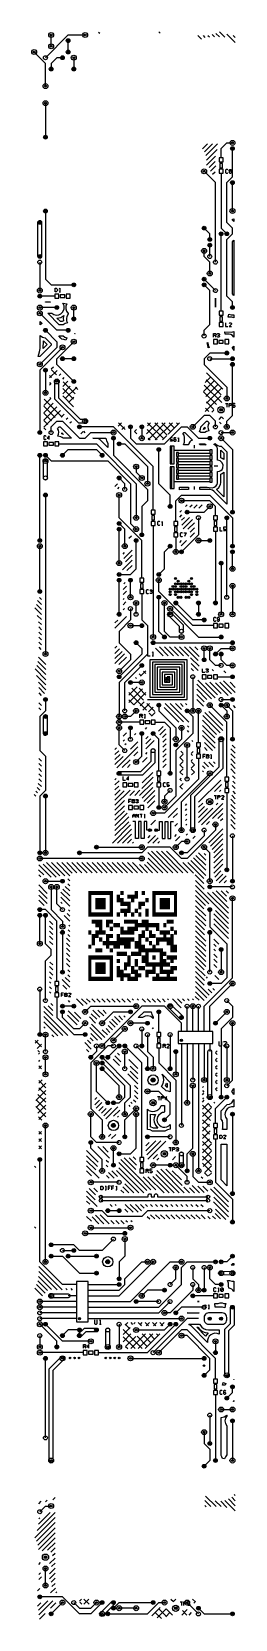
# Model space of a CAD drawing. Extents: x 8 to 54, y 9 to 364.
import ezdxf

# ---------------------------------------------------------------- set-up
doc = ezdxf.new("R2010")
doc.units = 0
doc.layers.add('SCORE', color=5, linetype='CONTINUOUS')

msp = doc.modelspace()

# ---------------------------------------------------------------- linework, layer by layer
at = {"layer": 'SCORE'}
for p, q in [((11.43, 358.14), (16.51, 363.22)), ((12.7, 360.68), (12.7, 363.22)), ((16.51, 363.22), (20.32, 363.22)), ((23.3278, 363.8804), (23.5882, 363.62)), ((36.875, 363.9097), (37.1646, 363.62)), ((45.6142, 363.09), (46.4067, 362.2975)), ((46.7456, 363.09), (47.1767, 362.6589)), ((47.8408, 363.1262), (48.172, 362.795)), ((48.7971, 363.3013), (49.3033, 362.795)), ((49.6547, 363.575), (50.4347, 362.795)), ((50.4203, 363.9408), (51.6101, 362.751)), ((52.1192, 363.3732), (53.99, 361.5025)), ((53.5086, 363.1152), (53.99, 362.6338)), ((11.43, 356.87), (8.89, 359.41)), ((16.51, 359.41), (16.51, 361.95)), ((11.43, 351.79), (11.43, 356.87)), ((13.97, 358.14), (12.7, 356.87)), ((12.7, 356.87), (12.7, 355.6)), ((15.24, 358.14), (13.97, 358.14)), ((17.78, 358.14), (17.78, 355.6)), ((11.43, 347.98), (11.43, 340.36)), ((46.6487, 337.7642), (47.7478, 338.8633)), ((47.0821, 337.0662), (48.8609, 338.845)), ((47.3866, 336.2394), (49.9923, 338.845)), ((47.5272, 335.2486), (49.9, 337.6214)), ((50.8, 337.82), (52.07, 339.09)), ((50.8, 335.73), (50.8, 337.82)), ((52.07, 339.09), (53.34, 339.09)), ((53.34, 331.47), (53.34, 337.82)), ((47.505, 334.095), (49.5482, 336.1382)), ((48.1501, 333.6088), (49.45, 334.9086)), ((48.4393, 332.7666), (49.6, 333.9273)), ((51.25, 335.73), (50.35, 335.73)), ((50.35, 335.73), (50.35, 334.83)), ((50.35, 334.83), (51.25, 334.83)), ((51.1, 334.51), (50.5, 334.51)), ((50.5, 334.51), (50.5, 333.51)), ((51.1, 333.51), (51.1, 334.51)), ((51.25, 334.83), (51.25, 335.73)), ((49.53, 330.2), (46.99, 332.74)), ((48.9035, 332.0993), (49.45, 332.6459)), ((49.53, 312.42), (49.53, 330.2)), ((51.25, 333.19), (50.35, 333.19)), ((50.35, 333.19), (50.35, 332.29)), ((50.35, 332.29), (51.25, 332.29)), ((50.5, 333.51), (51.1, 333.51)), ((50.8, 332.29), (50.8, 330.2)), ((50.8, 330.2), (50.8, 320.04)), ((51.25, 332.29), (51.25, 333.19)), ((51.9333, 333.14), (51.8, 333.0067)), ((51.8, 333.0067), (51.8, 332.4733)), ((51.8, 332.4733), (51.9333, 332.34)), ((52.2, 333.14), (51.9333, 333.14)), ((51.9333, 332.34), (52.2, 332.34)), ((52.07, 330.2), (53.34, 331.47)), ((52.07, 321.31), (52.07, 330.2)), ((52.3333, 333.0067), (52.2, 333.14)), ((52.2, 332.34), (52.3333, 332.4733)), ((52.6, 333.0067), (52.7333, 333.14)), ((52.6, 332.8733), (52.6, 333.0067)), ((52.7333, 332.74), (52.6, 332.8733)), ((52.7333, 332.74), (52.6, 332.6067)), ((52.6, 332.6067), (52.6, 332.4733)), ((52.6, 332.4733), (52.7333, 332.34)), ((52.7333, 333.14), (53, 333.14)), ((53, 332.74), (52.7333, 332.74)), ((52.7333, 332.34), (53, 332.34)), ((53, 333.14), (53.1333, 333.0067)), ((53.1333, 332.8733), (53, 332.74)), ((53.1333, 332.6067), (53, 332.74)), ((53, 332.34), (53.1333, 332.4733)), ((53.1333, 333.0067), (53.1333, 332.8733)), ((53.1333, 332.4733), (53.1333, 332.6067)), ((53.34, 323.85), (53.34, 330.2)), ((11.43, 323.85), (11.43, 308.61)), ((9.74, 321.31), (9.7581, 321.4319)), ((9.742, 313.6488), (9.74, 321.31)), ((9.7581, 321.4319), (9.8353, 321.5764)), ((9.8353, 321.5764), (9.962, 321.6804)), ((9.962, 321.6804), (10.1188, 321.728)), ((10.1188, 321.728), (10.2819, 321.7119)), ((10.2819, 321.7119), (10.4264, 321.6347)), ((10.4264, 321.6347), (10.5304, 321.508)), ((10.5304, 321.508), (10.578, 321.3512)), ((10.578, 321.3512), (10.58, 313.69)), ((48.26, 318.77), (46.99, 320.04)), ((50.8, 320.04), (52.07, 318.77)), ((53.34, 320.04), (52.07, 321.31)), ((53.32, 322.0507), (53.64, 322.0757)), ((53.32, 321.8278), (53.32, 322.0507)), ((53.64, 321.5078), (53.32, 321.8278)), ((53.34, 318.77), (53.34, 320.04)), ((53.64, 322.0757), (53.64, 321.5078)), ((48.26, 317.5), (48.26, 318.77)), ((48.26, 313.69), (48.26, 316.23)), ((50.8, 303.53), (50.8, 318.77)), ((52.07, 317.5), (53.34, 318.77)), ((52.07, 304.8), (52.07, 317.5)), ((53.32, 316.9822), (53.64, 317.3022)), ((53.32, 305.3178), (53.32, 316.9822)), ((53.64, 317.3022), (53.64, 304.9978)), ((9.772, 313.5293), (9.742, 313.6488)), ((9.863, 313.393), (9.772, 313.5293)), ((9.9993, 313.302), (9.863, 313.393)), ((10.16, 313.27), (9.9993, 313.302)), ((10.3207, 313.302), (10.16, 313.27)), ((10.16, 312.42), (10.16, 306.07)), ((10.457, 313.393), (10.3207, 313.302)), ((10.548, 313.5293), (10.457, 313.393)), ((10.58, 313.69), (10.548, 313.5293)), ((46.99, 313.69), (46.99, 314.96)), ((48.26, 312.42), (46.99, 313.69)), ((48.26, 309.88), (48.26, 312.42)), ((11.43, 308.61), (12.7, 307.34)), ((12.7, 307.34), (17.78, 307.34)), ((13.57, 305.8), (13.57, 306.6)), ((13.57, 306.6), (13.8367, 306.6)), ((13.8367, 305.8), (13.57, 305.8)), ((13.8367, 306.6), (14.1033, 306.3333)), ((14.1033, 306.0667), (13.8367, 305.8)), ((14.1033, 306.3333), (14.1033, 306.0667)), ((14.5033, 306.4667), (14.6367, 306.6)), ((14.5033, 305.8), (14.77, 305.8)), ((14.6367, 306.6), (14.6367, 305.8)), ((49.53, 306.07), (46.99, 308.61)), ((48.26, 306.07), (46.99, 307.34)), ((48.26, 298.45), (48.26, 306.07)), ((53.64, 304.9978), (53.32, 305.3178)), ((11.43, 304.8), (10.16, 304.8)), ((13.97, 302.26), (10.16, 302.26)), ((11.4545, 303.51), (11.4146, 303.55)), ((11.4146, 303.55), (12.5952, 303.51)), ((13.52, 304.8), (11.43, 304.8)), ((12.5952, 303.51), (11.4545, 303.51)), ((14.42, 305.25), (13.52, 305.25)), ((13.52, 305.25), (13.52, 304.35)), ((13.52, 304.35), (14.42, 304.35)), ((14.42, 304.35), (14.42, 305.25)), ((15.74, 305.1), (14.74, 305.1)), ((14.74, 305.1), (14.74, 304.5)), ((14.74, 304.5), (15.74, 304.5)), ((15.3143, 303.25), (16.1887, 303.1)), ((15.5945, 302.6457), (15.3143, 303.25)), ((15.343, 301.3101), (15.6125, 301.9608)), ((15.6125, 301.9608), (15.5945, 302.6457)), ((15.74, 304.5), (15.74, 305.1)), ((16.1887, 303.1), (16.0041, 302.5507)), ((16.0041, 302.5507), (16.0041, 301.9693)), ((16.0041, 301.9693), (16.1804, 301.4356)), ((16.96, 305.25), (16.06, 305.25)), ((16.06, 305.25), (16.06, 304.35)), ((16.06, 304.35), (16.96, 304.35)), ((16.96, 304.35), (16.96, 305.25)), ((17.78, 299.72), (17.78, 302.26)), ((49.51, 302.3648), (49.51, 304.3707)), ((49.51, 304.3707), (49.55, 304.3707)), ((49.55, 302.3994), (49.51, 302.3648)), ((49.55, 304.3707), (49.55, 302.3994)), ((50.8, 301.44), (50.8, 303.53)), ((53.34, 303.53), (52.07, 304.8)), ((53.34, 302.26), (53.34, 303.53)), ((13.97, 297.18), (10.16, 300.99)), ((10.26, 298.3708), (10.26, 299.1222)), ((10.26, 299.1222), (10.7005, 298.6818)), ((10.7005, 298.6818), (10.26, 298.3708)), ((14.4878, 298.43), (11.9593, 301.01)), ((11.9593, 301.01), (12.8632, 301.01)), ((12.8632, 301.01), (13.3062, 300.7281)), ((13.3062, 300.7281), (13.8675, 300.5935)), ((13.8675, 300.5935), (14.3956, 300.6455)), ((14.0166, 299.8911), (14.8518, 300.0607)), ((14.7735, 299.1342), (14.0166, 299.8911)), ((14.3956, 300.6455), (14.875, 300.857)), ((15.4032, 298.43), (14.4878, 298.43)), ((15.1743, 299.1371), (14.7735, 299.1342)), ((14.8518, 300.0607), (15.5366, 300.4824)), ((14.875, 300.857), (15.343, 301.3101)), ((15.4485, 299.2982), (15.1743, 299.1371)), ((15.8462, 298.7119), (15.4032, 298.43)), ((15.5366, 300.4824), (15.4194, 299.9254)), ((15.4194, 299.9254), (15.4485, 299.2982)), ((16.3595, 298.8426), (15.8462, 298.7119)), ((16.215, 300.3018), (16.1161, 299.8568)), ((16.1161, 299.8568), (16.1555, 299.3343)), ((16.1555, 299.3343), (16.3595, 298.8426)), ((16.1804, 301.4356), (16.53, 300.9655)), ((16.53, 300.8268), (16.215, 300.3018)), ((16.53, 300.9655), (16.53, 300.8268)), ((46.99, 297.18), (48.26, 298.45)), ((51.25, 301.44), (50.35, 301.44)), ((50.35, 301.44), (50.35, 300.54)), ((50.35, 300.54), (51.25, 300.54)), ((51.25, 298.9), (50.35, 298.9)), ((50.35, 298.9), (50.35, 298)), ((51.1, 300.22), (50.5, 300.22)), ((50.5, 300.22), (50.5, 299.22)), ((50.5, 299.22), (51.1, 299.22)), ((51.1, 299.22), (51.1, 300.22)), ((51.25, 300.54), (51.25, 301.44)), ((51.25, 298), (51.25, 298.9)), ((51.8, 298.85), (51.8, 298.05)), ((52.4195, 300.1), (52.5, 300.8171)), ((53.2216, 300.0965), (52.4195, 300.1)), ((52.5, 300.8171), (53.0408, 300.6175)), ((52.6, 298.7167), (52.7333, 298.85)), ((53.1333, 298.5833), (52.6, 298.05)), ((52.7333, 298.85), (53, 298.85)), ((53, 298.85), (53.1333, 298.7167)), ((53.0408, 300.6175), (53.64, 300.6176)), ((53.1333, 298.7167), (53.1333, 298.5833)), ((53.64, 299.9922), (53.2216, 300.0965)), ((53.64, 300.6176), (53.64, 299.9922)), ((10.2284, 293.1402), (10.26, 295.9892)), ((10.26, 295.9892), (10.7348, 295.662)), ((10.7348, 295.662), (11.3288, 295.5135)), ((10.926, 293.0837), (10.96, 294.8577)), ((10.96, 294.8577), (11.8448, 294.0025)), ((11.3288, 295.5135), (12.72, 294.1222)), ((11.43, 297.18), (13.97, 294.64)), ((16.51, 297.18), (13.97, 297.18)), ((13.97, 290.83), (17.78, 294.64)), ((13.97, 294.64), (13.97, 293.37)), ((14.9138, 295.459), (14.4478, 295.93)), ((14.4478, 295.93), (15.4032, 295.93)), ((15.104, 295.1643), (14.9138, 295.459)), ((15.5646, 295.14), (15.104, 295.1643)), ((15.4032, 295.93), (15.7776, 295.6796)), ((16.0157, 294.9935), (15.5646, 295.14)), ((15.7776, 295.6796), (16.2194, 295.536)), ((16.2194, 295.536), (16.0157, 294.9935)), ((17.9995, 296.426), (18.025, 296.4785)), ((18.0644, 296.4168), (17.9995, 296.426)), ((18.025, 296.4785), (18.0619, 296.4206)), ((18.0619, 296.4206), (18.0644, 296.4168)), ((46.99, 295.91), (46.99, 297.18)), ((49.98, 295.09), (49.08, 295.09)), ((49.08, 295.09), (49.08, 294.19)), ((49.13, 295.64), (49.13, 296.44)), ((49.13, 296.44), (49.53, 296.44)), ((49.53, 296.04), (49.13, 296.04)), ((49.3967, 296.04), (49.6633, 295.64)), ((49.53, 296.44), (49.6633, 296.3067)), ((49.6633, 296.1733), (49.53, 296.04)), ((49.6633, 296.3067), (49.6633, 296.1733)), ((49.93, 296.3067), (50.0633, 296.44)), ((50.0633, 295.64), (49.93, 295.7733)), ((49.98, 294.19), (49.98, 295.09)), ((50.0633, 296.44), (50.33, 296.44)), ((50.33, 296.04), (50.0633, 296.04)), ((50.33, 295.64), (50.0633, 295.64)), ((51.3, 294.94), (50.3, 294.94)), ((50.3, 294.94), (50.3, 294.34)), ((50.33, 296.44), (50.4633, 296.3067)), ((50.4633, 296.1733), (50.33, 296.04)), ((50.33, 296.04), (50.4633, 295.9067)), ((50.4633, 295.7733), (50.33, 295.64)), ((50.35, 298), (51.25, 298)), ((50.4633, 296.3067), (50.4633, 296.1733)), ((50.4633, 295.9067), (50.4633, 295.7733)), ((51.3, 294.34), (51.3, 294.94)), ((52.52, 295.09), (51.62, 295.09)), ((51.62, 295.09), (51.62, 294.19)), ((51.7133, 296.34), (51.6568, 296.8089)), ((51.6568, 296.8089), (53.2216, 296.8035)), ((52.6083, 296.3365), (51.7133, 296.34)), ((51.8, 298.05), (52.3333, 298.05)), ((52.52, 294.19), (52.52, 295.09)), ((52.6, 298.05), (53.1333, 298.05)), ((52.9663, 296.2572), (52.6083, 296.3365)), ((53.379, 295.9976), (52.9663, 296.2572)), ((53.2216, 296.8035), (53.64, 296.9078)), ((53.64, 295.644), (53.379, 295.9976)), ((53.64, 296.9078), (53.64, 295.644)), ((9.8065, 291.3243), (10.1089, 292.3516)), ((10.1915, 291.3592), (9.8065, 291.3243)), ((10.1089, 292.3516), (10.2284, 293.1402)), ((15.24, 293.37), (10.16, 288.29)), ((13.97, 293.37), (10.16, 289.56)), ((12.72, 293.8878), (10.1915, 291.3592)), ((11.8448, 294.0025), (10.926, 293.0837)), ((12.72, 294.1222), (12.72, 293.8878)), ((48.26, 292.1), (46.99, 290.83)), ((47.712, 294.3715), (47.83, 294.4326)), ((47.8348, 293.8605), (47.712, 294.3715)), ((47.83, 294.4326), (47.8747, 293.8603)), ((47.8772, 293.2892), (47.8348, 293.8605)), ((47.8747, 293.8603), (48.1595, 293.3453)), ((48.1595, 293.3453), (47.8772, 293.2892)), ((52.07, 292.1), (48.26, 292.1)), ((49.08, 294.19), (49.98, 294.19)), ((50.3, 294.34), (51.3, 294.34)), ((51.62, 294.19), (52.52, 294.19)), ((53.3077, 293.2205), (53.64, 293.636)), ((53.4914, 292.976), (53.3077, 293.2205)), ((53.64, 292.6678), (53.4914, 292.976)), ((53.64, 293.636), (53.64, 292.6678)), ((10.16, 288.29), (10.16, 274.32)), ((11.43, 288.29), (11.43, 283.21)), ((12.33, 286.5262), (14.0305, 288.2267)), ((12.7241, 288.5467), (13.2283, 289.0508)), ((12.7493, 288.315), (13.8684, 287.196)), ((13.97, 289.56), (13.97, 290.83)), ((17.78, 285.75), (13.97, 289.56)), ((17.78, 290.83), (15.24, 290.83)), ((46.99, 290.83), (46.99, 289.56)), ((46.99, 289.56), (52.07, 284.48)), ((47.5029, 287.7004), (51.17, 284.0333)), ((48.26, 290.83), (53.34, 290.83)), ((53.34, 278.13), (53.34, 289.56)), ((12.33, 287.108), (12.8139, 286.6241)), ((12.33, 285.4817), (12.6414, 285.1703)), ((12.33, 284.8998), (12.6294, 285.1992)), ((13.55, 281.766), (13.552, 285.7912)), ((13.552, 285.7912), (13.582, 285.9107)), ((13.582, 285.9107), (13.673, 286.047)), ((13.673, 286.047), (13.8093, 286.138)), ((13.8093, 286.138), (13.9288, 286.168)), ((13.9288, 286.168), (14.0919, 286.1519)), ((14.0919, 286.1519), (14.2364, 286.0747)), ((14.2364, 286.0747), (14.3404, 285.948)), ((14.3404, 285.948), (14.388, 285.7912)), ((14.388, 285.7912), (14.39, 282.114)), ((14.5208, 287.0906), (14.8437, 287.4135)), ((15.2886, 284.6058), (16.4607, 285.7778)), ((15.2889, 284.1491), (17.6841, 281.7539)), ((15.2895, 282.9803), (16.9971, 284.6879)), ((15.324, 286.2675), (15.6569, 286.6004)), ((15.416, 285.6484), (18.0687, 282.9957)), ((15.8561, 281.9206), (18.4355, 284.5)), ((18.1938, 284.4969), (18.7114, 283.9793)), ((46.8469, 283.4936), (49.3153, 285.9619)), ((47.0148, 284.9358), (50.9285, 281.0221)), ((47.2574, 285.5304), (48.5021, 286.7751)), ((47.3459, 282.3662), (50.1285, 285.1488)), ((47.4484, 286.1286), (50.8516, 282.7253)), ((47.5272, 280.9212), (50.9416, 284.3356)), ((52.07, 284.48), (52.07, 281.94)), ((11.06, 280.3772), (12.6501, 281.9673)), ((11.06, 278.7508), (13.1762, 280.867)), ((11.1434, 281.7893), (15.1726, 277.76)), ((12.4136, 282.1454), (12.6501, 281.9089)), ((18.876, 276.44), (13.55, 281.766)), ((14.39, 282.114), (19.224, 277.28)), ((15.2898, 282.5219), (17.7455, 280.0662)), ((16.6693, 281.1074), (17.7897, 282.2278)), ((46.8755, 283.4487), (49.733, 280.5912)), ((47.2624, 279.03), (50.7338, 282.5014)), ((47.5272, 281.1707), (49.2035, 279.4943)), ((51.8, 280.8), (52.3333, 280.8)), ((52.0667, 280.8), (52.0667, 280)), ((52.6, 280), (52.6, 280.8)), ((52.6, 280.8), (53, 280.8)), ((53, 280.8), (53.1333, 280.6667)), ((53.1333, 280.5333), (53, 280.4)), ((53.1333, 280.6667), (53.1333, 280.5333)), ((53.5333, 280.8), (53.4, 280.6667)), ((53.4, 280.6667), (53.4, 280.1333)), ((53.8, 280.8), (53.5333, 280.8)), ((53.9333, 280.6667), (53.8, 280.8)), ((11.06, 280.2463), (13.6183, 277.688)), ((11.06, 277.1245), (13.9894, 280.0539)), ((11.06, 275.4981), (14.8026, 279.2407)), ((11.06, 278.6199), (12.7586, 276.9214)), ((11.06, 276.9936), (11.9568, 276.0968)), ((14.9482, 277.76), (15.6157, 278.4275)), ((16.0937, 277.2791), (16.4289, 277.6143)), ((19.224, 277.28), (20.32, 277.28)), ((20.32, 277.28), (20.518, 277.2304)), ((20.518, 277.2304), (20.6692, 277.0933)), ((20.6692, 277.0933), (20.7319, 276.9419)), ((20.7319, 276.9419), (20.7219, 276.7381)), ((46.99, 278.13), (44.45, 275.59)), ((46.2492, 275.6215), (47.5078, 276.88)), ((48.26, 278.13), (46.99, 278.13)), ((47.3331, 279.7384), (48.0415, 279.03)), ((47.5078, 276.88), (47.7422, 276.88)), ((47.7422, 276.88), (48.1055, 276.5168)), ((49.53, 276.86), (48.26, 278.13)), ((48.7459, 278.8872), (49.2017, 279.343)), ((50.3471, 277.2357), (50.9161, 277.8047)), ((50.8943, 277.8035), (51.3285, 277.3694)), ((52.07, 276.86), (53.34, 278.13)), ((53, 280.4), (52.6, 280.4)), ((53.8, 280.4), (53.4, 280.4)), ((53.4, 280.1333), (53.5333, 280)), ((53.5333, 280), (53.8, 280)), ((53.9333, 280.2667), (53.8, 280.4)), ((53.8, 280), (53.9333, 280.1333)), ((53.9333, 280.1333), (53.9333, 280.2667)), ((11.1633, 273.58), (11.03, 273.4467)), ((11.03, 273.4467), (11.03, 272.9133)), ((11.06, 275.3673), (11.4965, 274.9308)), ((11.43, 273.58), (11.1633, 273.58)), ((11.5633, 273.4467), (11.43, 273.58)), ((12.23, 273.58), (11.83, 273.0467)), ((12.23, 272.78), (12.23, 273.58)), ((12.7, 275.59), (13.97, 276.86)), ((12.7, 274.32), (12.7, 275.59)), ((13.97, 276.86), (15.24, 276.86)), ((14.1245, 275.2468), (14.4878, 275.61)), ((14.3183, 274.8391), (14.1245, 275.2468)), ((14.1774, 273.48), (14.3539, 273.9285)), ((14.8663, 273.3972), (14.1774, 273.48)), ((14.3985, 274.3813), (14.3183, 274.8391)), ((14.3539, 273.9285), (14.3985, 274.3813)), ((14.4878, 275.61), (14.7222, 275.61)), ((14.7222, 275.61), (17.3022, 273.03)), ((15.1426, 273.2496), (14.8663, 273.3972)), ((15.0856, 274.0622), (15.0981, 274.2441)), ((15.2778, 273.9806), (15.0856, 274.0622)), ((15.0981, 274.2441), (15.472, 273.8703)), ((15.24, 276.86), (19.05, 273.05)), ((15.472, 273.8703), (15.2778, 273.9806)), ((16.9069, 276.4659), (17.2421, 276.8012)), ((20.3612, 276.442), (18.876, 276.44)), ((26.67, 275.59), (19.05, 275.59)), ((19.3464, 274.0264), (19.9043, 274.5844)), ((19.9417, 274.6173), (20.2781, 274.2809)), ((20.32, 273.05), (21.59, 274.32)), ((20.518, 276.4896), (20.3612, 276.442)), ((20.6447, 276.5936), (20.518, 276.4896)), ((20.7219, 276.7381), (20.6447, 276.5936)), ((21.59, 274.32), (26.67, 274.32)), ((35.56, 266.7), (26.67, 275.59)), ((27.7509, 275.7819), (28.4889, 276.52)), ((27.7827, 276.52), (29.2965, 275.0062)), ((28.564, 274.9688), (29.1607, 275.5654)), ((30.48, 275.59), (30.48, 273.05)), ((31.38, 274.532), (31.8424, 274.9945)), ((31.38, 274.549), (31.9269, 274.0021)), ((33.02, 275.59), (33.02, 273.05)), ((34.1082, 274.0075), (36.6207, 276.52)), ((34.194, 274.9877), (36.5017, 272.68)), ((34.2881, 276.52), (37.9276, 272.8804)), ((34.3153, 275.841), (34.9943, 276.52)), ((34.4263, 272.6993), (38.247, 276.52)), ((35.9144, 276.52), (38.6867, 273.7478)), ((36.0333, 272.68), (39.8733, 276.52)), ((37.5408, 276.52), (39.554, 274.5068)), ((37.6597, 272.68), (38.5897, 273.61)), ((38.1, 271.78), (41.91, 275.59)), ((38.9225, 273.9428), (41.4997, 276.52)), ((39.1671, 276.52), (40.3672, 275.32)), ((40.7935, 276.52), (41.1803, 276.1331)), ((41.91, 275.59), (43.18, 275.59)), ((42.1917, 274.1039), (42.4278, 274.34)), ((42.4878, 273.7211), (42.1917, 274.1039)), ((42.4278, 274.34), (42.6622, 274.34)), ((42.6165, 273.2508), (42.4878, 273.7211)), ((42.6622, 274.34), (44.359, 272.6432)), ((43.18, 275.59), (45.72, 273.05)), ((45.9466, 274.5911), (46.1797, 275.0935)), ((46.2378, 274.3), (45.9466, 274.5911)), ((46.1797, 275.0935), (46.2492, 275.6215)), ((47.1532, 274.3), (46.2378, 274.3)), ((46.8805, 275.0068), (46.9345, 275.3168)), ((47.1705, 275.1541), (46.8805, 275.0068)), ((46.9345, 275.3168), (47.1319, 275.5141)), ((47.1319, 275.5141), (47.1705, 275.1541)), ((47.5648, 274.568), (47.1532, 274.3)), ((48.0765, 274.7093), (47.5648, 274.568)), ((47.9117, 276.1091), (47.8307, 275.617)), ((47.8307, 275.617), (47.8868, 275.1556)), ((47.8868, 275.1556), (48.0765, 274.7093)), ((48.1055, 276.5168), (47.9117, 276.1091)), ((49.53, 275.59), (49.53, 276.86)), ((50.43, 276.6415), (50.7941, 276.2775)), ((50.8, 274.32), (53.34, 274.32)), ((52.07, 275.59), (52.07, 276.86)), ((11.88, 272.23), (10.98, 272.23)), ((10.98, 272.23), (10.98, 271.33)), ((10.98, 271.33), (11.88, 271.33)), ((11.03, 272.9133), (11.1633, 272.78)), ((11.1633, 272.78), (11.43, 272.78)), ((11.43, 272.78), (11.5633, 272.9133)), ((11.83, 273.0467), (12.3633, 273.0467)), ((11.88, 271.33), (11.88, 272.23)), ((13.2, 272.08), (12.2, 272.08)), ((12.2, 272.08), (12.2, 271.48)), ((12.2, 271.48), (13.2, 271.48)), ((13.2, 271.48), (13.2, 272.08)), ((14.42, 272.23), (13.52, 272.23)), ((13.52, 272.23), (13.52, 271.33)), ((13.52, 271.33), (14.42, 271.33)), ((14.42, 271.33), (14.42, 272.23)), ((14.42, 271.78), (16.51, 271.78)), ((15.3794, 273.03), (15.1426, 273.2496)), ((15.24, 269.24), (16.51, 270.51)), ((17.3022, 273.03), (15.3794, 273.03)), ((16.51, 271.78), (22.86, 271.78)), ((16.51, 270.51), (22.86, 270.51)), ((19.05, 273.05), (20.32, 273.05)), ((22.0678, 273.03), (25.0007, 273.07)), ((23.0166, 273.0198), (22.0678, 273.03)), ((22.86, 271.78), (31.75, 262.89)), ((22.86, 270.51), (24.13, 269.24)), ((23.5254, 272.8377), (23.0166, 273.0198)), ((25.42, 270.9878), (23.5254, 272.8377)), ((25.0007, 273.07), (25.105, 272.4682)), ((25.105, 272.4682), (25.42, 271.9432)), ((25.42, 271.9432), (25.42, 270.9878)), ((26.67, 273.05), (26.67, 269.24)), ((27.94, 271.78), (29.21, 271.78)), ((29.21, 271.78), (34.29, 266.7)), ((30.48, 273.05), (31.75, 271.78)), ((31.75, 271.78), (38.1, 271.78)), ((34.4691, 273.0863), (34.8754, 272.68)), ((36.83, 262.89), (36.83, 270.51)), ((39.5033, 273.1625), (39.37, 273.0292)), ((39.37, 273.0292), (39.37, 272.8958)), ((39.37, 272.8958), (39.5033, 272.7625)), ((39.5033, 272.3625), (39.37, 272.4958)), ((40.259, 271.272), (39.37, 271.272)), ((39.37, 271.272), (39.37, 267.3032)), ((39.77, 273.1625), (39.5033, 273.1625)), ((39.5033, 272.7625), (39.77, 272.7625)), ((39.77, 272.3625), (39.5033, 272.3625)), ((39.9033, 273.0292), (39.77, 273.1625)), ((39.77, 272.7625), (39.9033, 272.6292)), ((39.9033, 272.4958), (39.77, 272.3625)), ((39.77, 267.3032), (39.77, 271.272)), ((39.9033, 272.6292), (39.9033, 272.4958)), ((40.3033, 273.1625), (40.17, 273.0292)), ((40.17, 273.0292), (40.17, 272.4958)), ((40.17, 272.4958), (40.3033, 272.3625)), ((40.259, 267.3032), (40.259, 271.272)), ((40.259, 270.3512), (41.275, 270.3512)), ((40.57, 273.1625), (40.3033, 273.1625)), ((40.3033, 272.3625), (40.57, 272.3625)), ((40.7033, 272.7625), (40.4367, 272.7625)), ((40.7033, 273.0292), (40.57, 273.1625)), ((40.57, 272.3625), (40.7033, 272.4958)), ((40.7033, 272.4958), (40.7033, 272.7625)), ((41.275, 269.8433), (40.767, 269.8433)), ((40.767, 269.8433), (40.767, 268.9543)), ((41.1033, 273.0292), (41.2367, 273.1625)), ((41.1033, 272.3625), (41.37, 272.3625)), ((41.2367, 273.1625), (41.2367, 272.3625)), ((41.275, 270.3512), (48.26, 270.3512)), ((41.275, 268.9543), (41.275, 269.8433)), ((42.3609, 271.6012), (42.6019, 272.1525)), ((43.526, 271.6012), (42.3609, 271.6012)), ((42.6019, 272.1525), (42.6165, 273.2508)), ((43.6003, 271.9088), (43.526, 271.6012)), ((43.7801, 272.2284), (43.6003, 271.9088)), ((44.0449, 272.4821), (43.7801, 272.2284)), ((44.359, 272.6432), (44.0449, 272.4821)), ((44.7675, 271.4625), (44.7675, 270.8275)), ((45.72, 273.05), (48.26, 273.05)), ((46.009, 271.6018), (45.9705, 271.8)), ((45.9705, 271.8), (47.1532, 271.8)), ((47.4272, 271.603), (46.009, 271.6018)), ((47.1532, 271.8), (47.4272, 271.603)), ((48.768, 270.4783), (48.26, 270.4783)), ((48.26, 270.4783), (48.26, 269.5892)), ((48.768, 269.5892), (48.768, 270.4783)), ((49.1807, 271.6575), (49.4411, 271.8703)), ((49.4906, 271.4978), (49.1807, 271.6575)), ((49.4411, 271.8703), (49.7065, 271.6208)), ((49.7118, 271.2973), (49.4906, 271.4978)), ((49.7065, 271.6208), (50.0551, 271.4119)), ((49.8858, 271.0368), (49.7118, 271.2973)), ((49.9999, 270.6883), (49.8858, 271.0368)), ((50.0057, 268.1087), (49.9999, 270.6883)), ((50.0551, 271.4119), (50.4225, 271.2905)), ((50.4225, 271.2905), (50.8315, 271.2508)), ((50.718, 268.6858), (50.718, 270.3743)), ((50.718, 270.3743), (51.39, 269.7023)), ((50.8, 273.05), (53.34, 270.51)), ((50.8315, 271.2508), (52.09, 269.9922)), ((52.09, 269.9922), (52.09, 258.29)), ((53.34, 270.51), (53.34, 256.54)), ((10.16, 250.19), (10.16, 269.24)), ((11.01, 267.97), (11.042, 268.1307)), ((11.012, 264.1188), (11.01, 267.97)), ((11.042, 268.1307), (11.133, 268.267)), ((11.133, 268.267), (11.2693, 268.358)), ((11.2693, 268.358), (11.43, 268.39)), ((11.43, 269.24), (12.7, 267.97)), ((11.43, 268.39), (11.5907, 268.358)), ((11.5907, 268.358), (11.727, 268.267)), ((11.727, 268.267), (11.818, 268.1307)), ((11.818, 268.1307), (11.848, 268.0112)), ((11.848, 268.0112), (11.848, 264.1188)), ((12.7, 267.97), (25.4, 267.97)), ((25.4, 267.97), (30.48, 262.89)), ((26.67, 269.24), (34.29, 261.62)), ((31.75, 266.7), (31.75, 265.43)), ((34.29, 266.7), (34.29, 262.89)), ((35.56, 259.08), (35.56, 266.7)), ((39.37, 267.3032), (40.259, 267.3032)), ((40.259, 266.6683), (39.37, 266.6683)), ((39.37, 266.6683), (39.37, 261.8105)), ((39.77, 261.8105), (39.77, 266.6683)), ((40.259, 261.8105), (40.259, 266.6683)), ((40.767, 268.9543), (41.275, 268.9543)), ((41.275, 268.5733), (40.767, 268.5733)), ((40.767, 268.5733), (40.767, 267.6843)), ((40.767, 267.6843), (41.275, 267.6843)), ((41.275, 267.3032), (40.767, 267.3032)), ((40.767, 267.3032), (40.767, 266.4142)), ((40.767, 266.4142), (41.275, 266.4142)), ((41.275, 269.7163), (48.26, 269.7163)), ((41.275, 269.0813), (48.26, 269.0813)), ((41.275, 267.6843), (41.275, 268.5733)), ((41.275, 268.4463), (48.26, 268.4463)), ((41.275, 267.8113), (48.26, 267.8113)), ((41.275, 266.4142), (41.275, 267.3032)), ((41.275, 267.1762), (48.26, 267.1762)), ((41.275, 266.5412), (48.26, 266.5412)), ((48.26, 269.5892), (48.768, 269.5892)), ((48.768, 269.2083), (48.26, 269.2083)), ((48.26, 269.2083), (48.26, 268.3193)), ((48.26, 268.3193), (48.768, 268.3193)), ((48.768, 267.9382), (48.26, 267.9382)), ((48.26, 267.9382), (48.26, 267.0493)), ((48.26, 267.0493), (48.768, 267.0493)), ((48.768, 266.6683), (48.26, 266.6683)), ((48.26, 266.6683), (48.26, 265.7792)), ((48.768, 268.3193), (48.768, 269.2083)), ((48.768, 267.0493), (48.768, 267.9382)), ((48.768, 265.7792), (48.768, 266.6683)), ((49.276, 266.8587), (50.038, 266.8587)), ((50.5966, 267.9766), (50.0057, 268.1087)), ((51.0576, 267.5813), (50.5966, 267.9766)), ((51.0633, 268.5169), (50.718, 268.6858)), ((51.0254, 266.0928), (51.2234, 266.4633)), ((51.2778, 267.0154), (51.0576, 267.5813)), ((51.39, 268.2621), (51.0633, 268.5169)), ((51.2234, 266.4633), (51.2778, 267.0154)), ((51.39, 269.7023), (51.39, 268.2621)), ((11.0596, 263.962), (11.012, 264.1188)), ((11.1636, 263.8353), (11.0596, 263.962)), ((11.3081, 263.7581), (11.1636, 263.8353)), ((11.4712, 263.742), (11.3081, 263.7581)), ((11.5907, 263.772), (11.4712, 263.742)), ((11.727, 263.863), (11.5907, 263.772)), ((11.818, 263.9993), (11.727, 263.863)), ((11.848, 264.1188), (11.818, 263.9993)), ((27.015, 262.2836), (27.6131, 262.8816)), ((29.21, 262.89), (27.94, 264.16)), ((29.21, 261.62), (29.21, 262.89)), ((30.48, 262.89), (30.48, 254)), ((31.75, 265.43), (33.02, 264.16)), ((31.75, 262.89), (31.75, 255.27)), ((39.37, 260.35), (36.83, 262.89)), ((40.259, 263.3662), (41.275, 263.3662)), ((41.275, 266.0333), (40.767, 266.0333)), ((40.767, 266.0333), (40.767, 265.1442)), ((40.767, 265.1442), (41.275, 265.1442)), ((41.275, 264.7633), (40.767, 264.7633)), ((40.767, 264.7633), (40.767, 263.8743)), ((40.767, 263.8743), (41.275, 263.8743)), ((41.275, 265.1442), (41.275, 266.0333)), ((41.275, 265.9062), (48.26, 265.9062)), ((41.275, 265.2713), (48.26, 265.2713)), ((41.275, 263.8743), (41.275, 264.7633)), ((41.275, 264.6363), (48.26, 264.6363)), ((41.275, 264.0013), (48.26, 264.0013)), ((41.275, 263.3662), (48.26, 263.3662)), ((48.26, 265.7792), (48.768, 265.7792)), ((48.768, 265.3983), (48.26, 265.3983)), ((48.26, 265.3983), (48.26, 264.5093)), ((48.26, 264.5093), (48.768, 264.5093)), ((48.768, 264.1282), (48.26, 264.1282)), ((48.26, 264.1282), (48.26, 263.2393)), ((48.26, 263.2393), (48.768, 263.2393)), ((48.768, 264.5093), (48.768, 265.3983)), ((48.768, 263.2393), (48.768, 264.1282)), ((49.627, 262.3317), (49.8858, 262.6807)), ((49.8858, 262.6807), (50.0078, 263.0826)), ((50.0057, 265.6087), (50.4335, 265.6734)), ((50.0078, 263.0826), (50.0057, 265.6087)), ((50.3176, 262.0564), (50.6524, 262.7394)), ((50.4335, 265.6734), (50.7606, 265.8392)), ((50.6524, 262.7394), (50.7163, 263.1706)), ((50.7163, 263.1706), (50.718, 265.0317)), ((50.718, 265.0317), (51.0633, 265.2006)), ((50.7606, 265.8392), (51.0254, 266.0928)), ((51.0633, 265.2006), (51.39, 265.4554)), ((51.39, 265.4554), (51.39, 259.979)), ((11.43, 260.35), (11.43, 224.79)), ((27.6285, 261.7657), (27.9406, 262.0778)), ((27.94, 255.27), (27.94, 260.35)), ((34.29, 261.62), (34.29, 259.08)), ((39.37, 261.8105), (40.259, 261.8105)), ((39.37, 257.81), (39.37, 260.35)), ((40.64, 259.08), (41.91, 260.35)), ((41.4744, 261.5211), (41.509, 262.1162)), ((41.8757, 261.5992), (41.4744, 261.5211)), ((41.509, 262.1162), (43.5175, 262.1162)), ((43.518, 261.6), (41.8757, 261.5992)), ((41.91, 260.35), (48.26, 260.35)), ((43.5175, 262.1162), (43.518, 261.6)), ((44.7675, 262.255), (44.7675, 261.62)), ((46.017, 261.6), (46.0175, 262.1162)), ((48.3483, 261.5965), (46.017, 261.6)), ((46.0175, 262.1162), (47.7123, 262.1162)), ((47.7123, 262.1162), (48.1034, 261.9995)), ((48.1034, 261.9995), (48.8563, 261.9927)), ((48.26, 260.35), (53.34, 255.27)), ((48.8791, 261.4355), (48.3483, 261.5965)), ((48.8563, 261.9927), (49.2778, 262.0983)), ((49.1437, 261.2341), (48.8791, 261.4355)), ((52.09, 258.29), (49.1437, 261.2341)), ((49.2778, 262.0983), (49.627, 262.3317)), ((49.7892, 261.5786), (50.3176, 262.0564)), ((51.39, 259.979), (49.7892, 261.5786)), ((34.29, 259.08), (33.02, 257.81)), ((33.02, 257.81), (33.02, 251.46)), ((36.01, 256.99), (35.11, 256.99)), ((35.11, 256.99), (35.11, 256.09)), ((35.11, 256.09), (36.01, 256.09)), ((35.86, 255.77), (35.26, 255.77)), ((35.26, 255.77), (35.26, 254.77)), ((35.56, 256.99), (35.56, 259.08)), ((35.86, 254.77), (35.86, 255.77)), ((36.01, 256.09), (36.01, 256.99)), ((40.64, 256.54), (40.64, 259.08)), ((40.64, 254.45), (40.64, 256.54)), ((41.54, 256.5458), (41.9176, 256.9234)), ((41.54, 255.4144), (42.0259, 255.9004)), ((48.26, 259.08), (41.91, 259.08)), ((42.7966, 257.8024), (43.1742, 258.18)), ((43.18, 256.54), (46.99, 256.54)), ((43.8196, 257.6941), (44.3056, 258.18)), ((44.6969, 257.44), (45.4369, 258.18)), ((45.8283, 257.44), (46.5683, 258.18)), ((46.99, 256.54), (48.26, 257.81)), ((49.53, 257.81), (48.26, 259.08)), ((49.98, 255.72), (49.08, 255.72)), ((49.08, 255.72), (49.08, 254.82)), ((49.53, 255.72), (49.53, 257.81)), ((49.98, 254.82), (49.98, 255.72)), ((33.02, 250.19), (27.94, 255.27)), ((29.21, 252.73), (27.94, 254)), ((27.94, 245.11), (27.94, 252.73)), ((29.21, 248.92), (29.21, 252.73)), ((30.48, 254), (31.75, 252.73)), ((36.01, 254.45), (35.11, 254.45)), ((35.11, 254.45), (35.11, 253.55)), ((35.11, 253.55), (36.01, 253.55)), ((35.26, 254.77), (35.86, 254.77)), ((35.56, 253.55), (35.56, 251.46)), ((36.01, 253.55), (36.01, 254.45)), ((36.6933, 254.4), (36.56, 254.2667)), ((36.56, 254.2667), (36.56, 253.7333)), ((36.56, 253.7333), (36.6933, 253.6)), ((36.96, 254.4), (36.6933, 254.4)), ((36.6933, 253.6), (36.96, 253.6)), ((37.0933, 254.2667), (36.96, 254.4)), ((36.96, 253.6), (37.0933, 253.7333)), ((37.4933, 254.2667), (37.6267, 254.4)), ((37.4933, 253.6), (37.76, 253.6)), ((37.6267, 254.4), (37.6267, 253.6)), ((41.09, 254.45), (40.19, 254.45)), ((40.19, 254.45), (40.19, 253.55)), ((40.19, 253.55), (41.09, 253.55)), ((40.94, 253.23), (40.34, 253.23)), ((40.34, 253.23), (40.34, 252.23)), ((40.34, 252.23), (40.94, 252.23)), ((40.94, 252.23), (40.94, 253.23)), ((41.09, 253.55), (41.09, 254.45)), ((41.9549, 254.6979), (42.6079, 255.351)), ((41.99, 253.6017), (43.7277, 255.3394)), ((42.2797, 252.76), (44.4216, 254.9019)), ((43.3349, 252.6838), (44.82, 254.1689)), ((43.8488, 252.0663), (44.82, 253.0376)), ((45.72, 255.27), (45.72, 251.46)), ((49.08, 254.82), (49.98, 254.82)), ((49.98, 253.18), (49.08, 253.18)), ((49.08, 253.18), (49.08, 252.28)), ((49.08, 252.28), (49.98, 252.28)), ((49.83, 254.5), (49.23, 254.5)), ((49.23, 254.5), (49.23, 253.5)), ((49.23, 253.5), (49.83, 253.5)), ((49.53, 252.28), (49.53, 250.19)), ((49.83, 253.5), (49.83, 254.5)), ((49.98, 252.28), (49.98, 253.18)), ((50.53, 253.13), (50.53, 252.33)), ((50.53, 252.33), (51.0633, 252.33)), ((51.8633, 253.13), (51.33, 253.13)), ((51.33, 253.13), (51.33, 252.73)), ((51.33, 252.73), (51.73, 252.73)), ((51.73, 252.33), (51.33, 252.33)), ((51.73, 252.73), (51.8633, 252.5967)), ((51.8633, 252.4633), (51.73, 252.33)), ((51.8633, 252.5967), (51.8633, 252.4633)), ((52.07, 237.49), (52.07, 255.27)), ((53.34, 255.27), (53.34, 248.92)), ((10.16, 238.76), (10.16, 248.92)), ((30.11, 250.6708), (30.6882, 251.249)), ((31.75, 243.84), (31.75, 250.19)), ((33.02, 243.84), (33.02, 250.19)), ((35.56, 251.46), (35.56, 228.6)), ((38.1, 247.65), (39.37, 248.92)), ((41.09, 251.91), (40.19, 251.91)), ((40.19, 251.91), (40.19, 251.01)), ((40.19, 251.01), (41.09, 251.01)), ((40.64, 251.01), (40.64, 248.92)), ((40.64, 248.92), (40.64, 247.65)), ((41.09, 251.01), (41.09, 251.91)), ((41.54, 249.7576), (41.9424, 250.16)), ((41.7733, 251.86), (41.64, 251.7267)), ((41.64, 251.7267), (41.64, 251.1933)), ((41.64, 251.1933), (41.7733, 251.06)), ((42.04, 251.86), (41.7733, 251.86)), ((41.7733, 251.06), (42.04, 251.06)), ((41.8831, 248.9693), (43.0805, 250.1667)), ((45.72, 251.46), (41.91, 247.65)), ((42.1733, 251.7267), (42.04, 251.86)), ((42.04, 251.06), (42.1733, 251.1933)), ((42.44, 251.86), (42.9733, 251.86)), ((42.9733, 251.86), (42.5733, 251.06)), ((43.8666, 250.9528), (44.82, 251.9062)), ((45.72, 250.19), (48.26, 250.19)), ((49.53, 250.19), (49.53, 236.22)), ((28.726, 243.6299), (30.85, 245.7539)), ((28.84, 247.138), (29.1729, 247.4709)), ((28.9665, 246.1332), (30.85, 248.0167)), ((29.3608, 245.3961), (30.85, 246.8853)), ((38.1, 243.84), (38.1, 247.65)), ((50.8, 245.11), (50.8, 233.68)), ((53.34, 243.84), (53.34, 247.65)), ((27.94, 242.57), (30.48, 242.57)), ((29.6975, 243.47), (30.85, 244.6225)), ((30.48, 242.57), (31.75, 243.84)), ((33.47, 241.75), (32.57, 241.75)), ((32.57, 241.75), (32.57, 240.85)), ((33.02, 241.75), (33.02, 243.84)), ((33.47, 240.85), (33.47, 241.75)), ((36.83, 242.57), (38.1, 243.84)), ((27.94, 233.68), (27.94, 241.3)), ((28.84, 239.2184), (29.58, 239.9584)), ((28.84, 238.0871), (29.58, 238.8271)), ((28.9873, 240.4971), (29.2682, 240.778)), ((30.48, 237.49), (30.48, 241.3)), ((32.57, 240.85), (33.47, 240.85)), ((33.47, 239.21), (32.57, 239.21)), ((32.57, 239.21), (32.57, 238.31)), ((32.57, 238.31), (33.47, 238.31)), ((33.32, 240.53), (32.72, 240.53)), ((32.72, 240.53), (32.72, 239.53)), ((32.72, 239.53), (33.32, 239.53)), ((33.02, 238.31), (33.02, 236.22)), ((33.32, 239.53), (33.32, 240.53)), ((33.47, 238.31), (33.47, 239.21)), ((34.1533, 239.16), (34.02, 239.0267)), ((34.02, 239.0267), (34.02, 238.4933)), ((34.02, 238.4933), (34.1533, 238.36)), ((34.42, 239.16), (34.1533, 239.16)), ((34.1533, 238.36), (34.42, 238.36)), ((34.5533, 239.0267), (34.42, 239.16)), ((34.42, 238.36), (34.5533, 238.4933)), ((34.82, 239.0267), (34.9533, 239.16)), ((34.9533, 238.36), (34.82, 238.4933)), ((34.9533, 239.16), (35.22, 239.16)), ((35.22, 238.76), (34.9533, 238.76)), ((35.22, 238.36), (34.9533, 238.36)), ((35.22, 239.16), (35.3533, 239.0267)), ((35.3533, 238.8933), (35.22, 238.76)), ((35.22, 238.76), (35.3533, 238.6267)), ((35.3533, 238.4933), (35.22, 238.36)), ((35.3533, 239.0267), (35.3533, 238.8933)), ((35.3533, 238.6267), (35.3533, 238.4933)), ((36.83, 238.76), (36.83, 241.3)), ((44.45, 231.14), (36.83, 238.76)), ((53.34, 240.03), (53.34, 233.68)), ((9.0248, 235.1319), (10.53, 233.6267)), ((9.3994, 235.8887), (10.53, 234.7581)), ((9.6803, 236.7391), (10.53, 235.8894)), ((10.1094, 237.4414), (10.53, 237.0208)), ((28.84, 236.9557), (29.064, 237.1797)), ((28.84, 235.8243), (29.468, 236.4523)), ((28.84, 234.6929), (29.1308, 234.9838)), ((30.48, 234.95), (30.48, 232.41)), ((31.75, 233.68), (31.75, 236.22)), ((33.02, 236.22), (33.02, 232.41)), ((36.83, 229.87), (36.83, 237.49)), ((38.1, 229.87), (38.1, 236.22)), ((39.37, 234.95), (45.72, 228.6)), ((44.45, 232.41), (40.64, 236.22)), ((45.72, 236.22), (45.72, 233.68)), ((9.5882, 233.4371), (10.53, 232.4953)), ((9.8803, 232.0137), (10.53, 231.364)), ((9.91, 230.8526), (10.53, 230.2326)), ((27.015, 230.6052), (29.58, 233.1702)), ((27.015, 231.7366), (27.6675, 232.389)), ((30.48, 232.41), (27.94, 229.87)), ((30.48, 231.14), (33.02, 231.14)), ((33.02, 232.41), (34.29, 231.14)), ((34.29, 231.14), (34.29, 224.79)), ((38.952, 233.7212), (38.9996, 233.878)), ((38.9681, 233.5581), (38.952, 233.7212)), ((39.0453, 233.4136), (38.9681, 233.5581)), ((38.9996, 233.878), (39.1036, 234.0047)), ((41.49, 230.966), (39.0453, 233.4136)), ((39.1036, 234.0047), (39.2481, 234.0819)), ((39.2481, 234.0819), (39.37, 234.1)), ((39.37, 234.1), (39.4919, 234.0819)), ((39.4919, 234.0819), (39.6364, 234.0047)), ((39.6364, 234.0047), (42.33, 231.314)), ((41.49, 229.87), (41.49, 230.966)), ((42.33, 231.314), (42.328, 229.8288)), ((46.99, 232.41), (44.45, 232.41)), ((46.99, 231.14), (44.45, 231.14)), ((49.08, 231.14), (46.99, 231.14)), ((49.98, 231.59), (49.08, 231.59)), ((49.08, 231.59), (49.08, 230.69)), ((49.2633, 232.94), (49.13, 232.8067)), ((49.13, 232.8067), (49.13, 232.2733)), ((49.13, 232.2733), (49.2633, 232.14)), ((49.53, 232.94), (49.2633, 232.94)), ((49.2633, 232.14), (49.53, 232.14)), ((49.6633, 232.8067), (49.53, 232.94)), ((49.53, 232.14), (49.6633, 232.2733)), ((50.0633, 232.94), (49.93, 232.8067)), ((49.93, 232.8067), (49.93, 232.6733)), ((49.93, 232.6733), (50.0633, 232.54)), ((49.93, 232.2733), (50.0633, 232.14)), ((49.98, 230.69), (49.98, 231.59)), ((50.33, 232.94), (50.0633, 232.94)), ((50.0633, 232.54), (50.4633, 232.54)), ((50.0633, 232.14), (50.33, 232.14)), ((51.3, 231.44), (50.3, 231.44)), ((50.3, 231.44), (50.3, 230.84)), ((50.3, 230.84), (51.3, 230.84)), ((50.4633, 232.8067), (50.33, 232.94)), ((50.33, 232.14), (50.4633, 232.2733)), ((50.4633, 232.2733), (50.4633, 232.8067)), ((51.3, 230.84), (51.3, 231.44)), ((52.52, 231.59), (51.62, 231.59)), ((51.62, 231.59), (51.62, 230.69)), ((52.52, 230.69), (52.52, 231.59)), ((9.91, 229.7212), (10.53, 229.1012)), ((9.91, 228.5898), (10.53, 227.9698)), ((9.91, 227.4585), (10.53, 226.8385)), ((27.94, 229.87), (27.94, 227.33)), ((27.94, 227.33), (30.48, 224.79)), ((31.75, 227.33), (33.02, 226.06)), ((35.56, 227.33), (53.34, 227.33)), ((38.1, 228.6), (36.83, 229.87)), ((39.37, 228.6), (38.1, 229.87)), ((41.91, 228.6), (39.37, 228.6)), ((41.522, 229.7093), (41.49, 229.87)), ((41.613, 229.573), (41.522, 229.7093)), ((41.7493, 229.482), (41.613, 229.573)), ((41.91, 229.45), (41.7493, 229.482)), ((42.0707, 229.482), (41.91, 229.45)), ((42.2592, 229.6367), (42.0707, 229.482)), ((42.328, 229.8288), (42.2592, 229.6367)), ((45.72, 228.6), (50.8, 228.6)), ((49.08, 230.69), (49.98, 230.69)), ((51.62, 230.69), (52.52, 230.69)), ((9.8851, 224.0893), (11.525, 222.4494)), ((9.91, 226.3271), (10.4137, 225.8234)), ((27.015, 226.0797), (27.4662, 226.531)), ((27.015, 224.9483), (28.0319, 225.9653)), ((27.015, 223.817), (28.5976, 225.3996)), ((27.015, 222.6856), (29.1633, 224.8339)), ((27.8894, 222.4286), (29.58, 224.1192)), ((34.29, 224.79), (27.94, 218.44)), ((33.02, 224.79), (27.94, 219.71)), ((30.48, 224.79), (30.48, 223.52)), ((33.02, 226.06), (33.02, 224.79)), ((34.29, 225.32), (34.29, 224.42)), ((34.29, 224.42), (34.89, 224.42)), ((35.34, 225.17), (35.49, 225.32)), ((35.34, 224.42), (35.64, 224.42)), ((35.49, 225.32), (35.49, 224.42)), ((36.1223, 226.1363), (37.8386, 224.42)), ((36.96, 226.43), (38.97, 224.42)), ((38.0914, 226.43), (40.1014, 224.42)), ((39.2227, 226.43), (41.2327, 224.42)), ((40.3541, 226.43), (42.3641, 224.42)), ((41.4855, 226.43), (43.5999, 224.3156)), ((42.6169, 226.43), (45.6793, 223.3676)), ((43.7482, 226.43), (45.9059, 224.2723)), ((43.9756, 223.9399), (45.8685, 222.0469)), ((44.8796, 226.43), (45.5782, 225.7314)), ((46.99, 223.52), (46.99, 226.06)), ((48.26, 223.52), (48.26, 226.06)), ((49.53, 224.79), (50.8, 226.06)), ((50.8, 226.06), (53.34, 226.06)), ((50.8, 223.52), (50.8, 224.79)), ((9.1199, 221.4603), (11.525, 219.0552)), ((9.469, 222.2426), (11.525, 220.1866)), ((9.7322, 223.1108), (11.525, 221.318)), ((30.48, 223.52), (27.94, 220.98)), ((29.21, 218.44), (33.02, 222.25)), ((32.4136, 220.3698), (32.899, 219.8844)), ((32.7643, 219.8669), (33.94, 221.0425)), ((33.4178, 220.992), (33.94, 220.4697)), ((43.18, 223.52), (34.84, 223.52)), ((34.84, 223.52), (34.84, 222.97)), ((34.84, 222.97), (34.84, 215.18)), ((42.63, 222.97), (35.39, 222.97)), ((35.39, 222.97), (35.39, 222.42)), ((35.39, 222.42), (35.39, 215.73)), ((42.08, 222.42), (35.94, 222.42)), ((35.94, 222.42), (35.94, 221.87)), ((35.94, 221.87), (35.94, 216.28)), ((41.53, 221.87), (36.49, 221.87)), ((36.49, 221.87), (36.49, 221.32)), ((36.49, 221.32), (36.49, 216.83)), ((40.98, 221.32), (37.04, 221.32)), ((37.04, 221.32), (37.04, 220.77)), ((37.04, 220.77), (37.04, 217.38)), ((40.43, 220.77), (37.59, 220.77)), ((37.59, 220.77), (37.59, 220.22)), ((37.59, 220.22), (37.59, 217.93)), ((39.88, 220.22), (38.14, 220.22)), ((38.14, 220.22), (38.14, 219.67)), ((39.88, 217.93), (39.88, 220.22)), ((40.43, 217.38), (40.43, 220.77)), ((40.98, 216.83), (40.98, 221.32)), ((41.53, 216.28), (41.53, 221.87)), ((42.08, 215.73), (42.08, 222.42)), ((42.63, 215.18), (42.63, 222.97)), ((43.18, 214.63), (43.18, 223.52)), ((44.08, 222.7041), (45.69, 221.0941)), ((44.08, 221.5727), (44.6018, 221.0509)), ((47.44, 220.16), (46.54, 220.16)), ((46.54, 220.16), (46.54, 219.26)), ((46.59, 221.51), (46.59, 220.71)), ((46.59, 220.71), (47.1233, 220.71)), ((47.39, 221.3767), (47.5233, 221.51)), ((47.5233, 220.71), (47.39, 220.8433)), ((47.44, 219.26), (47.44, 220.16)), ((47.5233, 221.51), (47.79, 221.51)), ((47.79, 221.11), (47.5233, 221.11)), ((47.79, 220.71), (47.5233, 220.71)), ((47.79, 221.51), (47.9233, 221.3767)), ((47.9233, 221.2433), (47.79, 221.11)), ((47.79, 221.11), (47.9233, 220.9767)), ((47.9233, 220.8433), (47.79, 220.71)), ((47.9233, 221.3767), (47.9233, 221.2433)), ((47.9233, 220.9767), (47.9233, 220.8433)), ((49.53, 222.25), (48.26, 223.52)), ((48.8233, 221.3549), (49.1182, 221.06)), ((49.98, 220.16), (49.08, 220.16)), ((49.08, 220.16), (49.08, 219.26)), ((50.8, 222.25), (49.53, 222.25)), ((49.98, 219.26), (49.98, 220.16)), ((52.07, 222.25), (50.8, 223.52)), ((51.3999, 221.041), (51.831, 220.61)), ((53.34, 222.25), (52.07, 222.25)), ((9.4439, 220.005), (11.525, 217.9239)), ((9.8398, 218.4777), (11.525, 216.7925)), ((9.91, 217.2761), (11.249, 215.9371)), ((27.94, 218.44), (27.94, 210.82)), ((29.21, 212.09), (29.21, 218.44)), ((30.11, 215.5862), (31.9673, 217.4435)), ((30.11, 213.9598), (33.1463, 216.9961)), ((33.02, 218.44), (30.48, 218.44)), ((30.7549, 217.1495), (33.3994, 214.505)), ((31.601, 219.556), (31.817, 219.34)), ((32.4014, 217.1293), (33.94, 215.5907)), ((36.49, 216.83), (40.98, 216.83)), ((37.04, 217.38), (40.43, 217.38)), ((37.59, 217.93), (39.88, 217.93)), ((38.14, 219.67), (38.14, 218.48)), ((38.14, 218.48), (39.33, 218.48)), ((39.33, 219.67), (38.69, 219.67)), ((38.69, 219.67), (38.69, 219.12)), ((39.33, 218.48), (39.33, 219.67)), ((44.45, 219.71), (44.45, 212.09)), ((45.35, 218.04), (48.6281, 214.7619)), ((45.35, 216.9086), (47.6053, 214.6533)), ((45.5676, 218.9538), (49.5066, 215.0147)), ((46.54, 219.26), (47.44, 219.26)), ((47.2927, 218.36), (49.9636, 215.6891)), ((48.76, 220.01), (47.76, 220.01)), ((47.76, 220.01), (47.76, 219.41)), ((47.76, 219.41), (48.76, 219.41)), ((48.2741, 218.51), (50.8048, 215.9793)), ((48.76, 219.41), (48.76, 220.01)), ((49.08, 219.26), (49.98, 219.26)), ((49.5555, 218.36), (52.38, 215.5355)), ((49.98, 219.71), (52.07, 219.71)), ((50.512, 218.5349), (53.1163, 215.9305)), ((51.3682, 218.81), (53.99, 216.1882)), ((52.07, 219.71), (53.34, 219.71)), ((52.8066, 218.503), (53.99, 217.3196)), ((9.91, 216.1448), (10.4945, 215.5603)), ((9.91, 213.882), (10.53, 213.262)), ((11.43, 214.63), (11.43, 212.09)), ((30.11, 216.168), (34.0613, 212.2167)), ((30.11, 214.5417), (31.2147, 213.437)), ((31.2127, 213.4362), (33.94, 216.1635)), ((32.6383, 213.2355), (33.5384, 214.1356)), ((33.2792, 212.25), (34.7592, 213.73)), ((34.165, 213.7394), (35.9394, 211.965)), ((34.29, 214.63), (43.18, 214.63)), ((34.84, 215.18), (42.63, 215.18)), ((35.39, 215.73), (42.08, 215.73)), ((35.94, 216.28), (41.53, 216.28)), ((36.83, 213.36), (36.83, 212.09)), ((38.285, 213.73), (42.3557, 209.6594)), ((39.4164, 213.73), (43.55, 209.5964)), ((40.5478, 213.73), (41.8936, 212.3842)), ((41.6791, 213.73), (42.3191, 213.0901)), ((42.8105, 213.73), (43.1318, 213.4087)), ((45.35, 215.7773), (47.0188, 214.1084)), ((45.35, 214.6459), (46.8225, 213.1734)), ((52.07, 209.55), (48.26, 213.36)), ((50.8, 214.63), (53.34, 214.63)), ((50.8, 213.36), (52.07, 212.09)), ((52.07, 213.36), (53.34, 212.09)), ((53.5165, 213.2676), (53.99, 212.7941)), ((9.91, 212.7506), (10.3639, 212.2967)), ((11.43, 212.09), (10.16, 210.82)), ((10.16, 210.82), (10.16, 203.2)), ((11.01, 210.82), (11.042, 210.9807)), ((11.012, 206.9688), (11.01, 210.82)), ((11.042, 210.9807), (11.133, 211.117)), ((11.133, 211.117), (11.2693, 211.208)), ((11.2693, 211.208), (11.3888, 211.238)), ((11.3888, 211.238), (11.5519, 211.2219)), ((11.5519, 211.2219), (11.6964, 211.1447)), ((11.6964, 211.1447), (11.8004, 211.018)), ((11.8004, 211.018), (11.848, 210.8612)), ((11.848, 210.8612), (11.848, 206.9688)), ((30.48, 209.55), (27.94, 209.55)), ((30.48, 210.82), (29.21, 210.82)), ((31.75, 212.09), (30.48, 210.82)), ((32.57, 209.55), (30.48, 209.55)), ((33.47, 210), (32.57, 210)), ((32.57, 210), (32.57, 209.1)), ((32.62, 210.55), (32.62, 211.35)), ((32.62, 211.35), (33.02, 211.35)), ((33.02, 210.95), (32.62, 210.95)), ((32.8867, 210.95), (33.1533, 210.55)), ((33.02, 211.35), (33.1533, 211.2167)), ((33.1533, 211.0833), (33.02, 210.95)), ((33.1533, 211.2167), (33.1533, 211.0833)), ((33.47, 209.1), (33.47, 210)), ((33.5533, 211.2167), (33.6867, 211.35)), ((33.5533, 210.55), (33.82, 210.55)), ((33.6867, 211.35), (33.6867, 210.55)), ((34.79, 209.85), (33.79, 209.85)), ((33.79, 209.85), (33.79, 209.25)), ((34.5419, 211.8863), (35.5833, 212.9277)), ((34.6867, 211.5913), (35.378, 210.9)), ((34.79, 209.25), (34.79, 209.85)), ((36.01, 210), (35.11, 210)), ((35.11, 210), (35.11, 209.1)), ((35.1819, 210.9), (36.0075, 211.7256)), ((36.01, 209.1), (36.01, 210)), ((36.01, 209.55), (38.1, 209.55)), ((36.83, 212.09), (40.64, 208.28)), ((38.0429, 212.8407), (41.2925, 209.5912)), ((38.1, 209.55), (39.37, 208.28)), ((43.18, 212.09), (44.45, 210.82)), ((44.45, 210.82), (44.45, 207.01)), ((45.72, 207.01), (45.72, 212.09)), ((46.62, 209.9818), (49.8063, 206.7954)), ((46.7058, 211.0274), (50.5631, 207.1701)), ((47.1261, 211.7385), (51.17, 207.6945)), ((48.0734, 211.9225), (51.17, 208.8259)), ((52.07, 212.09), (52.07, 210.82)), ((52.07, 199.39), (52.07, 209.55)), ((53.34, 212.09), (53.34, 205.74)), ((11.0596, 206.812), (11.012, 206.9688)), ((11.1636, 206.6853), (11.0596, 206.812)), ((11.3081, 206.6081), (11.1636, 206.6853)), ((11.4712, 206.592), (11.3081, 206.6081)), ((11.5907, 206.622), (11.4712, 206.592)), ((11.727, 206.713), (11.5907, 206.622)), ((11.8004, 206.812), (11.727, 206.713)), ((11.848, 206.9688), (11.8004, 206.812)), ((27.94, 204.47), (27.94, 208.28)), ((28.84, 206.4087), (29.58, 207.1487)), ((30.48, 205.74), (30.48, 208.28)), ((31.4111, 206.717), (31.7007, 207.0066)), ((32.57, 209.1), (33.47, 209.1)), ((33.02, 201.93), (33.02, 207.01)), ((33.79, 209.25), (34.79, 209.25)), ((33.8561, 208.0306), (34.1754, 208.35)), ((33.92, 205.8318), (34.4251, 206.3369)), ((35.11, 209.1), (36.01, 209.1)), ((36.83, 205.74), (35.56, 207.01)), ((36.7658, 207.5462), (37.7984, 208.5788)), ((37.0969, 206.7459), (38.3641, 208.0131)), ((37.6314, 206.1491), (38.47, 206.9877)), ((39.37, 208.28), (39.37, 198.12)), ((40.64, 208.28), (40.64, 205.74)), ((44.45, 207.01), (40.64, 203.2)), ((41.91, 208.28), (41.91, 205.74)), ((43.2212, 207.6625), (43.5254, 207.3582)), ((43.2894, 208.7257), (43.55, 208.465)), ((45.72, 204.92), (45.72, 207.01)), ((46.62, 208.8504), (49.3909, 206.0795)), ((46.62, 207.719), (49.4817, 204.8573)), ((46.62, 206.5877), (49.4814, 203.7263)), ((50.382, 205.7812), (50.4508, 205.9733)), ((50.4508, 205.9733), (50.602, 206.1104)), ((50.602, 206.1104), (50.8, 206.16)), ((50.8, 206.16), (50.998, 206.1104)), ((50.998, 206.1104), (51.1704, 205.938)), ((51.1704, 205.938), (51.22, 205.74)), ((10.16, 203.2), (11.43, 201.93)), ((27.015, 203.4523), (27.35, 203.7873)), ((27.015, 202.3209), (27.8608, 203.1667)), ((27.015, 201.1896), (28.1681, 202.3426)), ((27.4214, 199.3332), (32.12, 204.0318)), ((29.21, 203.2), (27.94, 204.47)), ((28.84, 205.2773), (29.1402, 205.5775)), ((29.2433, 204.5492), (29.503, 204.8089)), ((30.512, 203.5552), (32.12, 205.1632)), ((31.2343, 202.0147), (32.12, 202.9004)), ((33.92, 204.7004), (35.0238, 205.8042)), ((33.92, 203.5691), (35.8241, 205.4731)), ((33.92, 202.4377), (34.2416, 202.7593)), ((35.14, 200.834), (35.142, 203.2412)), ((35.142, 203.2412), (35.1896, 203.398)), ((35.1896, 203.398), (35.263, 203.497)), ((35.263, 203.497), (35.4781, 203.6119)), ((35.4781, 203.6119), (35.6419, 203.6119)), ((35.6419, 203.6119), (35.7933, 203.5492)), ((35.7933, 203.5492), (35.9092, 203.4333)), ((35.9092, 203.4333), (35.9719, 203.2819)), ((35.9719, 203.2819), (35.98, 200.486)), ((36.83, 200.66), (36.83, 205.74)), ((37.73, 205.1163), (38.47, 205.8563)), ((37.73, 203.985), (38.47, 204.725)), ((37.73, 202.8536), (38.47, 203.5936)), ((37.73, 201.7222), (38.47, 202.4622)), ((41.91, 205.74), (40.64, 204.47)), ((40.64, 203.2), (40.64, 193.04)), ((41.54, 201.6372), (42.28, 202.3772)), ((41.7718, 203.059), (42.28, 202.5508)), ((43.18, 196.85), (43.18, 204.47)), ((44.08, 202.5508), (44.52, 202.9908)), ((44.08, 202.3772), (44.37, 202.0872)), ((44.213, 205.4969), (44.4409, 205.269)), ((46.17, 204.92), (45.27, 204.92)), ((45.27, 204.92), (45.27, 204.02)), ((45.27, 204.02), (46.17, 204.02)), ((46.17, 202.38), (45.27, 202.38)), ((45.27, 202.38), (45.27, 201.48)), ((46.02, 203.7), (45.42, 203.7)), ((45.42, 203.7), (45.42, 202.7)), ((45.42, 202.7), (46.02, 202.7)), ((46.02, 202.7), (46.02, 203.7)), ((46.17, 204.02), (46.17, 204.92)), ((46.17, 201.48), (46.17, 202.38)), ((47.0593, 203.8857), (47.7149, 203.23)), ((47.0649, 205.0114), (48.8575, 203.2188)), ((50.38, 199.564), (50.382, 205.7812)), ((51.22, 205.74), (51.22, 199.216)), ((52.97, 203.6318), (53.99, 202.6118)), ((52.97, 202.5004), (53.99, 201.4804)), ((53.3125, 204.4207), (53.99, 203.7431)), ((9.91, 201.4369), (10.53, 200.8169)), ((9.91, 200.3056), (10.53, 199.6856)), ((9.91, 199.1742), (10.53, 198.5542)), ((11.43, 201.93), (11.43, 194.31)), ((27.015, 200.0582), (28.8548, 201.898)), ((28.6578, 199.4383), (30.3953, 201.1757)), ((29.7897, 199.4388), (30.4244, 200.0735)), ((31.75, 200.66), (33.02, 201.93)), ((32.846, 198.54), (35.14, 200.834)), ((35.98, 200.486), (33.194, 197.7)), ((33.1973, 200.5837), (34.2407, 201.627)), ((36.83, 198.57), (36.83, 200.66)), ((37.73, 200.5909), (38.47, 201.3309)), ((37.73, 199.4595), (38.47, 200.1995)), ((41.54, 201.6645), (42.28, 200.9245)), ((41.54, 200.0108), (42.28, 200.7508)), ((41.54, 200.0382), (42.28, 199.2982)), ((41.54, 198.3845), (42.28, 199.1245)), ((44.03, 193.214), (50.38, 199.564)), ((44.08, 200.9245), (44.4015, 201.246)), ((44.08, 200.7508), (44.82, 200.0108)), ((44.08, 199.2982), (44.82, 200.0382)), ((44.08, 199.1245), (44.82, 198.3845)), ((51.22, 199.216), (44.87, 192.866)), ((45.27, 201.48), (46.17, 201.48)), ((45.72, 201.48), (45.72, 199.39)), ((45.72, 199.39), (45.72, 196.85)), ((46.62, 199.7994), (47.2549, 199.1645)), ((47.2533, 202.33), (46.72, 202.33)), ((46.72, 202.33), (46.72, 201.53)), ((46.72, 201.93), (47.12, 201.93)), ((46.9208, 200.63), (48.004, 199.5468)), ((47.52, 201.53), (47.52, 202.33)), ((47.52, 202.33), (47.92, 202.33)), ((47.92, 201.93), (47.52, 201.93)), ((47.92, 201.53), (47.52, 201.53)), ((47.92, 202.33), (48.0533, 202.1967)), ((48.0533, 202.0633), (47.92, 201.93)), ((47.92, 201.93), (48.0533, 201.7967)), ((48.0533, 201.6633), (47.92, 201.53)), ((48.0522, 200.63), (49.1127, 199.5695)), ((48.0533, 202.1967), (48.0533, 202.0633)), ((48.0533, 201.7967), (48.0533, 201.6633)), ((48.4533, 202.1967), (48.5867, 202.33)), ((48.4533, 201.53), (48.72, 201.53)), ((48.5867, 202.33), (48.5867, 201.53)), ((49.0991, 200.7144), (49.4803, 200.3333)), ((52.07, 197.3), (52.07, 199.39)), ((52.97, 201.369), (53.99, 200.349)), ((52.97, 200.2377), (53.99, 199.2177)), ((52.97, 199.1063), (53.99, 198.0863)), ((9.8168, 195.8733), (10.53, 195.1601)), ((9.9091, 196.9123), (10.53, 196.2915)), ((9.91, 198.0428), (10.53, 197.4228)), ((27.015, 196.6641), (27.3111, 196.9602)), ((27.015, 195.5327), (27.9217, 196.4394)), ((27.015, 194.4013), (27.86, 195.2463)), ((27.522, 198.1612), (27.5908, 198.3533)), ((27.5381, 197.9981), (27.522, 198.1612)), ((27.6736, 197.7953), (27.5381, 197.9981)), ((27.5908, 198.3533), (27.742, 198.4904)), ((27.8988, 197.702), (27.6736, 197.7953)), ((27.742, 198.4904), (27.8988, 198.538)), ((27.8988, 198.538), (32.846, 198.54)), ((33.194, 197.7), (27.8988, 197.702)), ((29.66, 196.03), (28.76, 196.03)), ((28.76, 196.03), (28.76, 195.13)), ((28.81, 197.38), (28.81, 196.58)), ((28.81, 196.58), (29.3433, 196.58)), ((30.01, 197.38), (29.61, 196.8467)), ((29.61, 196.8467), (30.1433, 196.8467)), ((29.66, 195.13), (29.66, 196.03)), ((30.98, 195.88), (29.98, 195.88)), ((29.98, 195.88), (29.98, 195.28)), ((29.98, 195.28), (30.98, 195.28)), ((30.01, 196.58), (30.01, 197.38)), ((30.98, 195.28), (30.98, 195.88)), ((32.2, 196.03), (31.3, 196.03)), ((31.3, 196.03), (31.3, 195.13)), ((32.2, 195.13), (32.2, 196.03)), ((32.5401, 193.1382), (35.482, 196.0802)), ((33.0103, 194.7398), (35.5635, 197.293)), ((33.1, 195.9609), (35.48, 198.3409)), ((37.28, 198.57), (36.38, 198.57)), ((36.38, 198.57), (36.38, 197.67)), ((36.38, 197.67), (37.28, 197.67)), ((37.28, 196.03), (36.38, 196.03)), ((36.38, 196.03), (36.38, 195.13)), ((37.13, 197.35), (36.53, 197.35)), ((36.53, 197.35), (36.53, 196.35)), ((36.53, 196.35), (37.13, 196.35)), ((37.13, 196.35), (37.13, 197.35)), ((37.28, 197.67), (37.28, 198.57)), ((37.28, 195.13), (37.28, 196.03)), ((37.9633, 195.98), (37.83, 195.8467)), ((37.83, 195.8467), (37.83, 195.3133)), ((37.83, 195.3133), (37.9633, 195.18)), ((38.23, 195.98), (37.9633, 195.98)), ((45.72, 196.85), (38.1, 189.23)), ((38.3633, 195.8467), (38.23, 195.98)), ((38.23, 195.18), (38.3633, 195.3133)), ((39.1633, 195.98), (38.63, 195.98)), ((38.63, 195.98), (38.63, 195.58)), ((38.63, 195.58), (39.03, 195.58)), ((39.03, 195.58), (39.1633, 195.4467)), ((39.1633, 195.3133), (39.03, 195.18)), ((39.1633, 195.4467), (39.1633, 195.3133)), ((41.54, 198.4118), (42.1875, 197.7643)), ((41.54, 196.7582), (41.8478, 197.066)), ((41.54, 196.7855), (41.8984, 196.4271)), ((41.54, 195.1318), (42.2657, 195.8575)), ((41.91, 191.77), (48.26, 198.12)), ((44.1725, 197.7643), (44.82, 198.4118)), ((45.77, 191.6603), (50.72, 196.6103)), ((46.62, 198.6681), (46.8465, 198.4415)), ((49.3111, 194.07), (50.87, 195.6289)), ((52.52, 197.3), (51.62, 197.3)), ((51.62, 197.3), (51.62, 196.4)), ((51.62, 196.4), (52.52, 196.4)), ((52.37, 196.08), (51.77, 196.08)), ((51.77, 196.08), (51.77, 195.08)), ((52.37, 195.08), (52.37, 196.08)), ((52.52, 196.4), (52.52, 197.3)), ((53.27, 195.4122), (53.99, 194.6922)), ((53.3796, 197.5654), (53.99, 196.9549)), ((53.4198, 196.3937), (53.99, 195.8236)), ((8.9331, 193.3628), (9.26, 193.036)), ((9.2874, 194.1399), (9.6373, 193.7901)), ((9.6054, 194.9533), (10.203, 194.3558)), ((11.43, 194.31), (10.16, 193.04)), ((10.16, 193.04), (10.16, 180.34)), ((11.43, 193.04), (11.43, 180.34)), ((27.015, 193.27), (28.184, 194.439)), ((27.015, 191.0072), (30.3878, 194.38)), ((27.015, 192.1386), (29.1064, 194.23)), ((27.015, 189.8759), (29.18, 192.0409)), ((28.76, 195.13), (29.66, 195.13)), ((30.6133, 192.3), (30.08, 192.3)), ((30.08, 192.3), (30.08, 191.5)), ((30.08, 191.9), (30.48, 191.9)), ((30.3391, 193.2), (31.3691, 194.23)), ((30.88, 191.5), (30.88, 192.3)), ((30.88, 192.3), (31.28, 192.3)), ((31.28, 191.9), (30.88, 191.9)), ((31.28, 192.3), (31.4133, 192.1667)), ((31.4133, 192.0333), (31.28, 191.9)), ((31.28, 191.9), (31.4133, 191.7667)), ((31.3, 195.13), (32.2, 195.13)), ((31.4133, 192.1667), (31.4133, 192.0333)), ((31.4133, 191.7667), (31.4133, 191.6333)), ((31.4705, 193.2), (32.5902, 194.3197)), ((31.68, 192.1667), (31.8133, 192.3)), ((31.8133, 192.3), (32.08, 192.3)), ((32.08, 191.9), (31.8133, 191.9)), ((32.08, 192.3), (32.2133, 192.1667)), ((32.2133, 192.0333), (32.08, 191.9)), ((32.08, 191.9), (32.2133, 191.7667)), ((32.2133, 192.1667), (32.2133, 192.0333)), ((32.2133, 191.7667), (32.2133, 191.6333)), ((33.0789, 192.5456), (35.4961, 194.9628)), ((33.5129, 191.8483), (35.93, 194.2654)), ((34.229, 191.433), (35.93, 193.134)), ((34.37, 190.4426), (35.93, 192.0026)), ((36.38, 195.13), (37.28, 195.13)), ((36.83, 195.13), (36.83, 193.04)), ((36.83, 193.04), (36.83, 190.5)), ((37.9633, 195.18), (38.23, 195.18)), ((39.37, 194.31), (38.1, 193.04)), ((40.64, 193.04), (38.1, 190.5)), ((38.1, 193.04), (38.1, 191.77)), ((39.03, 195.18), (38.63, 195.18)), ((41.54, 195.1591), (42.1482, 194.551)), ((41.91, 185.42), (41.91, 191.77)), ((44.032, 185.3788), (44.03, 193.214)), ((44.87, 192.866), (44.87, 185.42)), ((49.26, 193.17), (49.7933, 193.17)), ((49.5267, 193.17), (49.5267, 192.37)), ((50.06, 192.37), (50.06, 193.17)), ((50.06, 193.17), (50.46, 193.17)), ((50.46, 192.77), (50.06, 192.77)), ((50.4425, 194.07), (50.72, 194.3475)), ((50.46, 193.17), (50.5933, 193.0367)), ((50.5933, 192.9033), (50.46, 192.77)), ((50.5933, 193.0367), (50.5933, 192.9033)), ((50.86, 193.0367), (50.9933, 193.17)), ((51.3933, 192.9033), (50.86, 192.37)), ((50.86, 192.37), (51.3933, 192.37)), ((50.9933, 193.17), (51.26, 193.17)), ((51.26, 193.17), (51.3933, 193.0367)), ((51.3933, 193.0367), (51.3933, 192.9033)), ((52.52, 194.76), (51.62, 194.76)), ((51.62, 194.76), (51.62, 193.86)), ((51.62, 193.86), (52.52, 193.86)), ((51.77, 195.08), (52.37, 195.08)), ((52.07, 193.86), (52.07, 191.77)), ((52.07, 191.77), (52.07, 176.53)), ((52.52, 193.86), (52.52, 194.76)), ((52.97, 192.3181), (53.99, 191.2981)), ((53.1754, 193.244), (53.99, 192.4294)), ((53.42, 194.1308), (53.99, 193.5608)), ((27.015, 188.7445), (29.13, 190.8595)), ((27.015, 187.6131), (29.1742, 189.7723)), ((27.015, 186.4817), (29.734, 189.2007)), ((27.015, 185.3504), (30.088, 188.4234)), ((30.93, 190.95), (30.03, 190.95)), ((30.03, 190.95), (30.03, 190.05)), ((30.03, 190.05), (30.93, 190.05)), ((31.28, 191.5), (30.88, 191.5)), ((30.93, 190.05), (30.93, 190.95)), ((30.988, 188.7583), (31.2547, 189.025)), ((30.988, 188.225), (30.988, 188.7583)), ((30.988, 188.625), (31.5213, 188.625)), ((32.25, 190.8), (31.25, 190.8)), ((31.25, 190.8), (31.25, 190.2)), ((31.25, 190.2), (32.25, 190.2)), ((31.2547, 189.025), (31.5213, 188.7583)), ((31.4133, 191.6333), (31.28, 191.5)), ((31.5213, 188.7583), (31.5213, 188.225)), ((31.8133, 191.5), (31.68, 191.6333)), ((31.788, 188.225), (31.788, 189.025)), ((31.788, 189.025), (32.3213, 188.225)), ((32.08, 191.5), (31.8133, 191.5)), ((32.2133, 191.6333), (32.08, 191.5)), ((32.25, 190.2), (32.25, 190.8)), ((32.3213, 188.225), (32.3213, 189.025)), ((33.47, 190.95), (32.57, 190.95)), ((32.57, 190.95), (32.57, 190.05)), ((32.57, 190.05), (33.47, 190.05)), ((32.588, 189.025), (33.1213, 189.025)), ((32.8547, 189.025), (32.8547, 188.225)), ((33.47, 190.05), (33.47, 190.95)), ((33.5213, 188.8917), (33.6547, 189.025)), ((33.5213, 188.225), (33.788, 188.225)), ((33.6547, 189.025), (33.6547, 188.225)), ((38.1, 189.23), (35.56, 189.23)), ((38.9371, 188.2215), (41.01, 190.2944)), ((40.072, 188.225), (41.01, 189.163)), ((42.81, 190.963), (43.1305, 191.2835)), ((42.81, 189.8317), (43.1308, 190.1525)), ((42.81, 188.7003), (43.1311, 189.0214)), ((45.77, 190.5289), (46.6927, 191.4516)), ((45.77, 189.3975), (47.072, 190.6995)), ((45.77, 187.1348), (48.9738, 190.3386)), ((45.77, 188.2662), (47.7558, 190.252)), ((46.4006, 186.634), (51.17, 191.4034)), ((48.8872, 187.9892), (51.17, 190.2721)), ((49.6914, 191.0562), (50.1052, 191.47)), ((50.066, 188.0367), (51.17, 189.1407)), ((52.97, 191.1867), (53.99, 190.1667)), ((52.97, 190.0553), (53.99, 189.0353)), ((52.97, 188.924), (53.99, 187.904)), ((26.4374, 182.51), (30.4979, 186.5705)), ((26.9893, 184.1933), (30.0891, 187.2931)), ((27.5687, 182.51), (30.723, 185.6643)), ((31.623, 187.325), (30.988, 187.325)), ((31.623, 183.515), (31.623, 187.325)), ((32.893, 187.325), (32.258, 187.325)), ((32.258, 187.325), (32.258, 183.515)), ((32.893, 183.515), (32.893, 187.325)), ((34.163, 187.325), (33.528, 187.325)), ((33.528, 187.325), (33.528, 183.515)), ((34.163, 185.42), (34.163, 187.325)), ((34.8615, 185.42), (34.163, 185.42)), ((35.0738, 186.621), (36.1286, 187.6757)), ((36.2585, 185.42), (36.957, 185.42)), ((36.957, 185.42), (36.957, 187.325)), ((36.957, 187.325), (37.592, 187.325)), ((37.592, 187.325), (37.592, 183.515)), ((38.227, 183.515), (38.227, 187.325)), ((38.227, 187.325), (38.862, 187.325)), ((38.862, 187.325), (38.862, 183.515)), ((39.497, 183.515), (39.497, 187.325)), ((39.497, 187.325), (40.132, 187.325)), ((40.397, 186.2873), (41.01, 186.9003)), ((42.81, 187.5689), (43.1314, 187.8903)), ((42.8744, 186.502), (43.1317, 186.7592)), ((42.9456, 184.3104), (43.2469, 184.6118)), ((49.53, 185.42), (43.18, 179.07)), ((44.0796, 185.222), (44.032, 185.3788)), ((44.1836, 185.0953), (44.0796, 185.222)), ((44.3281, 185.0181), (44.1836, 185.0953)), ((44.4912, 185.002), (44.3281, 185.0181)), ((44.6107, 185.032), (44.4912, 185.002)), ((44.747, 185.123), (44.6107, 185.032)), ((44.838, 185.2593), (44.747, 185.123)), ((44.87, 185.42), (44.838, 185.2593)), ((46.99, 185.42), (46.99, 184.15)), ((47.5472, 186.6493), (48.2308, 187.3328)), ((48.0365, 182.6131), (51.17, 185.7466)), ((48.4174, 181.8626), (51.17, 184.6152)), ((49.53, 186.69), (49.53, 185.42)), ((50.7026, 187.5419), (51.17, 188.0093)), ((52.97, 187.7926), (53.99, 186.7726)), ((52.97, 186.6612), (53.99, 185.6412)), ((22.86, 181.61), (33.02, 181.61)), ((28.7001, 182.51), (30.723, 184.5329)), ((29.8315, 182.51), (30.7297, 183.4082)), ((30.9629, 182.51), (31.183, 182.7302)), ((32.258, 183.515), (31.623, 183.515)), ((33.528, 183.515), (32.893, 183.515)), ((34.29, 181.61), (33.02, 180.34)), ((39.37, 181.61), (34.29, 181.61)), ((34.357, 182.51), (36.063, 184.2161)), ((34.428, 183.7124), (34.9173, 184.2017)), ((35.4883, 182.51), (36.692, 183.7137)), ((36.6197, 182.51), (36.9725, 182.8628)), ((37.592, 183.515), (38.227, 183.515)), ((38.862, 183.515), (39.497, 183.515)), ((41.91, 179.07), (39.37, 181.61)), ((40.397, 184.0245), (40.828, 184.4556)), ((40.561, 183.0572), (41.526, 184.0222)), ((41.91, 182.88), (40.64, 181.61)), ((43.18, 182.88), (41.91, 182.88)), ((46.99, 184.15), (43.18, 180.34)), ((44.4592, 183.5613), (44.9617, 184.0638)), ((48.26, 180.34), (46.99, 181.61)), ((48.7795, 181.0933), (51.17, 183.4838)), ((49.1599, 180.3424), (51.17, 182.3525)), ((49.16, 179.2111), (51.17, 181.2211)), ((53.34, 184.15), (53.34, 173.99)), ((9.9526, 177.6356), (12.6982, 174.89)), ((33.02, 179.07), (10.16, 179.07)), ((10.8973, 177.8222), (13.8295, 174.89)), ((11.6809, 178.17), (14.6706, 175.1803)), ((12.8123, 178.17), (15.7952, 175.187)), ((13.9436, 178.17), (16.9071, 175.2065)), ((15.075, 178.17), (17.4274, 175.8176)), ((16.2064, 178.17), (18.4864, 175.89)), ((17.3377, 178.17), (19.6177, 175.89)), ((18.4691, 178.17), (20.7491, 175.89)), ((33.02, 180.34), (19.05, 180.34)), ((19.6005, 178.17), (21.8805, 175.89)), ((20.7319, 178.17), (23.0119, 175.89)), ((21.8632, 178.17), (24.1432, 175.89)), ((22.9946, 178.17), (25.2746, 175.89)), ((24.126, 178.17), (26.406, 175.89)), ((25.2573, 178.17), (27.5373, 175.89)), ((26.3887, 178.17), (28.6687, 175.89)), ((27.5201, 178.17), (29.8001, 175.89)), ((28.6515, 178.17), (30.9315, 175.89)), ((29.7828, 178.17), (32.0628, 175.89)), ((30.9142, 178.17), (33.1942, 175.89)), ((32.4978, 177.7178), (34.3256, 175.89)), ((33.6038, 177.7432), (35.4569, 175.89)), ((34.2205, 178.2579), (36.5883, 175.89)), ((34.3478, 180.3932), (38.8511, 175.89)), ((34.4675, 179.1421), (37.7197, 175.89)), ((35.1624, 180.71), (39.9824, 175.89)), ((36.2938, 180.71), (41.1138, 175.89)), ((37.4252, 180.71), (42.2452, 175.89)), ((38.5565, 180.71), (43.3765, 175.89)), ((43.18, 180.34), (41.91, 180.34)), ((43.18, 179.07), (41.91, 179.07)), ((42.2279, 178.17), (44.6278, 175.7701)), ((43.3439, 178.1854), (46.9401, 174.5892)), ((44.0217, 178.6389), (47.36, 175.3006)), ((44.5874, 179.2046), (47.36, 176.432)), ((45.1531, 179.7703), (47.36, 177.5634)), ((45.7188, 180.336), (47.36, 178.6948)), ((47.0253, 180.1609), (47.36, 179.8261)), ((48.26, 173.99), (48.26, 180.34)), ((49.16, 178.0797), (51.17, 180.0897)), ((49.16, 176.9484), (51.17, 178.9584)), ((49.16, 175.817), (51.17, 177.827)), ((9.8856, 176.5712), (11.0643, 175.3925)), ((9.91, 175.4154), (10.359, 174.9665)), ((11.43, 173.99), (15.24, 173.99)), ((16.437, 174.5452), (16.88, 174.1023)), ((44.9601, 175.4378), (46.8949, 173.503)), ((45.08, 174.1865), (47.0338, 172.2328)), ((49.3819, 174.9075), (50.7712, 176.2968)), ((49.7054, 174.0997), (51.1703, 175.5646)), ((50.3571, 173.62), (51.9529, 175.2158)), ((51.4885, 173.62), (52.0318, 174.1633)), ((9.91, 173.1527), (11.8, 171.2627)), ((9.91, 172.0213), (11.8, 170.1313)), ((9.91, 170.8899), (11.8, 168.9999)), ((12.7, 172.72), (12.7, 167.64)), ((13.97, 168.91), (13.97, 172.72)), ((14.87, 170.4554), (16.88, 168.4454)), ((14.8717, 171.5851), (16.88, 169.5768)), ((15.3404, 172.2478), (16.88, 170.7082)), ((15.8822, 172.8373), (16.88, 171.8395)), ((16.4303, 173.4206), (16.88, 172.9709)), ((21.055, 171.715), (26.505, 171.715)), ((21.055, 171.6067), (26.505, 171.6067)), ((21.055, 171.4983), (26.505, 171.4983)), ((21.055, 171.39), (26.505, 171.39)), ((21.055, 171.2817), (26.505, 171.2817)), ((21.055, 171.1733), (26.505, 171.1733)), ((21.055, 171.065), (26.505, 171.065)), ((21.055, 170.915), (21.705, 170.915)), ((21.055, 170.8067), (21.705, 170.8067)), ((21.055, 170.6983), (21.705, 170.6983)), ((21.055, 170.59), (21.705, 170.59)), ((21.055, 170.4817), (21.705, 170.4817)), ((25.855, 170.915), (26.505, 170.915)), ((25.855, 170.8067), (26.505, 170.8067)), ((25.855, 170.6983), (26.505, 170.6983)), ((25.855, 170.59), (26.505, 170.59)), ((25.855, 170.4817), (26.505, 170.4817)), ((27.455, 170.915), (28.105, 170.915)), ((27.455, 170.8067), (28.105, 170.8067)), ((27.455, 170.6983), (28.105, 170.6983)), ((27.455, 170.59), (28.105, 170.59)), ((27.455, 170.4817), (28.105, 170.4817)), ((28.255, 171.715), (28.905, 171.715)), ((28.255, 171.6067), (28.905, 171.6067)), ((28.255, 171.4983), (28.905, 171.4983)), ((28.255, 171.39), (28.905, 171.39)), ((28.255, 171.2817), (28.905, 171.2817)), ((28.255, 171.1733), (28.905, 171.1733)), ((28.255, 171.065), (28.905, 171.065)), ((29.855, 170.915), (32.105, 170.915)), ((29.855, 170.8067), (32.105, 170.8067)), ((29.855, 170.6983), (32.105, 170.6983)), ((29.855, 170.59), (32.105, 170.59)), ((29.855, 170.4817), (32.105, 170.4817)), ((31.455, 171.715), (32.105, 171.715)), ((31.455, 171.6067), (32.105, 171.6067)), ((31.455, 171.4983), (32.105, 171.4983)), ((31.455, 171.39), (32.105, 171.39)), ((31.455, 171.2817), (32.105, 171.2817)), ((31.455, 171.1733), (32.105, 171.1733)), ((31.455, 171.065), (32.105, 171.065)), ((33.055, 171.715), (33.705, 171.715)), ((33.055, 171.6067), (33.705, 171.6067)), ((33.055, 171.4983), (33.705, 171.4983)), ((33.055, 171.39), (33.705, 171.39)), ((33.055, 171.2817), (33.705, 171.2817)), ((33.055, 171.1733), (33.705, 171.1733)), ((33.055, 171.065), (33.705, 171.065)), ((35.455, 171.715), (40.905, 171.715)), ((35.455, 171.6067), (40.905, 171.6067)), ((35.455, 171.4983), (40.905, 171.4983)), ((35.455, 171.39), (40.905, 171.39)), ((35.455, 171.2817), (40.905, 171.2817)), ((35.455, 171.1733), (40.905, 171.1733)), ((35.455, 171.065), (40.905, 171.065)), ((35.455, 170.915), (36.105, 170.915)), ((35.455, 170.8067), (36.105, 170.8067)), ((35.455, 170.6983), (36.105, 170.6983)), ((35.455, 170.59), (36.105, 170.59)), ((35.455, 170.4817), (36.105, 170.4817)), ((40.255, 170.915), (40.905, 170.915)), ((40.255, 170.8067), (40.905, 170.8067)), ((40.255, 170.6983), (40.905, 170.6983)), ((40.255, 170.59), (40.905, 170.59)), ((40.255, 170.4817), (40.905, 170.4817)), ((45.08, 173.0552), (52.44, 165.6952)), ((45.08, 171.9238), (48.0596, 168.9442)), ((45.08, 170.7924), (47.3133, 168.5591)), ((47.7728, 171.4938), (52.44, 166.8265)), ((53.34, 172.72), (48.26, 172.72)), ((48.8555, 171.5424), (52.44, 167.9579)), ((49.7093, 171.82), (52.1006, 169.4287)), ((50.8406, 171.82), (51.9799, 170.6808)), ((51.972, 171.82), (52.4601, 171.3319)), ((9.91, 169.7586), (11.1286, 168.54)), ((11.43, 167.64), (10.16, 167.64)), ((13.97, 165.1), (11.43, 167.64)), ((12.7, 167.64), (15.24, 165.1)), ((15.24, 167.64), (13.97, 168.91)), ((14.87, 169.324), (15.2049, 168.9891)), ((16.5891, 167.6049), (16.88, 167.314)), ((21.055, 170.3733), (21.705, 170.3733)), ((21.055, 170.265), (21.705, 170.265)), ((21.055, 170.115), (21.705, 170.115)), ((21.055, 170.0067), (21.705, 170.0067)), ((21.055, 169.8983), (21.705, 169.8983)), ((21.055, 169.79), (21.705, 169.79)), ((21.055, 169.6817), (21.705, 169.6817)), ((21.055, 169.5733), (21.705, 169.5733)), ((21.055, 169.465), (21.705, 169.465)), ((21.055, 169.315), (21.705, 169.315)), ((21.055, 169.2067), (21.705, 169.2067)), ((21.055, 169.0983), (21.705, 169.0983)), ((21.055, 168.99), (21.705, 168.99)), ((21.055, 168.8817), (21.705, 168.8817)), ((21.055, 168.7733), (21.705, 168.7733)), ((21.055, 168.665), (21.705, 168.665)), ((21.055, 168.515), (21.705, 168.515)), ((21.055, 168.4067), (21.705, 168.4067)), ((21.055, 168.2983), (21.705, 168.2983)), ((21.055, 168.19), (21.705, 168.19)), ((21.055, 168.0817), (21.705, 168.0817)), ((21.055, 167.9733), (21.705, 167.9733)), ((21.055, 167.865), (21.705, 167.865)), ((21.055, 167.715), (21.705, 167.715)), ((21.055, 167.6067), (21.705, 167.6067)), ((21.055, 167.4983), (21.705, 167.4983)), ((21.055, 167.39), (21.705, 167.39)), ((21.055, 167.2817), (21.705, 167.2817)), ((21.055, 167.1733), (21.705, 167.1733)), ((21.055, 167.065), (21.705, 167.065)), ((21.055, 166.915), (26.505, 166.915)), ((22.655, 170.115), (24.905, 170.115)), ((22.655, 170.0067), (24.905, 170.0067)), ((22.655, 169.8983), (24.905, 169.8983)), ((22.655, 169.79), (24.905, 169.79)), ((22.655, 169.6817), (24.905, 169.6817)), ((22.655, 169.5733), (24.905, 169.5733)), ((22.655, 169.465), (24.905, 169.465)), ((22.655, 169.315), (24.905, 169.315)), ((22.655, 169.2067), (24.905, 169.2067)), ((22.655, 169.0983), (24.905, 169.0983)), ((22.655, 168.99), (24.905, 168.99)), ((22.655, 168.8817), (24.905, 168.8817)), ((22.655, 168.7733), (24.905, 168.7733)), ((22.655, 168.665), (24.905, 168.665)), ((22.655, 168.515), (24.905, 168.515)), ((22.655, 168.4067), (24.905, 168.4067)), ((22.655, 168.2983), (24.905, 168.2983)), ((22.655, 168.19), (24.905, 168.19)), ((22.655, 168.0817), (24.905, 168.0817)), ((22.655, 167.9733), (24.905, 167.9733)), ((22.655, 167.865), (24.905, 167.865)), ((25.855, 170.3733), (26.505, 170.3733)), ((25.855, 170.265), (26.505, 170.265)), ((25.855, 170.115), (26.505, 170.115)), ((25.855, 170.0067), (26.505, 170.0067)), ((25.855, 169.8983), (26.505, 169.8983)), ((25.855, 169.79), (26.505, 169.79)), ((25.855, 169.6817), (26.505, 169.6817)), ((25.855, 169.5733), (26.505, 169.5733)), ((25.855, 169.465), (26.505, 169.465)), ((25.855, 169.315), (26.505, 169.315)), ((25.855, 169.2067), (26.505, 169.2067)), ((25.855, 169.0983), (26.505, 169.0983)), ((25.855, 168.99), (26.505, 168.99)), ((25.855, 168.8817), (26.505, 168.8817)), ((25.855, 168.7733), (26.505, 168.7733)), ((25.855, 168.665), (26.505, 168.665)), ((25.855, 168.515), (26.505, 168.515)), ((25.855, 168.4067), (26.505, 168.4067)), ((25.855, 168.2983), (26.505, 168.2983)), ((25.855, 168.19), (26.505, 168.19)), ((25.855, 168.0817), (26.505, 168.0817)), ((25.855, 167.9733), (26.505, 167.9733)), ((25.855, 167.865), (26.505, 167.865)), ((25.855, 167.715), (26.505, 167.715)), ((25.855, 167.6067), (26.505, 167.6067)), ((25.855, 167.4983), (26.505, 167.4983)), ((25.855, 167.39), (26.505, 167.39)), ((25.855, 167.2817), (26.505, 167.2817)), ((25.855, 167.1733), (26.505, 167.1733)), ((25.855, 167.065), (26.505, 167.065)), ((27.455, 170.3733), (28.105, 170.3733)), ((27.455, 170.265), (28.105, 170.265)), ((27.455, 170.115), (28.905, 170.115)), ((27.455, 170.0067), (28.905, 170.0067)), ((27.455, 169.8983), (28.905, 169.8983)), ((27.455, 169.79), (28.905, 169.79)), ((27.455, 169.6817), (28.905, 169.6817)), ((27.455, 169.5733), (28.905, 169.5733)), ((27.455, 169.465), (28.905, 169.465)), ((27.455, 166.915), (28.105, 166.915)), ((28.255, 169.315), (30.505, 169.315)), ((28.255, 169.2067), (30.505, 169.2067)), ((28.255, 169.0983), (30.505, 169.0983)), ((28.255, 168.99), (30.505, 168.99)), ((28.255, 168.8817), (30.505, 168.8817)), ((28.255, 168.7733), (30.505, 168.7733)), ((28.255, 168.665), (30.505, 168.665)), ((28.255, 167.715), (30.505, 167.715)), ((28.255, 167.6067), (30.505, 167.6067)), ((28.255, 167.4983), (30.505, 167.4983)), ((28.255, 167.39), (30.505, 167.39)), ((28.255, 167.2817), (30.505, 167.2817)), ((28.255, 167.1733), (30.505, 167.1733)), ((28.255, 167.065), (30.505, 167.065)), ((29.055, 166.915), (29.705, 166.915)), ((29.855, 170.3733), (32.105, 170.3733)), ((29.855, 170.265), (32.105, 170.265)), ((29.855, 168.515), (30.505, 168.515)), ((29.855, 168.4067), (30.505, 168.4067)), ((29.855, 168.2983), (30.505, 168.2983)), ((29.855, 168.19), (30.505, 168.19)), ((29.855, 168.0817), (30.505, 168.0817)), ((29.855, 167.9733), (30.505, 167.9733)), ((29.855, 167.865), (30.505, 167.865)), ((30.655, 170.115), (31.305, 170.115)), ((30.655, 170.0067), (31.305, 170.0067)), ((30.655, 169.8983), (31.305, 169.8983)), ((30.655, 169.79), (31.305, 169.79)), ((30.655, 169.6817), (31.305, 169.6817)), ((30.655, 169.5733), (31.305, 169.5733)), ((30.655, 169.465), (31.305, 169.465)), ((30.655, 166.915), (31.305, 166.915)), ((31.455, 167.715), (32.105, 167.715)), ((31.455, 167.6067), (32.105, 167.6067)), ((31.455, 167.4983), (32.105, 167.4983)), ((31.455, 167.39), (32.105, 167.39)), ((31.455, 167.2817), (32.105, 167.2817)), ((31.455, 167.1733), (32.105, 167.1733)), ((31.455, 167.065), (32.105, 167.065)), ((32.255, 169.315), (33.705, 169.315)), ((32.255, 169.2067), (33.705, 169.2067)), ((32.255, 169.0983), (33.705, 169.0983)), ((32.255, 168.99), (33.705, 168.99)), ((32.255, 168.8817), (33.705, 168.8817)), ((32.255, 168.7733), (33.705, 168.7733)), ((32.255, 168.665), (33.705, 168.665)), ((32.255, 168.515), (32.905, 168.515)), ((32.255, 168.4067), (32.905, 168.4067)), ((32.255, 168.2983), (32.905, 168.2983)), ((32.255, 168.19), (32.905, 168.19)), ((32.255, 168.0817), (32.905, 168.0817)), ((32.255, 167.9733), (32.905, 167.9733)), ((32.255, 167.865), (32.905, 167.865)), ((32.255, 166.915), (32.905, 166.915)), ((33.855, 170.115), (34.505, 170.115)), ((33.855, 170.0067), (34.505, 170.0067)), ((33.855, 169.8983), (34.505, 169.8983)), ((33.855, 169.79), (34.505, 169.79)), ((33.855, 169.6817), (34.505, 169.6817)), ((33.855, 169.5733), (34.505, 169.5733)), ((33.855, 169.465), (34.505, 169.465)), ((33.855, 167.715), (34.505, 167.715)), ((33.855, 167.6067), (34.505, 167.6067)), ((33.855, 167.4983), (34.505, 167.4983)), ((33.855, 167.39), (34.505, 167.39)), ((33.855, 167.2817), (34.505, 167.2817)), ((33.855, 167.1733), (34.505, 167.1733)), ((33.855, 167.065), (34.505, 167.065)), ((33.855, 166.915), (34.505, 166.915)), ((35.455, 170.3733), (36.105, 170.3733)), ((35.455, 170.265), (36.105, 170.265)), ((35.455, 170.115), (36.105, 170.115)), ((35.455, 170.0067), (36.105, 170.0067)), ((35.455, 169.8983), (36.105, 169.8983)), ((35.455, 169.79), (36.105, 169.79)), ((35.455, 169.6817), (36.105, 169.6817)), ((35.455, 169.5733), (36.105, 169.5733)), ((35.455, 169.465), (36.105, 169.465)), ((35.455, 169.315), (36.105, 169.315)), ((35.455, 169.2067), (36.105, 169.2067)), ((35.455, 169.0983), (36.105, 169.0983)), ((35.455, 168.99), (36.105, 168.99)), ((35.455, 168.8817), (36.105, 168.8817)), ((35.455, 168.7733), (36.105, 168.7733)), ((35.455, 168.665), (36.105, 168.665)), ((35.455, 168.515), (36.105, 168.515)), ((35.455, 168.4067), (36.105, 168.4067)), ((35.455, 168.2983), (36.105, 168.2983)), ((35.455, 168.19), (36.105, 168.19)), ((35.455, 168.0817), (36.105, 168.0817)), ((35.455, 167.9733), (36.105, 167.9733)), ((35.455, 167.865), (36.105, 167.865)), ((35.455, 167.715), (36.105, 167.715)), ((35.455, 167.6067), (36.105, 167.6067)), ((35.455, 167.4983), (36.105, 167.4983)), ((35.455, 167.39), (36.105, 167.39)), ((35.455, 167.2817), (36.105, 167.2817)), ((35.455, 167.1733), (36.105, 167.1733)), ((35.455, 167.065), (36.105, 167.065)), ((35.455, 166.915), (40.905, 166.915)), ((37.055, 170.115), (39.305, 170.115)), ((37.055, 170.0067), (39.305, 170.0067)), ((37.055, 169.8983), (39.305, 169.8983)), ((37.055, 169.79), (39.305, 169.79)), ((37.055, 169.6817), (39.305, 169.6817)), ((37.055, 169.5733), (39.305, 169.5733)), ((37.055, 169.465), (39.305, 169.465)), ((37.055, 169.315), (39.305, 169.315)), ((37.055, 169.2067), (39.305, 169.2067)), ((37.055, 169.0983), (39.305, 169.0983)), ((37.055, 168.99), (39.305, 168.99)), ((37.055, 168.8817), (39.305, 168.8817)), ((37.055, 168.7733), (39.305, 168.7733)), ((37.055, 168.665), (39.305, 168.665)), ((37.055, 168.515), (39.305, 168.515)), ((37.055, 168.4067), (39.305, 168.4067)), ((37.055, 168.2983), (39.305, 168.2983)), ((37.055, 168.19), (39.305, 168.19)), ((37.055, 168.0817), (39.305, 168.0817)), ((37.055, 167.9733), (39.305, 167.9733)), ((37.055, 167.865), (39.305, 167.865)), ((40.255, 170.3733), (40.905, 170.3733)), ((40.255, 170.265), (40.905, 170.265)), ((40.255, 170.115), (40.905, 170.115)), ((40.255, 170.0067), (40.905, 170.0067)), ((40.255, 169.8983), (40.905, 169.8983)), ((40.255, 169.79), (40.905, 169.79)), ((40.255, 169.6817), (40.905, 169.6817)), ((40.255, 169.5733), (40.905, 169.5733)), ((40.255, 169.465), (40.905, 169.465)), ((40.255, 169.315), (40.905, 169.315)), ((40.255, 169.2067), (40.905, 169.2067)), ((40.255, 169.0983), (40.905, 169.0983)), ((40.255, 168.99), (40.905, 168.99)), ((40.255, 168.8817), (40.905, 168.8817)), ((40.255, 168.7733), (40.905, 168.7733)), ((40.255, 168.665), (40.905, 168.665)), ((40.255, 168.515), (40.905, 168.515)), ((40.255, 168.4067), (40.905, 168.4067)), ((40.255, 168.2983), (40.905, 168.2983)), ((40.255, 168.19), (40.905, 168.19)), ((40.255, 168.0817), (40.905, 168.0817)), ((40.255, 167.9733), (40.905, 167.9733)), ((40.255, 167.865), (40.905, 167.865)), ((40.255, 167.715), (40.905, 167.715)), ((40.255, 167.6067), (40.905, 167.6067)), ((40.255, 167.4983), (40.905, 167.4983)), ((40.255, 167.39), (40.905, 167.39)), ((40.255, 167.2817), (40.905, 167.2817)), ((40.255, 167.1733), (40.905, 167.1733)), ((40.255, 167.065), (40.905, 167.065)), ((45.08, 169.6611), (46.9492, 167.7918)), ((45.08, 168.5297), (47.36, 166.2497)), ((45.08, 167.3983), (47.36, 165.1183)), ((48.26, 167.64), (48.26, 163.83)), ((49.5642, 167.4396), (52.44, 164.5638)), ((53.34, 152.4), (53.34, 170.18)), ((10.16, 160.02), (10.16, 166.37)), ((11.43, 160.02), (11.43, 166.37)), ((12.33, 165.0758), (13.07, 164.3358)), ((12.33, 163.9444), (13.07, 163.2044)), ((13.97, 153.67), (13.97, 165.1)), ((15.24, 165.1), (15.24, 163.83)), ((15.5937, 166.3376), (16.88, 165.0513)), ((16.2811, 166.7816), (16.88, 166.1827)), ((16.6549, 164.145), (16.88, 163.9199)), ((21.055, 166.8067), (26.505, 166.8067)), ((21.055, 166.6983), (26.505, 166.6983)), ((21.055, 166.59), (26.505, 166.59)), ((21.055, 166.4817), (26.505, 166.4817)), ((21.055, 166.3733), (26.505, 166.3733)), ((21.055, 166.265), (26.505, 166.265)), ((21.855, 165.315), (24.105, 165.315)), ((21.855, 165.2067), (24.105, 165.2067)), ((21.855, 165.0983), (24.105, 165.0983)), ((21.855, 164.99), (24.105, 164.99)), ((21.855, 164.8817), (24.105, 164.8817)), ((21.855, 164.7733), (24.105, 164.7733)), ((21.855, 164.665), (24.105, 164.665)), ((22.655, 164.515), (24.105, 164.515)), ((22.655, 164.4067), (24.105, 164.4067)), ((22.655, 164.2983), (24.105, 164.2983)), ((22.655, 164.19), (24.105, 164.19)), ((22.655, 164.0817), (24.105, 164.0817)), ((22.655, 163.9733), (24.105, 163.9733)), ((22.655, 163.865), (24.105, 163.865)), ((23.455, 163.715), (24.105, 163.715)), ((23.455, 163.6067), (24.105, 163.6067)), ((23.455, 163.4983), (24.105, 163.4983)), ((23.455, 163.39), (24.105, 163.39)), ((25.055, 165.315), (26.505, 165.315)), ((25.055, 165.2067), (26.505, 165.2067)), ((25.055, 165.0983), (26.505, 165.0983)), ((25.055, 164.99), (26.505, 164.99)), ((25.055, 164.8817), (26.505, 164.8817)), ((25.055, 164.7733), (26.505, 164.7733)), ((25.055, 164.665), (26.505, 164.665)), ((25.055, 164.515), (25.705, 164.515)), ((25.055, 164.4067), (25.705, 164.4067)), ((25.055, 164.2983), (25.705, 164.2983)), ((25.055, 164.19), (25.705, 164.19)), ((25.055, 164.0817), (25.705, 164.0817)), ((25.055, 163.9733), (25.705, 163.9733)), ((25.055, 163.865), (25.705, 163.865)), ((25.855, 163.715), (26.505, 163.715)), ((25.855, 163.6067), (26.505, 163.6067)), ((25.855, 163.4983), (26.505, 163.4983)), ((25.855, 163.39), (26.505, 163.39)), ((26.655, 164.515), (28.105, 164.515)), ((26.655, 164.4067), (28.105, 164.4067)), ((26.655, 164.2983), (28.105, 164.2983)), ((26.655, 164.19), (28.105, 164.19)), ((26.655, 164.0817), (28.105, 164.0817)), ((26.655, 163.9733), (28.105, 163.9733)), ((26.655, 163.865), (28.105, 163.865)), ((27.455, 166.8067), (28.105, 166.8067)), ((27.455, 166.6983), (28.105, 166.6983)), ((27.455, 166.59), (28.105, 166.59)), ((27.455, 166.4817), (28.105, 166.4817)), ((27.455, 166.3733), (28.105, 166.3733)), ((27.455, 166.265), (28.105, 166.265)), ((28.255, 163.715), (28.905, 163.715)), ((28.255, 163.6067), (28.905, 163.6067)), ((28.255, 163.4983), (28.905, 163.4983)), ((28.255, 163.39), (28.905, 163.39)), ((29.055, 166.8067), (29.705, 166.8067)), ((29.055, 166.6983), (29.705, 166.6983)), ((29.055, 166.59), (29.705, 166.59)), ((29.055, 166.4817), (29.705, 166.4817)), ((29.055, 166.3733), (29.705, 166.3733)), ((29.055, 166.265), (29.705, 166.265)), ((29.055, 165.315), (32.105, 165.315)), ((29.055, 165.2067), (32.105, 165.2067)), ((29.055, 165.0983), (32.105, 165.0983)), ((29.055, 164.99), (32.105, 164.99)), ((29.055, 164.8817), (32.105, 164.8817)), ((29.055, 164.7733), (32.105, 164.7733)), ((29.055, 164.665), (32.105, 164.665)), ((29.855, 163.715), (32.105, 163.715)), ((29.855, 163.6067), (32.105, 163.6067)), ((29.855, 163.4983), (32.105, 163.4983)), ((29.855, 163.39), (32.105, 163.39)), ((30.655, 166.8067), (31.305, 166.8067)), ((30.655, 166.6983), (31.305, 166.6983)), ((30.655, 166.59), (31.305, 166.59)), ((30.655, 166.4817), (31.305, 166.4817)), ((30.655, 166.3733), (31.305, 166.3733)), ((30.655, 166.265), (31.305, 166.265)), ((31.455, 164.515), (36.905, 164.515)), ((31.455, 164.4067), (36.905, 164.4067)), ((31.455, 164.2983), (36.905, 164.2983)), ((31.455, 164.19), (36.905, 164.19)), ((31.455, 164.0817), (36.905, 164.0817)), ((31.455, 163.9733), (36.905, 163.9733)), ((31.455, 163.865), (36.905, 163.865)), ((32.255, 166.8067), (32.905, 166.8067)), ((32.255, 166.6983), (32.905, 166.6983)), ((32.255, 166.59), (32.905, 166.59)), ((32.255, 166.4817), (32.905, 166.4817)), ((32.255, 166.3733), (32.905, 166.3733)), ((32.255, 166.265), (32.905, 166.265)), ((33.055, 165.315), (34.505, 165.315)), ((33.055, 165.2067), (34.505, 165.2067)), ((33.055, 165.0983), (34.505, 165.0983)), ((33.055, 164.99), (34.505, 164.99)), ((33.055, 164.8817), (34.505, 164.8817)), ((33.055, 164.7733), (34.505, 164.7733)), ((33.055, 164.665), (34.505, 164.665)), ((33.855, 166.8067), (34.505, 166.8067)), ((33.855, 166.6983), (34.505, 166.6983)), ((33.855, 166.59), (34.505, 166.59)), ((33.855, 166.4817), (34.505, 166.4817)), ((33.855, 166.3733), (34.505, 166.3733)), ((33.855, 166.265), (34.505, 166.265)), ((33.855, 163.715), (34.505, 163.715)), ((33.855, 163.6067), (34.505, 163.6067)), ((33.855, 163.4983), (34.505, 163.4983)), ((33.855, 163.39), (34.505, 163.39)), ((35.455, 166.8067), (40.905, 166.8067)), ((35.455, 166.6983), (40.905, 166.6983)), ((35.455, 166.59), (40.905, 166.59)), ((35.455, 166.4817), (40.905, 166.4817)), ((35.455, 166.3733), (40.905, 166.3733)), ((35.455, 166.265), (40.905, 166.265)), ((36.255, 163.715), (36.905, 163.715)), ((36.255, 163.6067), (36.905, 163.6067)), ((36.255, 163.4983), (36.905, 163.4983)), ((36.255, 163.39), (36.905, 163.39)), ((37.855, 164.515), (38.505, 164.515)), ((37.855, 164.4067), (38.505, 164.4067)), ((37.855, 164.2983), (38.505, 164.2983)), ((37.855, 164.19), (38.505, 164.19)), ((37.855, 164.0817), (38.505, 164.0817)), ((37.855, 163.9733), (38.505, 163.9733)), ((37.855, 163.865), (38.505, 163.865)), ((38.655, 165.315), (40.105, 165.315)), ((38.655, 165.2067), (40.105, 165.2067)), ((38.655, 165.0983), (40.105, 165.0983)), ((38.655, 164.99), (40.105, 164.99)), ((38.655, 164.8817), (40.105, 164.8817)), ((38.655, 164.7733), (40.105, 164.7733)), ((38.655, 164.665), (40.105, 164.665)), ((39.455, 163.715), (40.105, 163.715)), ((39.455, 163.6067), (40.105, 163.6067)), ((39.455, 163.4983), (40.105, 163.4983)), ((39.455, 163.39), (40.105, 163.39)), ((45.08, 166.2669), (47.36, 163.9869)), ((45.08, 165.1356), (47.075, 163.1406)), ((45.08, 164.0042), (47.0496, 162.0346)), ((48.26, 163.83), (52.07, 160.02)), ((49.16, 165.5811), (52.44, 162.3011)), ((49.16, 164.4497), (52.44, 161.1697)), ((49.1791, 166.6933), (52.44, 163.4324)), ((12.7, 158.75), (11.43, 160.02)), ((12.33, 162.8131), (13.07, 162.0731)), ((12.33, 161.6817), (13.07, 160.9417)), ((12.33, 160.5503), (13.07, 159.8103)), ((15.24, 162.56), (15.24, 153.67)), ((16.14, 161.2658), (16.88, 160.5258)), ((16.14, 160.1344), (16.88, 159.3944)), ((16.4657, 162.0715), (16.88, 161.6572)), ((16.5194, 163.1491), (16.88, 162.7886)), ((21.055, 162.915), (21.705, 162.915)), ((21.055, 162.8067), (21.705, 162.8067)), ((21.055, 162.6983), (21.705, 162.6983)), ((21.055, 162.59), (21.705, 162.59)), ((21.055, 162.4817), (21.705, 162.4817)), ((21.055, 162.3733), (21.705, 162.3733)), ((21.055, 162.265), (21.705, 162.265)), ((21.855, 162.115), (23.305, 162.115)), ((21.855, 162.0067), (23.305, 162.0067)), ((21.855, 161.8983), (23.305, 161.8983)), ((21.855, 161.79), (23.305, 161.79)), ((21.855, 161.6817), (23.305, 161.6817)), ((21.855, 161.5733), (23.305, 161.5733)), ((21.855, 161.465), (23.305, 161.465)), ((21.855, 161.315), (22.505, 161.315)), ((21.855, 161.2067), (22.505, 161.2067)), ((21.855, 161.0983), (22.505, 161.0983)), ((21.855, 160.99), (22.505, 160.99)), ((21.855, 160.8817), (22.505, 160.8817)), ((21.855, 160.7733), (22.505, 160.7733)), ((21.855, 160.665), (22.505, 160.665)), ((21.855, 160.515), (22.505, 160.515)), ((21.855, 160.4067), (22.505, 160.4067)), ((21.855, 160.2983), (22.505, 160.2983)), ((21.855, 160.19), (22.505, 160.19)), ((21.855, 160.0817), (22.505, 160.0817)), ((21.855, 159.9733), (22.505, 159.9733)), ((21.855, 159.865), (22.505, 159.865)), ((22.655, 162.915), (24.905, 162.915)), ((22.655, 162.8067), (24.905, 162.8067)), ((22.655, 162.6983), (24.905, 162.6983)), ((22.655, 162.59), (24.905, 162.59)), ((22.655, 162.4817), (24.905, 162.4817)), ((22.655, 162.3733), (24.905, 162.3733)), ((22.655, 162.265), (24.905, 162.265)), ((23.455, 163.2817), (24.105, 163.2817)), ((23.455, 163.1733), (24.105, 163.1733)), ((23.455, 163.065), (24.105, 163.065)), ((23.455, 161.315), (24.105, 161.315)), ((23.455, 161.2067), (24.105, 161.2067)), ((23.455, 161.0983), (24.105, 161.0983)), ((23.455, 160.99), (24.105, 160.99)), ((23.455, 160.8817), (24.105, 160.8817)), ((23.455, 160.7733), (24.105, 160.7733)), ((23.455, 160.665), (24.105, 160.665)), ((24.255, 160.515), (30.505, 160.515)), ((24.255, 160.4067), (30.505, 160.4067)), ((24.255, 160.2983), (30.505, 160.2983)), ((24.255, 160.19), (30.505, 160.19)), ((24.255, 160.0817), (30.505, 160.0817)), ((24.255, 159.9733), (30.505, 159.9733)), ((24.255, 159.865), (30.505, 159.865)), ((25.055, 162.115), (26.505, 162.115)), ((25.055, 162.0067), (26.505, 162.0067)), ((25.055, 161.8983), (26.505, 161.8983)), ((25.055, 161.79), (26.505, 161.79)), ((25.055, 161.6817), (26.505, 161.6817)), ((25.055, 161.5733), (26.505, 161.5733)), ((25.055, 161.465), (26.505, 161.465)), ((25.055, 161.315), (25.705, 161.315)), ((25.055, 161.2067), (25.705, 161.2067)), ((25.055, 161.0983), (25.705, 161.0983)), ((25.055, 160.99), (25.705, 160.99)), ((25.055, 160.8817), (25.705, 160.8817)), ((25.055, 160.7733), (25.705, 160.7733)), ((25.055, 160.665), (25.705, 160.665)), ((25.855, 163.2817), (26.505, 163.2817)), ((25.855, 163.1733), (26.505, 163.1733)), ((25.855, 163.065), (26.505, 163.065)), ((27.455, 162.115), (28.105, 162.115)), ((27.455, 162.0067), (28.105, 162.0067)), ((27.455, 161.8983), (28.105, 161.8983)), ((27.455, 161.79), (28.105, 161.79)), ((27.455, 161.6817), (28.105, 161.6817)), ((27.455, 161.5733), (28.105, 161.5733)), ((27.455, 161.465), (28.105, 161.465)), ((27.455, 161.315), (31.305, 161.315)), ((27.455, 161.2067), (31.305, 161.2067)), ((27.455, 161.0983), (31.305, 161.0983)), ((27.455, 160.99), (31.305, 160.99)), ((27.455, 160.8817), (31.305, 160.8817)), ((27.455, 160.7733), (31.305, 160.7733)), ((27.455, 160.665), (31.305, 160.665)), ((28.255, 163.2817), (28.905, 163.2817)), ((28.255, 163.1733), (28.905, 163.1733)), ((28.255, 163.065), (28.905, 163.065)), ((28.255, 162.915), (31.305, 162.915)), ((28.255, 162.8067), (31.305, 162.8067)), ((28.255, 162.6983), (31.305, 162.6983)), ((28.255, 162.59), (31.305, 162.59)), ((28.255, 162.4817), (31.305, 162.4817)), ((28.255, 162.3733), (31.305, 162.3733)), ((28.255, 162.265), (31.305, 162.265)), ((29.855, 163.2817), (32.105, 163.2817)), ((29.855, 163.1733), (32.105, 163.1733)), ((29.855, 163.065), (32.105, 163.065)), ((31.455, 160.515), (32.905, 160.515)), ((31.455, 160.4067), (32.905, 160.4067)), ((31.455, 160.2983), (32.905, 160.2983)), ((31.455, 160.19), (32.905, 160.19)), ((31.455, 160.0817), (32.905, 160.0817)), ((31.455, 159.9733), (32.905, 159.9733)), ((31.455, 159.865), (32.905, 159.865)), ((32.255, 162.115), (33.705, 162.115)), ((32.255, 162.0067), (33.705, 162.0067)), ((32.255, 161.8983), (33.705, 161.8983)), ((32.255, 161.79), (33.705, 161.79)), ((32.255, 161.6817), (33.705, 161.6817)), ((32.255, 161.5733), (33.705, 161.5733)), ((32.255, 161.465), (33.705, 161.465)), ((32.255, 161.315), (32.905, 161.315)), ((32.255, 161.2067), (32.905, 161.2067)), ((32.255, 161.0983), (32.905, 161.0983)), ((32.255, 160.99), (32.905, 160.99)), ((32.255, 160.8817), (32.905, 160.8817)), ((32.255, 160.7733), (32.905, 160.7733)), ((32.255, 160.665), (32.905, 160.665)), ((33.055, 162.915), (33.705, 162.915)), ((33.055, 162.8067), (33.705, 162.8067)), ((33.055, 162.6983), (33.705, 162.6983)), ((33.055, 162.59), (33.705, 162.59)), ((33.055, 162.4817), (33.705, 162.4817)), ((33.055, 162.3733), (33.705, 162.3733)), ((33.055, 162.265), (33.705, 162.265)), ((33.855, 163.2817), (34.505, 163.2817)), ((33.855, 163.1733), (34.505, 163.1733)), ((33.855, 163.065), (34.505, 163.065)), ((33.855, 161.315), (34.505, 161.315)), ((33.855, 161.2067), (34.505, 161.2067)), ((33.855, 161.0983), (34.505, 161.0983)), ((33.855, 160.99), (34.505, 160.99)), ((33.855, 160.8817), (34.505, 160.8817)), ((33.855, 160.7733), (34.505, 160.7733)), ((33.855, 160.665), (34.505, 160.665)), ((34.655, 162.915), (35.305, 162.915)), ((34.655, 162.8067), (35.305, 162.8067)), ((34.655, 162.6983), (35.305, 162.6983)), ((34.655, 162.59), (35.305, 162.59)), ((34.655, 162.4817), (35.305, 162.4817)), ((34.655, 162.3733), (35.305, 162.3733)), ((34.655, 162.265), (35.305, 162.265)), ((34.655, 162.115), (36.105, 162.115)), ((34.655, 162.0067), (36.105, 162.0067)), ((34.655, 161.8983), (36.105, 161.8983)), ((34.655, 161.79), (36.105, 161.79)), ((34.655, 161.6817), (36.105, 161.6817)), ((34.655, 161.5733), (36.105, 161.5733)), ((34.655, 161.465), (36.105, 161.465)), ((34.655, 160.515), (35.305, 160.515)), ((34.655, 160.4067), (35.305, 160.4067)), ((34.655, 160.2983), (35.305, 160.2983)), ((34.655, 160.19), (35.305, 160.19)), ((34.655, 160.0817), (35.305, 160.0817)), ((34.655, 159.9733), (35.305, 159.9733)), ((34.655, 159.865), (35.305, 159.865)), ((36.255, 163.2817), (36.905, 163.2817)), ((36.255, 163.1733), (36.905, 163.1733)), ((36.255, 163.065), (36.905, 163.065)), ((36.255, 161.315), (40.105, 161.315)), ((36.255, 161.2067), (40.105, 161.2067)), ((36.255, 161.0983), (40.105, 161.0983)), ((36.255, 160.99), (40.105, 160.99)), ((36.255, 160.8817), (40.105, 160.8817)), ((36.255, 160.7733), (40.105, 160.7733)), ((36.255, 160.665), (40.105, 160.665)), ((36.255, 160.515), (36.905, 160.515)), ((36.255, 160.4067), (36.905, 160.4067)), ((36.255, 160.2983), (36.905, 160.2983)), ((36.255, 160.19), (36.905, 160.19)), ((36.255, 160.0817), (36.905, 160.0817)), ((36.255, 159.9733), (36.905, 159.9733)), ((36.255, 159.865), (36.905, 159.865)), ((37.055, 162.915), (39.305, 162.915)), ((37.055, 162.8067), (39.305, 162.8067)), ((37.055, 162.6983), (39.305, 162.6983)), ((37.055, 162.59), (39.305, 162.59)), ((37.055, 162.4817), (39.305, 162.4817)), ((37.055, 162.3733), (39.305, 162.3733)), ((37.055, 162.265), (39.305, 162.265)), ((37.855, 162.115), (38.505, 162.115)), ((37.855, 162.0067), (38.505, 162.0067)), ((37.855, 161.8983), (38.505, 161.8983)), ((37.855, 161.79), (38.505, 161.79)), ((37.855, 161.6817), (38.505, 161.6817)), ((37.855, 161.5733), (38.505, 161.5733)), ((37.855, 161.465), (38.505, 161.465)), ((38.655, 160.515), (40.105, 160.515)), ((38.655, 160.4067), (40.105, 160.4067)), ((38.655, 160.2983), (40.105, 160.2983)), ((38.655, 160.19), (40.105, 160.19)), ((38.655, 160.0817), (40.105, 160.0817)), ((38.655, 159.9733), (40.105, 159.9733)), ((38.655, 159.865), (40.105, 159.865)), ((39.455, 163.2817), (40.105, 163.2817)), ((39.455, 163.1733), (40.105, 163.1733)), ((39.455, 163.065), (40.105, 163.065)), ((39.455, 162.115), (40.105, 162.115)), ((39.455, 162.0067), (40.105, 162.0067)), ((39.455, 161.8983), (40.105, 161.8983)), ((39.455, 161.79), (40.105, 161.79)), ((39.455, 161.6817), (40.105, 161.6817)), ((39.455, 161.5733), (40.105, 161.5733)), ((39.455, 161.465), (40.105, 161.465)), ((40.255, 162.915), (40.905, 162.915)), ((40.255, 162.8067), (40.905, 162.8067)), ((40.255, 162.6983), (40.905, 162.6983)), ((40.255, 162.59), (40.905, 162.59)), ((40.255, 162.4817), (40.905, 162.4817)), ((40.255, 162.3733), (40.905, 162.3733)), ((40.255, 162.265), (40.905, 162.265)), ((45.08, 162.8728), (47.36, 160.5928)), ((45.08, 161.7415), (47.36, 159.4615)), ((45.08, 160.6101), (47.36, 158.3301)), ((48.26, 153.67), (48.26, 162.56)), ((49.16, 161.0556), (50.261, 159.9545)), ((49.16, 159.9242), (49.6636, 159.4206)), ((52.07, 160.02), (52.07, 152.4)), ((11.43, 156.21), (12.7, 157.48)), ((11.43, 147.32), (11.43, 156.21)), ((12.7, 157.48), (12.7, 158.75)), ((16.14, 159.0031), (16.88, 158.2631)), ((16.14, 157.8717), (16.88, 157.1317)), ((16.14, 156.7403), (16.88, 156.0003)), ((21.055, 159.715), (21.705, 159.715)), ((21.055, 159.6067), (21.705, 159.6067)), ((21.055, 159.4983), (21.705, 159.4983)), ((21.055, 159.39), (21.705, 159.39)), ((21.055, 159.2817), (21.705, 159.2817)), ((21.055, 159.1733), (21.705, 159.1733)), ((21.055, 159.065), (21.705, 159.065)), ((21.055, 157.315), (26.505, 157.315)), ((21.055, 157.2067), (26.505, 157.2067)), ((21.055, 157.0983), (26.505, 157.0983)), ((21.055, 156.99), (26.505, 156.99)), ((21.055, 156.8817), (26.505, 156.8817)), ((21.055, 156.7733), (26.505, 156.7733)), ((21.055, 156.665), (26.505, 156.665)), ((21.055, 156.515), (21.705, 156.515)), ((21.055, 156.4067), (21.705, 156.4067)), ((21.055, 156.2983), (21.705, 156.2983)), ((21.055, 156.19), (21.705, 156.19)), ((22.655, 158.915), (24.105, 158.915)), ((22.655, 158.8067), (24.105, 158.8067)), ((22.655, 158.6983), (24.105, 158.6983)), ((22.655, 158.59), (24.105, 158.59)), ((22.655, 158.4817), (24.105, 158.4817)), ((22.655, 158.3733), (24.105, 158.3733)), ((22.655, 158.265), (24.105, 158.265)), ((25.055, 159.715), (25.705, 159.715)), ((25.055, 159.6067), (25.705, 159.6067)), ((25.055, 159.4983), (25.705, 159.4983)), ((25.055, 159.39), (25.705, 159.39)), ((25.055, 159.2817), (25.705, 159.2817)), ((25.055, 159.1733), (25.705, 159.1733)), ((25.055, 159.065), (25.705, 159.065)), ((25.855, 158.915), (26.505, 158.915)), ((25.855, 158.8067), (26.505, 158.8067)), ((25.855, 158.6983), (26.505, 158.6983)), ((25.855, 158.59), (26.505, 158.59)), ((25.855, 158.4817), (26.505, 158.4817)), ((25.855, 158.3733), (26.505, 158.3733)), ((25.855, 158.265), (26.505, 158.265)), ((25.855, 156.515), (26.505, 156.515)), ((25.855, 156.4067), (26.505, 156.4067)), ((25.855, 156.2983), (26.505, 156.2983)), ((25.855, 156.19), (26.505, 156.19)), ((26.655, 159.715), (28.105, 159.715)), ((26.655, 159.6067), (28.105, 159.6067)), ((26.655, 159.4983), (28.105, 159.4983)), ((26.655, 159.39), (28.105, 159.39)), ((26.655, 159.2817), (28.105, 159.2817)), ((26.655, 159.1733), (28.105, 159.1733)), ((26.655, 159.065), (28.105, 159.065)), ((27.455, 158.115), (29.705, 158.115)), ((27.455, 158.0067), (29.705, 158.0067)), ((27.455, 157.8983), (29.705, 157.8983)), ((27.455, 157.79), (29.705, 157.79)), ((27.455, 157.6817), (29.705, 157.6817)), ((27.455, 157.5733), (29.705, 157.5733)), ((27.455, 157.465), (29.705, 157.465)), ((27.455, 156.515), (28.105, 156.515)), ((27.455, 156.4067), (28.105, 156.4067)), ((27.455, 156.2983), (28.105, 156.2983)), ((27.455, 156.19), (28.105, 156.19)), ((29.055, 159.715), (30.505, 159.715)), ((29.055, 159.6067), (30.505, 159.6067)), ((29.055, 159.4983), (30.505, 159.4983)), ((29.055, 159.39), (30.505, 159.39)), ((29.055, 159.2817), (30.505, 159.2817)), ((29.055, 159.1733), (30.505, 159.1733)), ((29.055, 159.065), (30.505, 159.065)), ((29.855, 157.315), (30.505, 157.315)), ((29.855, 157.2067), (30.505, 157.2067)), ((29.855, 157.0983), (30.505, 157.0983)), ((29.855, 156.99), (30.505, 156.99)), ((29.855, 156.8817), (30.505, 156.8817)), ((29.855, 156.7733), (30.505, 156.7733)), ((29.855, 156.665), (30.505, 156.665)), ((29.855, 156.515), (30.505, 156.515)), ((29.855, 156.4067), (30.505, 156.4067)), ((29.855, 156.2983), (30.505, 156.2983)), ((29.855, 156.19), (30.505, 156.19)), ((30.655, 158.115), (32.905, 158.115)), ((30.655, 158.0067), (32.905, 158.0067)), ((30.655, 157.8983), (32.905, 157.8983)), ((30.655, 157.79), (32.905, 157.79)), ((30.655, 157.6817), (32.905, 157.6817)), ((30.655, 157.5733), (32.905, 157.5733)), ((30.655, 157.465), (32.905, 157.465)), ((31.455, 159.715), (33.705, 159.715)), ((31.455, 159.6067), (33.705, 159.6067)), ((31.455, 159.4983), (33.705, 159.4983)), ((31.455, 159.39), (33.705, 159.39)), ((31.455, 159.2817), (33.705, 159.2817)), ((31.455, 159.1733), (33.705, 159.1733)), ((31.455, 159.065), (33.705, 159.065)), ((31.455, 156.515), (32.105, 156.515)), ((31.455, 156.4067), (32.105, 156.4067)), ((31.455, 156.2983), (32.105, 156.2983)), ((31.455, 156.19), (32.105, 156.19)), ((32.255, 158.915), (37.705, 158.915)), ((32.255, 158.8067), (37.705, 158.8067)), ((32.255, 158.6983), (37.705, 158.6983)), ((32.255, 158.59), (37.705, 158.59)), ((32.255, 158.4817), (37.705, 158.4817)), ((32.255, 158.3733), (37.705, 158.3733)), ((32.255, 158.265), (37.705, 158.265)), ((33.055, 157.315), (34.505, 157.315)), ((33.055, 157.2067), (34.505, 157.2067)), ((33.055, 157.0983), (34.505, 157.0983)), ((33.055, 156.99), (34.505, 156.99)), ((33.055, 156.8817), (34.505, 156.8817)), ((33.055, 156.7733), (34.505, 156.7733)), ((33.055, 156.665), (34.505, 156.665)), ((33.055, 156.515), (34.505, 156.515)), ((33.055, 156.4067), (34.505, 156.4067)), ((33.055, 156.2983), (34.505, 156.2983)), ((33.055, 156.19), (34.505, 156.19)), ((33.855, 158.115), (34.505, 158.115)), ((33.855, 158.0067), (34.505, 158.0067)), ((33.855, 157.8983), (34.505, 157.8983)), ((33.855, 157.79), (34.505, 157.79)), ((33.855, 157.6817), (34.505, 157.6817)), ((33.855, 157.5733), (34.505, 157.5733)), ((33.855, 157.465), (34.505, 157.465)), ((35.455, 159.715), (36.105, 159.715)), ((35.455, 159.6067), (36.105, 159.6067)), ((35.455, 159.4983), (36.105, 159.4983)), ((35.455, 159.39), (36.105, 159.39)), ((35.455, 159.2817), (36.105, 159.2817)), ((35.455, 159.1733), (36.105, 159.1733)), ((35.455, 159.065), (36.105, 159.065)), ((35.455, 157.315), (36.105, 157.315)), ((35.455, 157.2067), (36.105, 157.2067)), ((35.455, 157.0983), (36.105, 157.0983)), ((35.455, 156.99), (36.105, 156.99)), ((35.455, 156.8817), (36.105, 156.8817)), ((35.455, 156.7733), (36.105, 156.7733)), ((35.455, 156.665), (36.105, 156.665)), ((37.055, 158.115), (38.505, 158.115)), ((37.055, 158.0067), (38.505, 158.0067)), ((37.055, 157.8983), (38.505, 157.8983)), ((37.055, 157.79), (38.505, 157.79)), ((37.055, 157.6817), (38.505, 157.6817)), ((37.055, 157.5733), (38.505, 157.5733)), ((37.055, 157.465), (38.505, 157.465)), ((37.055, 157.315), (37.705, 157.315)), ((37.055, 157.2067), (37.705, 157.2067)), ((37.055, 157.0983), (37.705, 157.0983)), ((37.055, 156.99), (37.705, 156.99)), ((37.055, 156.8817), (37.705, 156.8817)), ((37.055, 156.7733), (37.705, 156.7733)), ((37.055, 156.665), (37.705, 156.665)), ((37.055, 156.515), (38.505, 156.515)), ((37.055, 156.4067), (38.505, 156.4067)), ((37.055, 156.2983), (38.505, 156.2983)), ((37.055, 156.19), (38.505, 156.19)), ((38.655, 157.315), (40.905, 157.315)), ((38.655, 157.2067), (40.905, 157.2067)), ((38.655, 157.0983), (40.905, 157.0983)), ((38.655, 156.99), (40.905, 156.99)), ((38.655, 156.8817), (40.905, 156.8817)), ((38.655, 156.7733), (40.905, 156.7733)), ((38.655, 156.665), (40.905, 156.665)), ((39.455, 159.715), (40.905, 159.715)), ((39.455, 159.6067), (40.905, 159.6067)), ((39.455, 159.4983), (40.905, 159.4983)), ((39.455, 159.39), (40.905, 159.39)), ((39.455, 159.2817), (40.905, 159.2817)), ((39.455, 159.1733), (40.905, 159.1733)), ((39.455, 159.065), (40.905, 159.065)), ((39.455, 158.915), (40.905, 158.915)), ((39.455, 158.8067), (40.905, 158.8067)), ((39.455, 158.6983), (40.905, 158.6983)), ((39.455, 158.59), (40.905, 158.59)), ((39.455, 158.4817), (40.905, 158.4817)), ((39.455, 158.3733), (40.905, 158.3733)), ((39.455, 158.265), (40.905, 158.265)), ((39.455, 156.515), (40.105, 156.515)), ((39.455, 156.4067), (40.105, 156.4067)), ((39.455, 156.2983), (40.105, 156.2983)), ((39.455, 156.19), (40.105, 156.19)), ((45.08, 159.4787), (47.36, 157.1987)), ((45.08, 158.3473), (47.36, 156.0673)), ((45.08, 157.216), (47.36, 154.936)), ((49.16, 158.7928), (49.5189, 158.4339)), ((49.16, 157.6615), (49.9, 156.9215)), ((49.16, 156.5301), (49.9, 155.7901)), ((50.8, 158.75), (50.8, 153.67)), ((12.33, 154.8935), (13.07, 154.1535)), ((12.33, 153.7621), (13.07, 153.0221)), ((12.4238, 155.931), (13.07, 155.2848)), ((13.97, 151.58), (13.97, 153.67)), ((16.14, 155.609), (16.88, 154.869)), ((16.4156, 153.0706), (16.88, 152.6062)), ((16.4702, 154.1473), (16.88, 153.7376)), ((21.055, 156.0817), (21.705, 156.0817)), ((21.055, 155.9733), (21.705, 155.9733)), ((21.055, 155.865), (21.705, 155.865)), ((21.055, 155.715), (21.705, 155.715)), ((21.055, 155.6067), (21.705, 155.6067)), ((21.055, 155.4983), (21.705, 155.4983)), ((21.055, 155.39), (21.705, 155.39)), ((21.055, 155.2817), (21.705, 155.2817)), ((21.055, 155.1733), (21.705, 155.1733)), ((21.055, 155.065), (21.705, 155.065)), ((21.055, 154.915), (21.705, 154.915)), ((21.055, 154.8067), (21.705, 154.8067)), ((21.055, 154.6983), (21.705, 154.6983)), ((21.055, 154.59), (21.705, 154.59)), ((21.055, 154.4817), (21.705, 154.4817)), ((21.055, 154.3733), (21.705, 154.3733)), ((21.055, 154.265), (21.705, 154.265)), ((21.055, 154.115), (21.705, 154.115)), ((21.055, 154.0067), (21.705, 154.0067)), ((21.055, 153.8983), (21.705, 153.8983)), ((21.055, 153.79), (21.705, 153.79)), ((21.055, 153.6817), (21.705, 153.6817)), ((21.055, 153.5733), (21.705, 153.5733)), ((21.055, 153.465), (21.705, 153.465)), ((21.055, 153.315), (21.705, 153.315)), ((21.055, 153.2067), (21.705, 153.2067)), ((21.055, 153.0983), (21.705, 153.0983)), ((21.055, 152.99), (21.705, 152.99)), ((21.055, 152.8817), (21.705, 152.8817)), ((21.055, 152.7733), (21.705, 152.7733)), ((21.055, 152.665), (21.705, 152.665)), ((22.655, 155.715), (24.905, 155.715)), ((22.655, 155.6067), (24.905, 155.6067)), ((22.655, 155.4983), (24.905, 155.4983)), ((22.655, 155.39), (24.905, 155.39)), ((22.655, 155.2817), (24.905, 155.2817)), ((22.655, 155.1733), (24.905, 155.1733)), ((22.655, 155.065), (24.905, 155.065)), ((22.655, 154.915), (24.905, 154.915)), ((22.655, 154.8067), (24.905, 154.8067)), ((22.655, 154.6983), (24.905, 154.6983)), ((22.655, 154.59), (24.905, 154.59)), ((22.655, 154.4817), (24.905, 154.4817)), ((22.655, 154.3733), (24.905, 154.3733)), ((22.655, 154.265), (24.905, 154.265)), ((22.655, 154.115), (24.905, 154.115)), ((22.655, 154.0067), (24.905, 154.0067)), ((22.655, 153.8983), (24.905, 153.8983)), ((22.655, 153.79), (24.905, 153.79)), ((22.655, 153.6817), (24.905, 153.6817)), ((22.655, 153.5733), (24.905, 153.5733)), ((22.655, 153.465), (24.905, 153.465)), ((25.855, 156.0817), (26.505, 156.0817)), ((25.855, 155.9733), (26.505, 155.9733)), ((25.855, 155.865), (26.505, 155.865)), ((25.855, 155.715), (26.505, 155.715)), ((25.855, 155.6067), (26.505, 155.6067)), ((25.855, 155.4983), (26.505, 155.4983)), ((25.855, 155.39), (26.505, 155.39)), ((25.855, 155.2817), (26.505, 155.2817)), ((25.855, 155.1733), (26.505, 155.1733)), ((25.855, 155.065), (26.505, 155.065)), ((25.855, 154.915), (26.505, 154.915)), ((25.855, 154.8067), (26.505, 154.8067)), ((25.855, 154.6983), (26.505, 154.6983)), ((25.855, 154.59), (26.505, 154.59)), ((25.855, 154.4817), (26.505, 154.4817)), ((25.855, 154.3733), (26.505, 154.3733)), ((25.855, 154.265), (26.505, 154.265)), ((25.855, 154.115), (26.505, 154.115)), ((25.855, 154.0067), (26.505, 154.0067)), ((25.855, 153.8983), (26.505, 153.8983)), ((25.855, 153.79), (26.505, 153.79)), ((25.855, 153.6817), (26.505, 153.6817)), ((25.855, 153.5733), (26.505, 153.5733)), ((25.855, 153.465), (26.505, 153.465)), ((25.855, 153.315), (26.505, 153.315)), ((25.855, 153.2067), (26.505, 153.2067)), ((25.855, 153.0983), (26.505, 153.0983)), ((25.855, 152.99), (26.505, 152.99)), ((25.855, 152.8817), (26.505, 152.8817)), ((25.855, 152.7733), (26.505, 152.7733)), ((25.855, 152.665), (26.505, 152.665)), ((27.455, 156.0817), (28.105, 156.0817)), ((27.455, 155.9733), (28.105, 155.9733)), ((27.455, 155.865), (28.105, 155.865)), ((27.455, 154.915), (28.105, 154.915)), ((27.455, 154.8067), (28.105, 154.8067)), ((27.455, 154.6983), (28.105, 154.6983)), ((27.455, 154.59), (28.105, 154.59)), ((27.455, 154.4817), (28.105, 154.4817)), ((27.455, 154.3733), (28.105, 154.3733)), ((27.455, 154.265), (28.105, 154.265)), ((27.455, 154.115), (28.905, 154.115)), ((27.455, 154.0067), (28.905, 154.0067)), ((27.455, 153.8983), (28.905, 153.8983)), ((27.455, 153.79), (28.905, 153.79)), ((27.455, 153.6817), (28.905, 153.6817)), ((27.455, 153.5733), (28.905, 153.5733)), ((27.455, 153.465), (28.905, 153.465)), ((27.455, 153.315), (30.505, 153.315)), ((27.455, 153.2067), (30.505, 153.2067)), ((27.455, 153.0983), (30.505, 153.0983)), ((27.455, 152.99), (30.505, 152.99)), ((27.455, 152.8817), (30.505, 152.8817)), ((27.455, 152.7733), (30.505, 152.7733)), ((27.455, 152.665), (30.505, 152.665)), ((29.055, 155.715), (30.505, 155.715)), ((29.055, 155.6067), (30.505, 155.6067)), ((29.055, 155.4983), (30.505, 155.4983)), ((29.055, 155.39), (30.505, 155.39)), ((29.055, 155.2817), (30.505, 155.2817)), ((29.055, 155.1733), (30.505, 155.1733)), ((29.055, 155.065), (30.505, 155.065)), ((29.055, 154.915), (29.705, 154.915)), ((29.055, 154.8067), (29.705, 154.8067)), ((29.055, 154.6983), (29.705, 154.6983)), ((29.055, 154.59), (29.705, 154.59)), ((29.055, 154.4817), (29.705, 154.4817)), ((29.055, 154.3733), (29.705, 154.3733)), ((29.055, 154.265), (29.705, 154.265)), ((29.855, 156.0817), (30.505, 156.0817)), ((29.855, 155.9733), (30.505, 155.9733)), ((29.855, 155.865), (30.505, 155.865)), ((30.655, 154.915), (31.305, 154.915)), ((30.655, 154.8067), (31.305, 154.8067)), ((30.655, 154.6983), (31.305, 154.6983)), ((30.655, 154.59), (31.305, 154.59)), ((30.655, 154.4817), (31.305, 154.4817)), ((30.655, 154.3733), (31.305, 154.3733)), ((30.655, 154.265), (31.305, 154.265)), ((30.655, 154.115), (32.105, 154.115)), ((30.655, 154.0067), (32.105, 154.0067)), ((30.655, 153.8983), (32.105, 153.8983)), ((30.655, 153.79), (32.105, 153.79)), ((30.655, 153.6817), (32.105, 153.6817)), ((30.655, 153.5733), (32.105, 153.5733)), ((30.655, 153.465), (32.105, 153.465)), ((31.455, 156.0817), (32.105, 156.0817)), ((31.455, 155.9733), (32.105, 155.9733)), ((31.455, 155.865), (32.105, 155.865)), ((31.455, 155.715), (32.105, 155.715)), ((31.455, 155.6067), (32.105, 155.6067)), ((31.455, 155.4983), (32.105, 155.4983)), ((31.455, 155.39), (32.105, 155.39)), ((31.455, 155.2817), (32.105, 155.2817)), ((31.455, 155.1733), (32.105, 155.1733)), ((31.455, 155.065), (32.105, 155.065)), ((31.455, 153.315), (32.905, 153.315)), ((31.455, 153.2067), (32.905, 153.2067)), ((31.455, 153.0983), (32.905, 153.0983)), ((31.455, 152.99), (32.905, 152.99)), ((31.455, 152.8817), (32.905, 152.8817)), ((31.455, 152.7733), (32.905, 152.7733)), ((31.455, 152.665), (32.905, 152.665)), ((32.255, 154.915), (33.705, 154.915)), ((32.255, 154.8067), (33.705, 154.8067)), ((32.255, 154.6983), (33.705, 154.6983)), ((32.255, 154.59), (33.705, 154.59)), ((32.255, 154.4817), (33.705, 154.4817)), ((32.255, 154.3733), (33.705, 154.3733)), ((32.255, 154.265), (33.705, 154.265)), ((33.055, 156.0817), (34.505, 156.0817)), ((33.055, 155.9733), (34.505, 155.9733)), ((33.055, 155.865), (34.505, 155.865)), ((33.855, 155.715), (39.305, 155.715)), ((33.855, 155.6067), (39.305, 155.6067)), ((33.855, 155.4983), (39.305, 155.4983)), ((33.855, 155.39), (39.305, 155.39)), ((33.855, 155.2817), (39.305, 155.2817)), ((33.855, 155.1733), (39.305, 155.1733)), ((33.855, 155.065), (39.305, 155.065)), ((33.855, 154.115), (36.105, 154.115)), ((33.855, 154.0067), (36.105, 154.0067)), ((33.855, 153.8983), (36.105, 153.8983)), ((33.855, 153.79), (36.105, 153.79)), ((33.855, 153.6817), (36.105, 153.6817)), ((33.855, 153.5733), (36.105, 153.5733)), ((33.855, 153.465), (36.105, 153.465)), ((33.855, 153.315), (34.505, 153.315)), ((33.855, 153.2067), (34.505, 153.2067)), ((33.855, 153.0983), (34.505, 153.0983)), ((33.855, 152.99), (34.505, 152.99)), ((33.855, 152.8817), (34.505, 152.8817)), ((33.855, 152.7733), (34.505, 152.7733)), ((33.855, 152.665), (34.505, 152.665)), ((35.455, 154.915), (36.105, 154.915)), ((35.455, 154.8067), (36.105, 154.8067)), ((35.455, 154.6983), (36.105, 154.6983)), ((35.455, 154.59), (36.105, 154.59)), ((35.455, 154.4817), (36.105, 154.4817)), ((35.455, 154.3733), (36.105, 154.3733)), ((35.455, 154.265), (36.105, 154.265)), ((36.255, 153.315), (36.905, 153.315)), ((36.255, 153.2067), (36.905, 153.2067)), ((36.255, 153.0983), (36.905, 153.0983)), ((36.255, 152.99), (36.905, 152.99)), ((36.255, 152.8817), (36.905, 152.8817)), ((36.255, 152.7733), (36.905, 152.7733)), ((36.255, 152.665), (36.905, 152.665)), ((37.055, 156.0817), (38.505, 156.0817)), ((37.055, 155.9733), (38.505, 155.9733)), ((37.055, 155.865), (38.505, 155.865)), ((37.055, 154.915), (37.705, 154.915)), ((37.055, 154.8067), (37.705, 154.8067)), ((37.055, 154.6983), (37.705, 154.6983)), ((37.055, 154.59), (37.705, 154.59)), ((37.055, 154.4817), (37.705, 154.4817)), ((37.055, 154.3733), (37.705, 154.3733)), ((37.055, 154.265), (37.705, 154.265)), ((37.055, 154.115), (40.105, 154.115)), ((37.055, 154.0067), (40.105, 154.0067)), ((37.055, 153.8983), (40.105, 153.8983)), ((37.055, 153.79), (40.105, 153.79)), ((37.055, 153.6817), (40.105, 153.6817)), ((37.055, 153.5733), (40.105, 153.5733)), ((37.055, 153.465), (40.105, 153.465)), ((38.655, 153.315), (39.305, 153.315)), ((38.655, 153.2067), (39.305, 153.2067)), ((38.655, 153.0983), (39.305, 153.0983)), ((38.655, 152.99), (39.305, 152.99)), ((38.655, 152.8817), (39.305, 152.8817)), ((38.655, 152.7733), (39.305, 152.7733)), ((38.655, 152.665), (39.305, 152.665)), ((39.455, 156.0817), (40.105, 156.0817)), ((39.455, 155.9733), (40.105, 155.9733)), ((39.455, 155.865), (40.105, 155.865)), ((39.455, 154.915), (40.905, 154.915)), ((39.455, 154.8067), (40.905, 154.8067)), ((39.455, 154.6983), (40.905, 154.6983)), ((39.455, 154.59), (40.905, 154.59)), ((39.455, 154.4817), (40.905, 154.4817)), ((39.455, 154.3733), (40.905, 154.3733)), ((39.455, 154.265), (40.905, 154.265)), ((45.08, 156.0846), (47.0031, 154.1615)), ((45.08, 154.9532), (47.2064, 152.8268)), ((45.08, 153.8219), (47.1153, 151.7866)), ((45.08, 152.6905), (46.9866, 150.7839)), ((49.16, 155.3987), (49.8205, 154.7383)), ((49.3794, 152.9166), (50.266, 152.03)), ((10.16, 149.86), (10.16, 139.7)), ((12.33, 152.6307), (12.8181, 152.1427)), ((12.33, 151.4994), (12.62, 151.2094)), ((12.33, 150.368), (12.77, 149.928)), ((12.33, 149.2366), (12.62, 148.9466)), ((14.42, 151.58), (13.52, 151.58)), ((13.52, 151.58), (13.52, 150.68)), ((13.52, 150.68), (14.42, 150.68)), ((14.27, 150.36), (13.67, 150.36)), ((13.67, 150.36), (13.67, 149.36)), ((13.67, 149.36), (14.27, 149.36)), ((14.27, 149.36), (14.27, 150.36)), ((14.42, 150.68), (14.42, 151.58)), ((15.2064, 152.0171), (16.88, 150.3435)), ((15.32, 150.7721), (16.2021, 149.89)), ((15.8531, 152.5017), (16.88, 151.4748)), ((21.055, 152.515), (26.505, 152.515)), ((21.055, 152.4067), (26.505, 152.4067)), ((21.055, 152.2983), (26.505, 152.2983)), ((21.055, 152.19), (26.505, 152.19)), ((21.055, 152.0817), (26.505, 152.0817)), ((21.055, 151.9733), (26.505, 151.9733)), ((21.055, 151.865), (26.505, 151.865)), ((28.255, 152.515), (28.905, 152.515)), ((28.255, 152.4067), (28.905, 152.4067)), ((28.255, 152.2983), (28.905, 152.2983)), ((28.255, 152.19), (28.905, 152.19)), ((28.255, 152.0817), (28.905, 152.0817)), ((28.255, 151.9733), (28.905, 151.9733)), ((28.255, 151.865), (28.905, 151.865)), ((29.855, 152.515), (32.105, 152.515)), ((29.855, 152.4067), (32.105, 152.4067)), ((29.855, 152.2983), (32.105, 152.2983)), ((29.855, 152.19), (32.105, 152.19)), ((29.855, 152.0817), (32.105, 152.0817)), ((29.855, 151.9733), (32.105, 151.9733)), ((29.855, 151.865), (32.105, 151.865)), ((35.455, 152.515), (40.905, 152.515)), ((35.455, 152.4067), (40.905, 152.4067)), ((35.455, 152.2983), (40.905, 152.2983)), ((35.455, 152.19), (40.905, 152.19)), ((35.455, 152.0817), (40.905, 152.0817)), ((35.455, 151.9733), (40.905, 151.9733)), ((35.455, 151.865), (40.905, 151.865)), ((45.08, 151.5591), (48.1532, 148.486)), ((45.08, 150.4277), (47.5875, 147.9203)), ((45.08, 149.2964), (47.0218, 147.3546)), ((46.99, 146.05), (53.34, 152.4)), ((47.4168, 152.6164), (47.7057, 152.3275)), ((47.9139, 149.8566), (48.7188, 149.0516)), ((48.26, 146.05), (53.34, 151.13)), ((50.8, 151.13), (48.26, 151.13)), ((48.9166, 149.9853), (49.2845, 149.6173)), ((52.07, 152.4), (50.8, 151.13)), ((11.0602, 145.981), (13.07, 143.9711)), ((12.0507, 146.1218), (13.07, 145.1025)), ((12.62, 146.6839), (13.07, 146.2339)), ((14.42, 149.04), (13.52, 149.04)), ((13.52, 149.04), (13.52, 148.14)), ((13.52, 148.14), (14.42, 148.14)), ((13.97, 148.14), (13.97, 146.05)), ((13.97, 146.05), (13.97, 143.51)), ((14.42, 148.14), (14.42, 149.04)), ((15.5033, 148.99), (14.97, 148.99)), ((14.97, 148.99), (14.97, 148.19)), ((14.97, 148.59), (15.37, 148.59)), ((17.78, 146.05), (15.24, 146.05)), ((15.77, 148.19), (15.77, 148.99)), ((15.77, 148.99), (16.17, 148.99)), ((16.17, 148.59), (15.77, 148.59)), ((16.17, 148.19), (15.77, 148.19)), ((16.17, 148.99), (16.3033, 148.8567)), ((16.3033, 148.7233), (16.17, 148.59)), ((16.17, 148.59), (16.3033, 148.4567)), ((16.3033, 148.3233), (16.17, 148.19)), ((16.3033, 148.8567), (16.3033, 148.7233)), ((16.3033, 148.4567), (16.3033, 148.3233)), ((16.5394, 147.29), (16.8468, 146.9826)), ((16.57, 148.8567), (16.7033, 148.99)), ((17.1033, 148.7233), (16.57, 148.19)), ((16.57, 148.19), (17.1033, 148.19)), ((16.7033, 148.99), (16.97, 148.99)), ((16.97, 148.99), (17.1033, 148.8567)), ((17.1033, 148.8567), (17.1033, 148.7233)), ((18.4021, 147.69), (19.9192, 146.173)), ((19.5335, 147.69), (20.7453, 146.4781)), ((20.32, 144.78), (21.59, 146.05)), ((20.6648, 147.69), (21.4212, 146.9336)), ((21.59, 146.05), (31.75, 146.05)), ((21.7962, 147.69), (22.5362, 146.95)), ((22.9276, 147.69), (23.6676, 146.95)), ((24.059, 147.69), (24.799, 146.95)), ((33.02, 146.05), (24.13, 137.16)), ((25.1903, 147.69), (25.9303, 146.95)), ((26.3217, 147.69), (27.0617, 146.95)), ((27.4531, 147.69), (28.1931, 146.95)), ((28.5844, 147.69), (29.3244, 146.95)), ((29.7158, 147.69), (30.4558, 146.95)), ((30.8472, 147.69), (31.1622, 147.375)), ((31.9786, 147.69), (32.2627, 147.4059)), ((38.1, 146.05), (33.02, 146.05)), ((33.1099, 147.69), (33.8499, 146.95)), ((34.2413, 147.69), (34.9813, 146.95)), ((35.3727, 147.69), (36.1127, 146.95)), ((36.504, 147.69), (37.244, 146.95)), ((37.6354, 147.69), (38.299, 147.0265)), ((41.91, 142.24), (38.1, 146.05)), ((38.7668, 147.69), (39.0043, 147.4525)), ((38.95, 146.05), (38.982, 146.2107)), ((38.982, 145.8893), (38.95, 146.05)), ((38.982, 146.2107), (39.0453, 146.3164)), ((39.0453, 145.7836), (38.982, 145.8893)), ((39.0453, 146.3164), (39.172, 146.4204)), ((41.6436, 143.1853), (39.0453, 145.7836)), ((39.172, 146.4204), (39.3288, 146.468)), ((39.3288, 146.468), (39.4919, 146.4519)), ((39.4919, 146.4519), (39.6364, 146.3747)), ((39.6364, 146.3747), (42.207, 143.807)), ((39.8982, 147.69), (41.8726, 145.7155)), ((41.0295, 147.69), (42.0052, 146.7143)), ((42.1609, 147.69), (42.5881, 147.2628)), ((43.18, 142.24), (43.18, 146.05)), ((43.2923, 147.69), (43.6781, 147.3042)), ((44.3965, 147.7171), (44.6246, 147.489)), ((44.45, 142.24), (44.45, 146.05)), ((45.0076, 148.2374), (45.8522, 147.3928)), ((45.72, 142.24), (45.72, 146.05)), ((46.99, 142.24), (46.99, 146.05)), ((48.26, 142.24), (48.26, 146.05)), ((52.07, 147.32), (53.34, 146.05)), ((53.34, 146.05), (53.34, 143.51)), ((11.0605, 144.8493), (16.4348, 139.475)), ((11.0608, 143.7176), (15.3034, 139.475)), ((11.0611, 142.5859), (14.1971, 139.4499)), ((13.97, 143.51), (17.78, 139.7)), ((15.24, 143.51), (15.24, 144.78)), ((17.78, 140.97), (15.24, 143.51)), ((16.3573, 144.0779), (18.5653, 141.87)), ((16.5352, 145.0315), (18.9267, 142.6399)), ((17.9558, 144.7422), (19.3663, 143.3317)), ((20.32, 142.24), (19.05, 140.97)), ((21.273, 143.6877), (22.681, 142.2798)), ((21.713, 144.3792), (22.9756, 143.1165)), ((21.7596, 142.0698), (24.7631, 139.0662)), ((22.0735, 145.15), (23.6249, 143.5986)), ((23.2048, 145.15), (24.486, 143.8688)), ((24.13, 142.24), (26.67, 144.78)), ((24.3362, 145.15), (25.0517, 144.4345)), ((25.7588, 142.596), (27.0253, 141.3295)), ((26.3245, 143.1617), (27.5909, 141.8954)), ((26.67, 144.78), (30.48, 144.78)), ((26.8902, 143.7274), (28.1564, 142.4612)), ((27.869, 143.88), (28.7219, 143.027)), ((29.0003, 143.88), (29.2875, 143.5928)), ((34.29, 142.24), (30.48, 142.24)), ((32.2307, 143.49), (33.5382, 144.8)), ((33.1832, 143.49), (32.2307, 143.49)), ((33.747, 143.8188), (33.1832, 143.49)), ((33.5382, 144.8), (35.1607, 144.8)), ((34.3925, 143.9065), (33.747, 143.8188)), ((35.0531, 143.7249), (34.3925, 143.9065)), ((35.58, 143.2995), (35.0531, 143.7249)), ((35.1607, 144.8), (35.265, 144.1982)), ((35.265, 144.1982), (35.58, 143.6732)), ((35.58, 143.6732), (35.58, 143.2995)), ((36.83, 142.24), (36.83, 144.78)), ((36.83, 140.15), (36.83, 142.24)), ((41.7881, 143.1081), (41.6436, 143.1853)), ((41.9512, 143.092), (41.7881, 143.1081)), ((41.91, 140.3985), (41.91, 142.24)), ((42.0707, 143.122), (41.9512, 143.092)), ((42.207, 143.213), (42.0707, 143.122)), ((42.207, 143.807), (42.298, 143.6707)), ((42.298, 143.3493), (42.207, 143.213)), ((42.298, 143.6707), (42.33, 143.51)), ((42.33, 143.51), (42.298, 143.3493)), ((43.18, 140.3985), (43.18, 142.24)), ((44.45, 140.3985), (44.45, 142.24)), ((45.72, 140.3985), (45.72, 142.24)), ((46.99, 140.3985), (46.99, 142.24)), ((48.26, 140.3985), (48.26, 142.24)), ((52.07, 144.78), (49.53, 142.24)), ((53.34, 143.51), (50.8, 140.97)), ((53.34, 129.54), (53.34, 142.24)), ((9.0861, 137.7657), (9.7623, 138.4419)), ((11.0615, 141.4542), (11.3676, 141.148)), ((11.43, 135.89), (11.43, 139.7)), ((12.878, 139.6376), (13.3152, 139.2004)), ((19.05, 140.97), (17.78, 140.97)), ((17.78, 139.7), (20.32, 139.7)), ((20.8234, 138.4805), (21.6175, 137.6864)), ((21.4117, 141.2863), (24.089, 138.609)), ((21.4373, 138.9979), (22.1362, 138.2991)), ((21.6152, 139.9515), (23.0742, 138.4925)), ((24.1698, 140.791), (25.3287, 139.6321)), ((25.0065, 141.0856), (25.8942, 140.1979)), ((25.4886, 141.7349), (26.4598, 140.7637)), ((29.21, 140.97), (26.67, 138.43)), ((33.02, 140.97), (33.02, 137.16)), ((34.29, 139.7), (34.29, 135.89)), ((35.3966, 140.9898), (35.58, 141.1805)), ((35.4295, 140.9608), (35.3966, 140.9898)), ((35.58, 141.1094), (35.4295, 140.9608)), ((35.58, 141.1805), (35.58, 141.1094)), ((37.28, 140.15), (36.38, 140.15)), ((36.38, 140.15), (36.38, 139.25)), ((36.38, 139.25), (37.28, 139.25)), ((37.13, 138.93), (36.53, 138.93)), ((36.53, 138.93), (36.53, 137.93)), ((37.13, 137.93), (37.13, 138.93)), ((37.28, 139.25), (37.28, 140.15)), ((39.37, 139.7), (39.37, 132.08)), ((48.9585, 140.3985), (41.2115, 140.3985)), ((41.2115, 140.3985), (41.2115, 137.7315)), ((48.9585, 137.7315), (48.9585, 140.3985)), ((50.8, 140.97), (50.8, 125.73)), ((9.0885, 138.39), (10.53, 136.9485)), ((9.5743, 136.6276), (10.53, 137.5833)), ((9.7101, 136.1421), (10.0864, 135.7658)), ((9.8654, 135.2924), (10.1238, 135.5508)), ((20.2754, 137.8971), (21.6969, 136.4756)), ((20.655, 136.3861), (21.1701, 135.871)), ((25.4, 137.16), (21.59, 133.35)), ((22.86, 135.89), (21.59, 134.62)), ((22.86, 137.16), (22.86, 135.89)), ((26.67, 137.16), (25.4, 137.16)), ((27.94, 137.16), (25.4, 134.62)), ((27.0031, 134.9503), (28.31, 133.6433)), ((27.5687, 135.516), (28.015, 135.0697)), ((33.02, 133.35), (29.21, 137.16)), ((29.21, 132.08), (29.21, 135.89)), ((31.75, 137.16), (34.29, 134.62)), ((34.29, 135.89), (35.56, 134.62)), ((37.28, 137.61), (36.38, 137.61)), ((36.38, 137.61), (36.38, 136.71)), ((36.38, 136.71), (37.28, 136.71)), ((36.53, 137.93), (37.13, 137.93)), ((36.83, 136.71), (36.83, 134.62)), ((37.28, 136.71), (37.28, 137.61)), ((37.83, 136.76), (37.83, 137.56)), ((37.83, 137.56), (38.23, 137.56)), ((38.23, 137.16), (37.83, 137.16)), ((38.0967, 137.16), (38.3633, 136.76)), ((38.23, 137.56), (38.3633, 137.4267)), ((38.3633, 137.2933), (38.23, 137.16)), ((38.3633, 137.4267), (38.3633, 137.2933)), ((38.63, 137.4267), (38.7633, 137.56)), ((39.1633, 137.2933), (38.63, 136.76)), ((38.63, 136.76), (39.1633, 136.76)), ((38.7633, 137.56), (39.03, 137.56)), ((39.03, 137.56), (39.1633, 137.4267)), ((39.1633, 137.4267), (39.1633, 137.2933)), ((40.64, 135.89), (40.64, 130.81)), ((41.2115, 137.7315), (48.9585, 137.7315)), ((41.91, 137.7315), (41.91, 135.89)), ((41.91, 135.89), (41.91, 119.38)), ((43.18, 137.7315), (43.18, 135.89)), ((43.18, 135.89), (43.18, 124.46)), ((44.45, 137.7315), (44.45, 135.89)), ((44.45, 135.89), (44.45, 129.54)), ((45.72, 137.7315), (45.72, 135.89)), ((45.72, 135.89), (45.72, 109.22)), ((46.99, 137.7315), (46.99, 135.89)), ((46.99, 135.89), (46.99, 129.54)), ((47.84, 135.89), (47.872, 136.0507)), ((47.84, 125.73), (47.84, 135.89)), ((47.872, 136.0507), (47.963, 136.187)), ((47.963, 136.187), (48.0993, 136.278)), ((48.0993, 136.278), (48.26, 136.31)), ((48.26, 137.7315), (48.26, 135.89)), ((48.26, 136.31), (48.4207, 136.278)), ((48.4207, 136.278), (48.557, 136.187)), ((48.557, 136.187), (48.648, 136.0507)), ((48.648, 136.0507), (48.68, 135.89)), ((48.68, 135.89), (48.68, 125.73)), ((49.58, 135.7188), (49.9, 136.0388)), ((49.58, 135.6036), (49.9, 135.2836)), ((50.33, 138.16), (50.33, 137.3267)), ((50.33, 137.3267), (50.4967, 137.16)), ((50.4967, 137.16), (50.83, 137.16)), ((50.83, 137.16), (50.9967, 137.3267)), ((50.9967, 137.3267), (50.9967, 138.16)), ((51.33, 137.9933), (51.4967, 138.16)), ((51.9967, 137.8267), (51.33, 137.16)), ((51.33, 137.16), (51.9967, 137.16)), ((51.4967, 138.16), (51.83, 138.16)), ((51.83, 138.16), (51.9967, 137.9933)), ((51.9967, 137.9933), (51.9967, 137.8267)), ((52.07, 137.16), (52.07, 129.54)), ((9.91, 133.7106), (10.1464, 133.947)), ((9.91, 132.0842), (10.53, 132.7042)), ((9.91, 132.6895), (10.53, 132.0695)), ((11.43, 130.81), (11.43, 134.62)), ((21.59, 133.35), (21.59, 123.19)), ((22.86, 127), (22.86, 133.35)), ((30.48, 128.27), (24.13, 134.62)), ((29.21, 128.27), (24.13, 133.35)), ((27.94, 128.27), (24.13, 132.08)), ((26.6434, 134.1785), (28.0509, 132.771)), ((30.11, 134.1061), (32.12, 132.0961)), ((30.4318, 132.6529), (32.12, 130.9647)), ((30.4364, 131.5169), (32.12, 129.8333)), ((33.02, 114.3), (33.02, 133.35)), ((34.29, 134.62), (34.29, 132.08)), ((35.56, 134.62), (35.56, 132.08)), ((36.83, 134.62), (36.83, 133.35)), ((36.83, 133.35), (40.64, 129.54)), ((49.58, 134.0924), (49.9, 134.4124)), ((49.58, 133.9773), (49.9, 133.6573)), ((49.58, 132.4661), (49.9, 132.7861)), ((49.58, 132.351), (49.9, 132.031)), ((9.8819, 127.1771), (11.525, 128.8202)), ((9.91, 128.8316), (10.6602, 129.5817)), ((9.91, 129.4368), (11.525, 127.8218)), ((9.91, 127.8104), (11.525, 126.1954)), ((27.94, 125.73), (27.94, 128.27)), ((29.21, 125.73), (29.21, 128.27)), ((29.901, 130.9209), (32.12, 128.702)), ((30.48, 125.73), (30.48, 128.27)), ((31.3783, 128.3122), (32.12, 127.5706)), ((37.4619, 128.0778), (37.8374, 128.7851)), ((38.4878, 127.11), (37.4619, 128.0778)), ((37.5843, 130.8279), (39.39, 129.0222)), ((37.8639, 130.2107), (37.5843, 130.8279)), ((37.8374, 128.7851), (37.9585, 129.4787)), ((37.9585, 129.4787), (37.8639, 130.2107)), ((38.3648, 128.2229), (38.5796, 128.8426)), ((38.69, 127.8977), (38.3648, 128.2229)), ((38.5796, 128.8426), (38.69, 128.7323)), ((38.69, 128.7323), (38.69, 127.8977)), ((39.39, 129.0222), (39.39, 126.8969)), ((40.64, 129.54), (40.64, 115.57)), ((44.45, 114.3), (44.45, 128.27)), ((46.62, 127.8797), (46.8388, 128.0985)), ((49.58, 130.8397), (49.9, 131.1597)), ((49.58, 130.7246), (49.9, 130.4046)), ((49.58, 129.2134), (49.9, 129.5334)), ((49.58, 129.0983), (49.9, 128.7783)), ((49.58, 127.587), (49.9, 127.907)), ((52.07, 128.27), (53.34, 129.54)), ((9.2818, 124.9506), (11.525, 127.1939)), ((9.3478, 123.3904), (11.525, 125.5675)), ((9.3573, 125.1104), (11.525, 122.9427)), ((9.7521, 126.342), (11.525, 124.5691)), ((22.49, 125.1571), (22.9601, 125.6271)), ((22.49, 124.0257), (23.5258, 125.0614)), ((22.8242, 123.2286), (24.0807, 124.485)), ((25.4, 124.46), (22.86, 127)), ((26.67, 124.46), (27.94, 124.46)), ((27.94, 124.46), (29.21, 125.73)), ((29.21, 124.46), (30.48, 125.73)), ((29.21, 121.92), (29.21, 124.46)), ((30.5939, 124.5712), (30.8438, 124.3213)), ((31.1578, 125.1387), (31.6598, 124.6367)), ((31.38, 127.1792), (32.12, 126.4392)), ((31.38, 126.0478), (32.12, 125.3078)), ((36.83, 127), (34.29, 127)), ((36.56, 125.86), (37.0933, 125.86)), ((36.8267, 125.86), (36.8267, 125.06)), ((39.37, 124.46), (36.83, 127)), ((37.36, 125.06), (37.36, 125.86)), ((37.36, 125.86), (37.76, 125.86)), ((37.76, 125.46), (37.36, 125.46)), ((37.76, 125.86), (37.8933, 125.7267)), ((37.8933, 125.5933), (37.76, 125.46)), ((37.8933, 125.7267), (37.8933, 125.5933)), ((38.56, 125.86), (38.16, 125.3267)), ((38.16, 125.3267), (38.6933, 125.3267)), ((38.9707, 127.0785), (38.4878, 127.11)), ((38.56, 125.06), (38.56, 125.86)), ((39.39, 126.8969), (38.9707, 127.0785)), ((39.37, 121.92), (39.37, 124.46)), ((46.62, 127.1792), (46.94, 126.8592)), ((46.62, 126.2534), (46.94, 126.5734)), ((46.62, 125.5529), (46.8772, 125.2957)), ((46.62, 124.627), (47.0023, 125.0093)), ((46.62, 123.0007), (47.9363, 124.317)), ((47.8257, 124.3472), (48.6824, 123.4905)), ((47.872, 125.5693), (47.84, 125.73)), ((47.963, 125.433), (47.872, 125.5693)), ((48.0993, 125.342), (47.963, 125.433)), ((48.26, 125.31), (48.0993, 125.342)), ((48.4207, 125.342), (48.26, 125.31)), ((48.557, 125.433), (48.4207, 125.342)), ((48.648, 125.5693), (48.557, 125.433)), ((48.68, 125.73), (48.648, 125.5693)), ((49.185, 124.6142), (49.4326, 124.3666)), ((49.53, 123.19), (52.07, 125.73)), ((49.58, 127.4719), (49.9, 127.1519)), ((52.6839, 124.1774), (53.1759, 124.4791)), ((53.1759, 124.4791), (53.443, 124.7801)), ((53.1766, 126.9802), (53.4482, 127.2754)), ((53.443, 126.6799), (53.1766, 126.9802)), ((53.64, 126.2978), (53.443, 126.6799)), ((53.443, 124.7801), (53.64, 125.1622)), ((53.4482, 127.2754), (53.64, 127.6197)), ((53.64, 127.6197), (53.64, 126.2978)), ((53.64, 125.1622), (53.64, 123.5624)), ((9.2552, 123.5862), (11.525, 121.3164)), ((9.7462, 122.1624), (11.525, 123.9412)), ((9.8798, 121.3353), (10.6279, 120.5872)), ((9.91, 120.6998), (11.525, 122.3148)), ((21.59, 123.19), (24.13, 120.65)), ((21.59, 116.84), (21.59, 121.92)), ((23.3899, 122.6629), (24.3666, 123.6395)), ((23.9556, 122.0972), (25.0469, 123.1885)), ((24.5213, 121.5315), (26.2122, 123.2224)), ((24.9998, 120.8787), (27.6812, 123.56)), ((26.6819, 121.4293), (28.0789, 122.8264)), ((27.5934, 121.2095), (27.8375, 121.4536)), ((29.21, 120.65), (31.75, 123.19)), ((30.11, 123.9237), (30.3775, 123.6562)), ((31.75, 114.3), (31.75, 121.92)), ((34.27, 118.5093), (34.27, 122.9986)), ((34.27, 122.9986), (34.6173, 122.7536)), ((34.6173, 122.7536), (35.0531, 122.5776)), ((34.97, 119.1097), (34.97, 121.8773)), ((34.97, 121.8773), (35.533, 121.8107)), ((35.0531, 122.5776), (35.4987, 122.5115)), ((35.4987, 122.5115), (35.9668, 122.5534)), ((35.533, 121.8107), (36.0619, 121.8586)), ((35.7709, 121.0858), (35.7307, 120.677)), ((36.0619, 121.8586), (35.7709, 121.0858)), ((35.9668, 122.5534), (36.4244, 122.7127)), ((36.4244, 122.7127), (36.8435, 122.9927)), ((36.4575, 120.9492), (36.4315, 120.5887)), ((36.5681, 121.3138), (36.4575, 120.9492)), ((36.7468, 121.628), (36.5681, 121.3138)), ((37.2594, 122.0926), (36.7468, 121.628)), ((36.8435, 122.9927), (37.1658, 123.3546)), ((37.1658, 123.3546), (37.3976, 123.81)), ((37.6412, 122.2553), (37.2594, 122.0926)), ((37.3976, 123.81), (38.12, 123.81)), ((37.9988, 122.3165), (37.6412, 122.2553)), ((38.12, 122.4378), (37.9988, 122.3165)), ((38.1, 120.65), (39.37, 121.92)), ((38.12, 123.81), (38.12, 122.4378)), ((46.62, 123.9265), (48.63, 121.9165)), ((46.62, 121.3743), (48.6588, 123.4131)), ((46.62, 122.3002), (48.449, 120.4712)), ((46.62, 119.748), (48.63, 121.758)), ((49.53, 121.92), (49.53, 123.19)), ((49.53, 119.83), (49.53, 121.92)), ((50.78, 122.6722), (52.1712, 124.0635)), ((50.78, 120.7894), (50.78, 122.6722)), ((51.0978, 120.3886), (50.78, 120.7894)), ((51.6975, 122.2192), (51.6735, 121.8175)), ((51.6735, 121.8175), (51.8081, 121.2562)), ((51.8396, 122.6524), (51.6975, 122.2192)), ((51.8081, 121.2562), (52.09, 120.8132)), ((52.1405, 123.0813), (51.8396, 122.6524)), ((52.09, 120.8132), (52.09, 118.4685)), ((52.5769, 123.4049), (52.1405, 123.0813)), ((52.1712, 124.0635), (52.6839, 124.1774)), ((53.1154, 123.5744), (52.5769, 123.4049)), ((53.64, 123.5624), (53.1154, 123.5744)), ((53.34, 121.92), (53.34, 104.14)), ((9.91, 117.4471), (10.53, 118.0671)), ((9.91, 118.0524), (10.53, 117.4324)), ((11.43, 88.9), (11.43, 119.38)), ((24.13, 120.65), (24.13, 116.84)), ((25.5767, 116.93), (26.0678, 117.4211)), ((26.248, 116.47), (27.1718, 117.3938)), ((29.21, 116.84), (29.21, 120.65)), ((34.8718, 118.405), (34.27, 118.5093)), ((35.3968, 118.09), (34.8718, 118.405)), ((35.6359, 118.79), (34.97, 119.1097)), ((38.2185, 118.09), (35.3968, 118.09)), ((36.6323, 118.79), (35.6359, 118.79)), ((35.7307, 120.677), (35.7709, 120.2142)), ((35.7709, 120.2142), (36.0782, 119.4142)), ((36.0782, 119.4142), (36.6323, 118.79)), ((36.4315, 120.5887), (36.4947, 120.1912)), ((36.4947, 120.1912), (36.6786, 119.774)), ((36.6786, 119.774), (36.9636, 119.4268)), ((36.9636, 119.4268), (37.3369, 119.1651)), ((37.3369, 119.1651), (37.7479, 119.018)), ((37.7479, 119.018), (38.2025, 118.9835)), ((38.2025, 118.9835), (38.643, 119.0712)), ((38.7767, 118.4327), (38.2185, 118.09)), ((38.643, 119.0712), (39.0499, 119.277)), ((39.39, 118.5393), (38.7767, 118.4327)), ((39.0499, 119.277), (39.39, 119.5905)), ((39.39, 119.5905), (39.39, 118.5393)), ((46.62, 120.6738), (48.18, 119.1138)), ((46.62, 118.1216), (48.18, 119.6816)), ((46.62, 119.0475), (48.1984, 117.4691)), ((46.62, 116.4953), (48.33, 118.2053)), ((46.62, 117.4212), (48.63, 115.4112)), ((49.98, 119.83), (49.08, 119.83)), ((49.08, 119.83), (49.08, 118.93)), ((49.08, 118.93), (49.98, 118.93)), ((49.98, 117.29), (49.08, 117.29)), ((49.08, 117.29), (49.08, 116.39)), ((49.83, 118.61), (49.23, 118.61)), ((49.23, 118.61), (49.23, 117.61)), ((49.23, 117.61), (49.83, 117.61)), ((49.83, 117.61), (49.83, 118.61)), ((49.98, 118.93), (49.98, 119.83)), ((49.98, 116.39), (49.98, 117.29)), ((50.53, 116.44), (50.53, 117.24)), ((50.53, 117.24), (50.7967, 117.24)), ((50.7967, 117.24), (51.0633, 116.9733)), ((51.2265, 119.9183), (51.0978, 120.3886)), ((51.1495, 118.49), (51.2265, 118.8417)), ((52.09, 118.4685), (51.1495, 118.49)), ((51.2265, 118.8417), (51.2265, 119.9183)), ((51.33, 117.1067), (51.4633, 117.24)), ((51.4633, 117.24), (51.73, 117.24)), ((51.73, 117.24), (51.8633, 117.1067)), ((9.91, 115.8208), (10.53, 116.4408)), ((9.91, 116.426), (10.53, 115.806)), ((9.91, 114.1944), (10.53, 114.8144)), ((9.91, 114.7997), (10.53, 114.1797)), ((20.655, 113.7587), (23.23, 111.1837)), ((22.86, 115.57), (21.59, 116.84)), ((21.59, 114.3), (21.59, 115.57)), ((24.13, 111.76), (21.59, 114.3)), ((27.94, 115.57), (22.86, 115.57)), ((23.1378, 114.67), (25.77, 112.0378)), ((24.2692, 114.67), (25.5154, 113.4238)), ((26.67, 110.49), (26.67, 114.3)), ((30.48, 113.03), (31.75, 114.3)), ((33.02, 112.21), (33.02, 114.3)), ((33.92, 113.6857), (36.1743, 115.94)), ((33.92, 114.8171), (34.6836, 115.5807)), ((34.1568, 112.7911), (37.3057, 115.94)), ((39.37, 116.84), (34.29, 116.84)), ((34.37, 111.873), (38.3994, 115.9024)), ((39.1, 114.43), (39.6333, 114.43)), ((39.3667, 114.43), (39.3667, 113.63)), ((39.9, 113.63), (39.9, 114.43)), ((39.9, 114.43), (40.3, 114.43)), ((40.3, 114.03), (39.9, 114.03)), ((40.3, 114.43), (40.4333, 114.2967)), ((40.4333, 114.1633), (40.3, 114.03)), ((40.4333, 114.2967), (40.4333, 114.1633)), ((40.7, 114.2967), (40.8333, 114.43)), ((40.8333, 113.63), (40.7, 113.7633)), ((40.8333, 114.43), (41.1, 114.43)), ((41.1, 114.03), (40.8333, 114.03)), ((41.1, 113.63), (40.8333, 113.63)), ((41.1, 114.43), (41.2333, 114.2967)), ((41.2333, 114.1633), (41.1, 114.03)), ((41.1, 114.03), (41.2333, 113.8967)), ((41.2333, 113.7633), (41.1, 113.63)), ((41.2333, 114.2967), (41.2333, 114.1633)), ((41.2333, 113.8967), (41.2333, 113.7633)), ((43.18, 113.03), (44.45, 114.3)), ((46.62, 114.869), (48.18, 116.429)), ((46.62, 115.7948), (48.63, 113.7848)), ((46.62, 113.2426), (48.63, 115.2526)), ((46.62, 114.1685), (48.63, 112.1585)), ((46.62, 111.6163), (48.63, 113.6263)), ((49.08, 116.39), (49.98, 116.39)), ((49.53, 116.39), (49.53, 114.3)), ((49.53, 114.3), (49.53, 106.68)), ((50.7967, 116.44), (50.53, 116.44)), ((50.78, 115.19), (52.09, 115.2115)), ((50.78, 107.198), (50.78, 115.19)), ((51.0633, 116.7067), (50.7967, 116.44)), ((51.0633, 116.9733), (51.0633, 116.7067)), ((51.8633, 116.9733), (51.33, 116.44)), ((51.33, 116.44), (51.8633, 116.44)), ((51.8633, 117.1067), (51.8633, 116.9733)), ((52.09, 115.2115), (52.09, 105.8896)), ((8.9741, 110.2815), (9.26, 109.9957)), ((10.16, 88.9), (10.16, 111.76)), ((20.655, 112.6274), (23.0718, 110.2106)), ((20.655, 111.496), (22.6992, 109.4518)), ((20.655, 110.3646), (23.4396, 107.58)), ((24.13, 109.22), (24.13, 111.76)), ((25.03, 111.6465), (25.527, 111.1495)), ((25.03, 110.5151), (25.3948, 110.1503)), ((27.8408, 111.0984), (34.1285, 104.8107)), ((27.94, 113.03), (30.48, 113.03)), ((28.3077, 111.7628), (31.8949, 108.1757)), ((29.0719, 112.13), (31.67, 109.5319)), ((30.2033, 112.13), (31.82, 110.5133)), ((31.0929, 112.3718), (31.67, 111.7947)), ((33.47, 112.21), (32.57, 112.21)), ((32.57, 112.21), (32.57, 111.31)), ((32.57, 111.31), (33.47, 111.31)), ((33.32, 110.99), (32.72, 110.99)), ((32.72, 110.99), (32.72, 109.99)), ((33.32, 109.99), (33.32, 110.99)), ((33.47, 111.31), (33.47, 112.21)), ((39.37, 110.49), (35.56, 110.49)), ((35.5677, 111.9393), (36.5078, 112.8794)), ((36.4179, 111.6582), (36.8248, 112.065)), ((39.8753, 111.7214), (40.5935, 112.4396)), ((43.18, 107.95), (40.64, 110.49)), ((41.492, 113.0712), (41.5853, 113.2964)), ((41.4981, 110.4081), (41.492, 113.0712)), ((41.5396, 110.292), (41.4981, 110.4081)), ((41.6436, 110.1653), (41.5396, 110.292)), ((41.5853, 113.2964), (41.712, 113.4004)), ((41.7881, 110.0881), (41.6436, 110.1653)), ((41.712, 113.4004), (41.8281, 113.4419)), ((41.9512, 110.072), (41.7881, 110.0881)), ((41.8281, 113.4419), (41.9919, 113.4419)), ((42.108, 110.1196), (41.9512, 110.072)), ((41.9919, 113.4419), (42.1433, 113.3792)), ((42.2347, 110.2236), (42.108, 110.1196)), ((42.1433, 113.3792), (42.2592, 113.2633)), ((42.298, 110.3293), (42.2347, 110.2236)), ((42.2592, 113.2633), (42.3219, 113.1119)), ((42.33, 110.49), (42.298, 110.3293)), ((42.3219, 113.1119), (42.33, 110.49)), ((43.18, 109.22), (43.18, 113.03)), ((44.45, 113.03), (44.45, 107.95)), ((46.62, 112.5421), (48.63, 110.5321)), ((46.62, 110.9158), (48.63, 108.9058)), ((46.8079, 110.1778), (48.63, 111.9999)), ((47.1264, 108.87), (48.63, 110.3736)), ((20.655, 109.2332), (21.7699, 108.1184)), ((27.94, 106.68), (21.59, 106.68)), ((25.1206, 108.1618), (25.7024, 107.58)), ((25.5379, 108.8758), (26.8337, 107.58)), ((26.3303, 109.2148), (27.5679, 107.9772)), ((27.3295, 109.347), (32.3765, 104.3)), ((27.869, 109.9389), (33.5078, 104.3)), ((31.9757, 108.0949), (35.0825, 104.988)), ((33.47, 109.67), (32.57, 109.67)), ((32.57, 109.67), (32.57, 108.77)), ((32.57, 108.77), (33.47, 108.77)), ((32.72, 109.99), (33.32, 109.99)), ((33.3319, 107.87), (36.2019, 105)), ((33.47, 108.77), (33.47, 109.67)), ((34.02, 108.82), (34.02, 109.62)), ((34.02, 109.62), (34.42, 109.62)), ((34.42, 109.22), (34.02, 109.22)), ((34.2867, 109.22), (34.5533, 108.82)), ((34.4133, 107.92), (38.0333, 104.3)), ((34.42, 109.62), (34.5533, 109.4867)), ((34.5533, 109.3533), (34.42, 109.22)), ((34.5533, 109.4867), (34.5533, 109.3533)), ((35.3533, 109.62), (34.82, 109.62)), ((34.82, 109.62), (34.82, 109.22)), ((34.82, 109.22), (35.22, 109.22)), ((35.22, 108.82), (34.82, 108.82)), ((35.22, 109.22), (35.3533, 109.0867)), ((35.3533, 108.9533), (35.22, 108.82)), ((35.3533, 109.0867), (35.3533, 108.9533)), ((35.5273, 107.9374), (39.1647, 104.3)), ((36.1645, 108.4316), (40.2961, 104.3)), ((36.4108, 109.3166), (41.4274, 104.3)), ((37.2688, 109.59), (42.5588, 104.3)), ((38.4002, 109.59), (42.0545, 105.9356)), ((39.8576, 109.2639), (41.931, 107.1906)), ((43.18, 106.68), (43.18, 107.95)), ((44.45, 107.95), (45.72, 106.68)), ((45.72, 106.68), (48.26, 106.68)), ((46.3625, 107.9206), (46.7031, 107.58)), ((47.1077, 108.8017), (47.8417, 108.0677)), ((47.986, 108.1032), (48.63, 108.7472)), ((49.53, 106.68), (53.34, 102.87)), ((52.09, 105.8896), (50.78, 107.198)), ((20.655, 104.7078), (22.5918, 102.7709)), ((20.655, 103.5764), (23.0014, 101.23)), ((21.2141, 105.28), (22.6573, 103.8368)), ((22.2408, 105.3847), (23.0898, 104.5357)), ((23.86, 105), (23.86, 105.8)), ((23.86, 105.8), (24.1267, 105.8)), ((24.1267, 105), (23.86, 105)), ((23.86, 103.4), (34.46, 103.4)), ((24.1267, 105.8), (24.3933, 105.5333)), ((24.3933, 105.2667), (24.1267, 105)), ((24.3933, 105.5333), (24.3933, 105.2667)), ((24.7933, 105.8), (25.06, 105.8)), ((24.7933, 105), (25.06, 105)), ((24.9267, 105.8), (24.9267, 105)), ((25.9933, 105.8), (25.46, 105.8)), ((25.46, 105.8), (25.46, 105)), ((25.46, 105.4), (25.86, 105.4)), ((26.7933, 105.8), (26.26, 105.8)), ((26.26, 105.8), (26.26, 105)), ((26.26, 105.4), (26.66, 105.4)), ((27.1933, 105.6667), (27.3267, 105.8)), ((27.1933, 105), (27.46, 105)), ((27.3267, 105.8), (27.3267, 105)), ((28.3566, 104.9257), (28.9824, 104.3)), ((28.7854, 105.6283), (30.1137, 104.3)), ((29.2372, 106.3079), (31.2451, 104.3)), ((34.46, 103.88), (34.68, 104.1)), ((34.46, 103.4), (34.46, 103.88)), ((34.68, 104.1), (34.94, 104.1)), ((34.94, 104.1), (35.16, 103.88)), ((35.16, 103.88), (35.16, 103.4)), ((35.16, 103.4), (35.86, 103.4)), ((35.86, 103.88), (36.08, 104.1)), ((35.86, 103.4), (35.86, 103.88)), ((36.08, 104.1), (36.34, 104.1)), ((36.34, 104.1), (36.56, 103.88)), ((36.56, 103.88), (36.56, 103.4)), ((36.56, 103.4), (47.86, 103.4)), ((42.4356, 105.5545), (43.6902, 104.3)), ((43.6906, 105.431), (44.8215, 104.3)), ((44.3102, 105.9427), (45.9529, 104.3)), ((45.5949, 105.7894), (47.0194, 104.3648)), ((46.7357, 105.78), (47.8363, 104.6793)), ((48.4087, 105.2383), (52.44, 101.207)), ((49.1393, 103.3763), (52.44, 100.0757)), ((49.201, 105.5774), (52.44, 102.3384)), ((20.655, 102.445), (21.3419, 101.7582)), ((24.13, 100.33), (21.59, 100.33)), ((23.67, 99.43), (25.68, 97.42)), ((23.86, 102.6), (47.86, 102.6)), ((25.4, 99.06), (24.13, 100.33)), ((27.94, 100.33), (25.4, 100.33)), ((25.9255, 101.7), (26.3955, 101.23)), ((27.0569, 101.7), (27.2826, 101.4742)), ((29.2139, 100.6743), (29.9282, 99.96)), ((29.3196, 101.7), (31.0596, 99.96)), ((30.451, 101.7), (32.191, 99.96)), ((31.5824, 101.7), (32.9848, 100.2976)), ((32.7137, 101.7), (33.5505, 100.8633)), ((34.29, 100.33), (33.02, 99.06)), ((33.8451, 101.7), (34.3151, 101.23)), ((48.26, 100.33), (34.29, 100.33)), ((34.9765, 101.7), (35.4465, 101.23)), ((34.9837, 99.43), (35.9387, 98.475)), ((36.1078, 101.7), (36.5778, 101.23)), ((36.1151, 99.43), (37.0701, 98.475)), ((37.2392, 101.7), (37.7092, 101.23)), ((37.2465, 99.43), (38.2015, 98.475)), ((38.3706, 101.7), (38.8406, 101.23)), ((38.3778, 99.43), (39.3328, 98.475)), ((39.5019, 101.7), (39.9719, 101.23)), ((39.5092, 99.43), (40.4642, 98.475)), ((40.6333, 101.7), (41.1033, 101.23)), ((40.6406, 99.43), (41.5956, 98.475)), ((41.7647, 101.7), (42.2347, 101.23)), ((41.7719, 99.43), (42.7269, 98.475)), ((42.8961, 101.7), (43.3661, 101.23)), ((42.9033, 99.43), (43.8583, 98.475)), ((44.0274, 101.7), (44.4974, 101.23)), ((44.0347, 99.43), (44.9897, 98.475)), ((45.1588, 101.7), (45.6288, 101.23)), ((45.1661, 99.43), (46.1211, 98.475)), ((46.2902, 101.7), (46.7602, 101.23)), ((46.2974, 99.43), (47.2524, 98.475)), ((49.1, 102.2843), (52.44, 98.9443)), ((49.4422, 99.6793), (50.6465, 98.475)), ((49.5598, 100.6931), (51.8804, 98.3725)), ((53.34, 102.87), (53.34, 97.79)), ((8.9787, 96.7005), (9.26, 96.4192)), ((20.655, 99.0509), (21.7448, 97.9611)), ((21.59, 96.52), (30.48, 96.52)), ((21.919, 98.9183), (23.4173, 97.42)), ((22.639, 99.3296), (24.5486, 97.42)), ((33.02, 99.06), (25.4, 99.06)), ((26.0714, 98.16), (26.8114, 97.42)), ((27.2028, 98.16), (27.9428, 97.42)), ((28.3341, 98.16), (29.0741, 97.42)), ((29.4655, 98.16), (29.8167, 97.8088)), ((30.5969, 98.16), (30.8306, 97.9263)), ((34.2576, 99.0248), (34.8074, 98.475)), ((47.796, 99.0628), (48.3838, 98.475)), ((48.866, 99.1241), (49.5152, 98.475)), ((17.78, 92.71), (12.7, 92.71)), ((19.05, 91.44), (17.78, 92.71)), ((20.32, 95.25), (29.21, 95.25)), ((26.67, 93.98), (24.13, 91.44)), ((29.21, 93.98), (29.21, 90.17)), ((15.24, 83.82), (10.16, 88.9)), ((12.7, 90.17), (15.24, 90.17)), ((15.24, 91.44), (17.78, 91.44)), ((15.24, 90.17), (19.05, 86.36)), ((16.51, 90.17), (22.86, 90.17)), ((24.13, 91.44), (19.05, 91.44)), ((29.21, 90.17), (27.94, 88.9)), ((27.94, 81.28), (35.56, 88.9)), ((27.94, 88.9), (27.94, 85.09)), ((29.21, 85.09), (33.02, 88.9)), ((30.48, 80.01), (39.37, 88.9)), ((33.02, 88.9), (34.29, 88.9)), ((39.37, 88.9), (41.91, 88.9)), ((41.91, 87.63), (43.18, 88.9)), ((43.18, 88.9), (49.53, 88.9)), ((52.07, 88.9), (50.8, 88.9)), ((53.34, 90.17), (52.07, 88.9)), ((9.8778, 85.6191), (12.7692, 82.7277)), ((9.91, 87.8496), (15.1616, 82.598)), ((9.91, 86.7182), (14.0303, 82.598)), ((19.05, 86.36), (22.86, 86.36)), ((40.64, 85.09), (40.64, 87.63)), ((41.91, 83.82), (41.91, 87.63)), ((44.45, 87.63), (44.45, 85.09)), ((46.99, 87.63), (46.99, 82.55)), ((48.26, 85.09), (48.26, 87.63)), ((50.3881, 86.4419), (50.4508, 86.5933)), ((50.3881, 86.2781), (50.3881, 86.4419)), ((50.4296, 86.162), (50.3881, 86.2781)), ((50.5336, 86.0353), (50.4296, 86.162)), ((50.4508, 86.5933), (50.5667, 86.7092)), ((50.7588, 85.942), (50.5336, 86.0353)), ((50.5667, 86.7092), (50.7181, 86.7719)), ((50.7181, 86.7719), (53.4619, 86.7619)), ((53.4219, 85.9481), (50.7588, 85.942)), ((53.0779, 88.1401), (53.4412, 88.5035)), ((53.64, 88.1343), (53.0779, 88.1401)), ((53.5733, 86.0108), (53.4219, 85.9481)), ((53.4412, 88.5035), (53.64, 88.5276)), ((53.4619, 86.7619), (53.6064, 86.6847)), ((53.6647, 86.0936), (53.5733, 86.0108)), ((53.6064, 86.6847), (53.7104, 86.558)), ((53.64, 88.5276), (53.64, 88.1343)), ((53.7419, 86.2381), (53.6647, 86.0936)), ((53.7104, 86.558), (53.758, 86.4012)), ((53.758, 86.4012), (53.7419, 86.2381)), ((9.0758, 83.0269), (10.7852, 81.3176)), ((9.4367, 83.7975), (11.3723, 81.8618)), ((9.7076, 84.6579), (11.8862, 82.4793)), ((12.3753, 81.5464), (12.502, 81.6504)), ((12.502, 81.6504), (12.6588, 81.698)), ((12.6588, 81.698), (16.5512, 81.698)), ((16.51, 83.82), (15.24, 83.82)), ((15.971, 82.92), (16.293, 82.598)), ((18.3515, 83.82), (16.51, 83.82)), ((16.5512, 81.698), (16.6707, 81.668)), ((16.6707, 81.668), (16.807, 81.577)), ((17.1024, 82.92), (17.4515, 82.5709)), ((21.0185, 84.5185), (18.3515, 84.5185)), ((18.3515, 84.5185), (18.3515, 75.5015)), ((21.0185, 75.5015), (21.0185, 84.5185)), ((21.0185, 83.82), (22.86, 83.82)), ((21.0185, 82.55), (22.86, 82.55)), ((22.86, 83.82), (27.94, 83.82)), ((22.86, 82.55), (27.94, 82.55)), ((27.94, 82.55), (29.21, 83.82)), ((29.21, 83.82), (29.21, 85.09)), ((34.29, 82.55), (33.02, 81.28)), ((38.1, 82.55), (34.29, 82.55)), ((36.83, 78.74), (41.91, 83.82)), ((39.37, 83.82), (40.64, 85.09)), ((44.45, 82.55), (39.37, 77.47)), ((44.45, 85.09), (45.72, 83.82)), ((44.45, 83.82), (44.45, 82.55)), ((45.72, 83.82), (45.72, 82.55)), ((49.53, 83.82), (48.26, 85.09)), ((49.98, 81.73), (49.08, 81.73)), ((49.08, 81.73), (49.08, 80.83)), ((49.2633, 83.08), (49.13, 82.9467)), ((49.13, 82.9467), (49.13, 82.4133)), ((49.13, 82.4133), (49.2633, 82.28)), ((49.53, 83.08), (49.2633, 83.08)), ((49.2633, 82.28), (49.53, 82.28)), ((50.8, 83.82), (49.53, 83.82)), ((49.6633, 82.9467), (49.53, 83.08)), ((49.53, 82.28), (49.6633, 82.4133)), ((49.98, 80.83), (49.98, 81.73)), ((50.0633, 82.9467), (50.1967, 83.08)), ((50.0633, 82.28), (50.33, 82.28)), ((50.1967, 83.08), (50.1967, 82.28)), ((50.73, 82.9467), (50.8633, 83.08)), ((50.73, 82.4133), (50.73, 82.9467)), ((50.73, 82.4133), (51.2633, 82.9467)), ((50.8633, 82.28), (50.73, 82.4133)), ((50.8633, 83.08), (51.13, 83.08)), ((51.13, 82.28), (50.8633, 82.28)), ((51.13, 83.08), (51.2633, 82.9467)), ((51.2633, 82.4133), (51.13, 82.28)), ((51.2633, 82.9467), (51.2633, 82.4133)), ((52.52, 81.73), (51.62, 81.73)), ((51.62, 81.73), (51.62, 80.83)), ((52.2218, 84.6953), (52.6546, 84.6963)), ((52.4484, 84.0854), (52.2218, 84.6953)), ((52.439, 83.5028), (52.4484, 84.0854)), ((52.5133, 82.98), (52.439, 83.5028)), ((52.8497, 82.9353), (52.5133, 82.98)), ((52.52, 80.83), (52.52, 81.73)), ((52.6546, 84.6963), (53.1905, 84.5667)), ((53.1854, 82.7877), (52.8497, 82.9353)), ((53.4638, 82.549), (53.1854, 82.7877)), ((53.1905, 84.5667), (53.64, 84.5857)), ((53.64, 82.284), (53.4638, 82.549)), ((53.64, 84.5857), (53.64, 82.284)), ((16.51, 80.01), (10.16, 80.01)), ((16.51, 78.74), (10.16, 78.74)), ((12.28, 81.28), (12.312, 81.4407)), ((12.312, 81.1193), (12.28, 81.28)), ((12.312, 81.4407), (12.3753, 81.5464)), ((12.403, 80.983), (12.312, 81.1193)), ((12.5393, 80.892), (12.403, 80.983)), ((12.7, 80.86), (12.5393, 80.892)), ((16.5512, 80.862), (12.7, 80.86)), ((18.3515, 81.28), (16.51, 81.28)), ((18.3515, 80.01), (16.51, 80.01)), ((18.3515, 78.74), (16.51, 78.74)), ((16.708, 80.9096), (16.5512, 80.862)), ((16.8347, 81.0136), (16.708, 80.9096)), ((16.807, 81.577), (16.8804, 81.478)), ((16.9119, 81.1581), (16.8347, 81.0136)), ((16.8804, 81.478), (16.928, 81.3212)), ((16.928, 81.3212), (16.9119, 81.1581)), ((21.0185, 81.28), (22.86, 81.28)), ((21.0185, 80.01), (22.86, 80.01)), ((21.0185, 78.74), (22.86, 78.74)), ((22.86, 81.28), (27.94, 81.28)), ((22.86, 80.01), (30.48, 80.01)), ((22.86, 78.74), (36.83, 78.74)), ((36.83, 80.01), (31.75, 80.01)), ((36.83, 77.47), (39.37, 80.01)), ((41.91, 78.74), (40.64, 77.47)), ((46.99, 78.74), (41.91, 78.74)), ((46.99, 81.28), (44.45, 81.28)), ((45.5095, 79.99), (45.5568, 80.03)), ((45.8385, 79.99), (45.5095, 79.99)), ((45.5568, 80.03), (45.8836, 80.03)), ((45.8836, 80.03), (45.8385, 79.99)), ((49.08, 81.28), (46.99, 81.28)), ((46.99, 79.27), (47.2567, 78.87)), ((47.2567, 78.87), (47.5233, 79.27)), ((47.2567, 78.87), (47.2567, 78.47)), ((47.9233, 79.1367), (48.0567, 79.27)), ((47.9233, 78.47), (48.19, 78.47)), ((48.0567, 79.27), (48.0567, 78.47)), ((49.08, 80.83), (49.98, 80.83)), ((49.4003, 79.58), (50.1366, 79.5902)), ((49.44, 78.72), (49.4003, 79.58)), ((51.1158, 78.7185), (49.44, 78.72)), ((50.1366, 79.5902), (50.572, 79.73)), ((51.3, 81.58), (50.3, 81.58)), ((50.3, 81.58), (50.3, 80.98)), ((50.3, 80.98), (51.3, 80.98)), ((50.572, 79.73), (51.028, 79.73)), ((51.028, 79.73), (51.41, 79.5981)), ((51.6719, 78.6375), (51.1158, 78.7185)), ((51.3, 80.98), (51.3, 81.58)), ((51.41, 79.5981), (51.8971, 79.58)), ((51.62, 80.83), (52.52, 80.83)), ((51.7155, 79.1257), (51.6719, 78.6375)), ((51.8971, 79.58), (51.7155, 79.1257)), ((52.92, 75.104), (52.922, 78.7812)), ((52.922, 78.7812), (52.9696, 78.938)), ((52.9696, 78.938), (53.1067, 79.0892)), ((53.1067, 79.0892), (53.2581, 79.1519)), ((53.2581, 79.1519), (53.4619, 79.1419)), ((53.4619, 79.1419), (53.6647, 79.0064)), ((53.6647, 79.0064), (53.758, 78.7812)), ((53.758, 78.7812), (53.76, 74.756)), ((16.51, 77.47), (10.16, 77.47)), ((16.51, 76.2), (10.16, 76.2)), ((13.97, 71.12), (10.16, 74.93)), ((15.24, 71.12), (11.43, 74.93)), ((18.3515, 77.47), (16.51, 77.47)), ((18.3515, 76.2), (16.51, 76.2)), ((18.3515, 75.5015), (21.0185, 75.5015)), ((21.0185, 77.47), (22.86, 77.47)), ((21.0185, 76.2), (22.86, 76.2)), ((22.39, 75.93), (22.39, 75.0967)), ((22.39, 75.0967), (22.5567, 74.93)), ((22.5567, 74.93), (22.89, 74.93)), ((22.86, 77.47), (36.83, 77.47)), ((22.86, 76.2), (41.91, 76.2)), ((22.89, 74.93), (23.0567, 75.0967)), ((23.0567, 75.0967), (23.0567, 75.93)), ((23.5567, 75.7633), (23.7233, 75.93)), ((23.5567, 74.93), (23.89, 74.93)), ((23.7233, 75.93), (23.7233, 74.93)), ((27.94, 74.93), (27.94, 69.85)), ((29.2684, 74.6921), (29.8764, 75.3)), ((29.2893, 74.9461), (30.3226, 73.9128)), ((30.5618, 75.3), (30.9761, 74.8857)), ((31.2063, 75.0035), (31.5027, 75.3)), ((32.1881, 75.3), (32.9281, 74.56)), ((32.6362, 74.8071), (33.1291, 75.3)), ((33.8145, 75.3), (34.5545, 74.56)), ((34.0154, 74.56), (34.7554, 75.3)), ((34.29, 68.58), (40.64, 74.93)), ((35.4408, 75.3), (36.1808, 74.56)), ((43.18, 76.2), (35.56, 68.58)), ((35.6418, 74.56), (36.3818, 75.3)), ((37.0671, 75.3), (37.7672, 74.6)), ((37.2681, 74.56), (38.0081, 75.3)), ((39.37, 77.47), (38.1, 77.47)), ((38.1, 73.66), (39.37, 74.93)), ((43.1646, 77.49), (45.8385, 77.49)), ((43.2045, 77.45), (43.1646, 77.49)), ((45.72, 76.2), (43.18, 76.2)), ((45.8998, 77.4363), (43.2045, 77.45)), ((43.5885, 74.8407), (43.6978, 74.95)), ((44.0637, 74.544), (43.5885, 74.8407)), ((43.6978, 74.95), (45.9598, 74.9741)), ((47.7495, 70.8603), (44.0637, 74.544)), ((45.8385, 77.49), (45.8998, 77.4363)), ((45.9598, 74.9741), (46.4614, 74.2812)), ((47.0241, 76.7288), (46.99, 76.47)), ((46.99, 76.47), (46.99, 75.93)), ((46.99, 75.93), (47.0241, 75.6712)), ((47.124, 76.97), (47.0241, 76.7288)), ((47.0241, 75.6712), (47.124, 75.43)), ((47.2829, 77.1771), (47.124, 76.97)), ((47.124, 75.43), (47.2829, 75.2229)), ((47.49, 77.336), (47.2829, 77.1771)), ((47.2829, 75.2229), (47.49, 75.064)), ((47.7312, 77.4359), (47.49, 77.336)), ((47.49, 75.064), (47.7312, 74.9641)), ((47.99, 77.47), (47.7312, 77.4359)), ((47.7312, 74.9641), (47.99, 74.93)), ((51.07, 77.47), (47.99, 77.47)), ((47.99, 74.93), (51.07, 74.93)), ((51.3288, 77.4359), (51.07, 77.47)), ((51.07, 74.93), (51.3288, 74.9641)), ((51.57, 77.336), (51.3288, 77.4359)), ((51.3288, 74.9641), (51.57, 75.064)), ((51.7771, 77.1771), (51.57, 77.336)), ((51.57, 75.064), (51.7771, 75.2229)), ((51.65, 73.834), (52.92, 75.104)), ((51.936, 76.97), (51.7771, 77.1771)), ((51.7771, 75.2229), (51.936, 75.43)), ((52.0359, 76.7288), (51.936, 76.97)), ((51.936, 75.43), (52.0359, 75.6712)), ((52.07, 76.47), (52.0359, 76.7288)), ((52.0359, 75.6712), (52.07, 75.93)), ((52.07, 75.93), (52.07, 76.47)), ((53.76, 74.756), (52.49, 73.486)), ((10.16, 72.39), (10.16, 69.85)), ((13.97, 69.85), (13.97, 71.12)), ((16.51, 73.66), (15.24, 72.39)), ((21.59, 71.12), (15.24, 71.12)), ((19.05, 73.66), (16.51, 73.66)), ((18.6381, 72.4719), (18.7008, 72.6233)), ((18.6381, 72.3081), (18.6381, 72.4719)), ((18.7008, 72.1567), (18.6381, 72.3081)), ((18.7008, 72.6233), (20.146, 74.08)), ((18.8167, 72.0408), (18.7008, 72.1567)), ((19.05, 71.97), (18.8167, 72.0408)), ((19.2833, 72.0408), (19.05, 71.97)), ((20.494, 73.24), (19.2833, 72.0408)), ((20.146, 74.08), (22.9419, 74.0719)), ((22.9012, 73.242), (20.494, 73.24)), ((23.1264, 73.3353), (22.9012, 73.242)), ((22.9419, 74.0719), (23.0933, 74.0092)), ((23.0933, 74.0092), (23.2092, 73.8933)), ((23.2304, 73.462), (23.1264, 73.3353)), ((23.2092, 73.8933), (23.2719, 73.7419)), ((23.2719, 73.5781), (23.2304, 73.462)), ((23.2719, 73.7419), (23.2719, 73.5781)), ((24.982, 73.7012), (25.0296, 73.858)), ((24.982, 69.8088), (24.982, 73.7012)), ((25.0296, 73.858), (25.103, 73.957)), ((25.103, 73.957), (25.2393, 74.048)), ((25.2393, 74.048), (25.3588, 74.078)), ((25.3588, 74.078), (25.5219, 74.0619)), ((25.5219, 74.0619), (25.6664, 73.9847)), ((25.6664, 73.9847), (25.7704, 73.858)), ((25.7704, 73.858), (25.818, 73.7012)), ((25.818, 73.7012), (25.82, 69.85)), ((28.84, 72.6373), (30.4065, 74.2037)), ((28.84, 73.7691), (33.1291, 69.48)), ((28.84, 71.0109), (30.6029, 72.7738)), ((28.84, 72.1427), (31.5027, 69.48)), ((29.3871, 69.9317), (31.6683, 72.2129)), ((30.5618, 69.48), (33.8418, 72.76)), ((31.75, 73.66), (38.1, 73.66)), ((32.0028, 72.2326), (34.3363, 69.8991)), ((32.1881, 69.48), (35.4681, 72.76)), ((33.1018, 72.76), (35.1495, 70.7123)), ((33.8145, 69.48), (37.0945, 72.76)), ((34.7281, 72.76), (35.9627, 71.5255)), ((36.3545, 72.76), (36.7758, 72.3386)), ((41.91, 73.66), (36.83, 68.58)), ((43.18, 73.66), (41.91, 73.66)), ((43.18, 72.39), (41.91, 72.39)), ((49.53, 67.31), (43.18, 73.66)), ((48.26, 67.31), (43.18, 72.39)), ((47.3172, 72.2821), (45.3482, 74.25)), ((45.3482, 74.25), (45.5717, 74.25)), ((45.5717, 74.25), (46.0114, 73.7449)), ((46.0114, 73.7449), (46.6444, 73.3073)), ((46.4614, 74.2812), (46.886, 73.9699)), ((46.6444, 73.3073), (47.2498, 73.0748)), ((46.886, 73.9699), (47.3846, 73.7634)), ((47.2498, 73.0748), (47.8661, 72.9851)), ((47.8661, 72.9851), (47.3172, 72.2821)), ((47.3846, 73.7634), (47.99, 73.68)), ((47.878, 71.8335), (47.7462, 71.3573)), ((47.7462, 71.3573), (47.7495, 70.8603)), ((48.122, 72.2406), (47.878, 71.8335)), ((47.99, 73.68), (50.4, 73.68)), ((48.5079, 72.6011), (48.122, 72.2406)), ((48.9492, 72.8232), (48.5079, 72.6011)), ((49.4148, 72.9158), (48.9492, 72.8232)), ((49.9075, 72.8795), (49.4148, 72.9158)), ((49.53, 71.12), (49.53, 68.58)), ((50.4, 72.6952), (49.9075, 72.8795)), ((50.4, 73.68), (50.4, 72.6952)), ((51.65, 63.5), (51.65, 73.834)), ((52.49, 73.486), (52.49, 63.5)), ((17.78, 68.58), (10.16, 68.58)), ((12.28, 64.944), (14.9736, 67.6347)), ((14.9736, 67.6347), (15.1181, 67.7119)), ((15.1181, 67.7119), (15.24, 67.73)), ((15.24, 67.73), (15.3619, 67.7119)), ((15.3619, 67.7119), (15.5064, 67.6347)), ((15.5064, 67.6347), (15.6104, 67.508)), ((15.6104, 67.508), (15.658, 67.3512)), ((19.87, 68.58), (17.78, 68.58)), ((20.77, 69.03), (19.87, 69.03)), ((19.87, 69.03), (19.87, 68.13)), ((19.87, 68.13), (20.77, 68.13)), ((19.92, 69.58), (19.92, 70.38)), ((19.92, 70.38), (20.32, 70.38)), ((20.32, 69.98), (19.92, 69.98)), ((20.1867, 69.98), (20.4533, 69.58)), ((20.32, 70.38), (20.4533, 70.2467)), ((20.4533, 70.1133), (20.32, 69.98)), ((20.4533, 70.2467), (20.4533, 70.1133)), ((21.12, 70.38), (20.72, 69.8467)), ((20.72, 69.8467), (21.2533, 69.8467)), ((20.77, 68.13), (20.77, 69.03)), ((22.09, 68.88), (21.09, 68.88)), ((21.09, 68.88), (21.09, 68.28)), ((21.09, 68.28), (22.09, 68.28)), ((21.12, 69.58), (21.12, 70.38)), ((22.09, 68.28), (22.09, 68.88)), ((23.31, 69.03), (22.41, 69.03)), ((22.41, 69.03), (22.41, 68.13)), ((22.41, 68.13), (23.31, 68.13)), ((23.31, 68.13), (23.31, 69.03)), ((23.31, 68.58), (25.4, 68.58)), ((25.0296, 69.652), (24.982, 69.8088)), ((25.1336, 69.5253), (25.0296, 69.652)), ((25.2781, 69.4481), (25.1336, 69.5253)), ((25.4, 69.43), (25.2781, 69.4481)), ((25.5607, 69.462), (25.4, 69.43)), ((25.4, 68.58), (34.29, 68.58)), ((25.697, 69.553), (25.5607, 69.462)), ((25.788, 69.6893), (25.697, 69.553)), ((25.82, 69.85), (25.788, 69.6893)), ((29.3843, 69.9721), (29.8764, 69.48)), ((11.43, 49.53), (11.43, 67.31)), ((12.28, 44.45), (12.28, 64.944)), ((15.5647, 67.0436), (13.12, 64.596)), ((13.12, 64.596), (13.12, 44.45)), ((15.6419, 67.1881), (15.5647, 67.0436)), ((15.658, 67.3512), (15.6419, 67.1881)), ((30.48, 67.31), (46.99, 67.31)), ((46.99, 63.5), (48.26, 64.77)), ((48.26, 64.77), (48.26, 67.31)), ((49.53, 64.77), (49.53, 67.31)), ((49.53, 62.68), (49.53, 64.77)), ((49.98, 62.68), (49.08, 62.68)), ((49.08, 62.68), (49.08, 61.78)), ((49.08, 61.78), (49.98, 61.78)), ((49.83, 61.46), (49.23, 61.46)), ((49.23, 61.46), (49.23, 60.46)), ((49.23, 60.46), (49.83, 60.46)), ((49.83, 60.46), (49.83, 61.46)), ((49.98, 61.78), (49.98, 62.68)), ((51.1495, 61.34), (51.23, 61.9087)), ((51.7143, 61.34), (51.1495, 61.34)), ((51.23, 61.9087), (51.8505, 61.714)), ((51.682, 63.3393), (51.65, 63.5)), ((51.773, 63.203), (51.682, 63.3393)), ((51.8505, 61.714), (51.7143, 61.34)), ((51.9093, 63.112), (51.773, 63.203)), ((52.07, 63.08), (51.9093, 63.112)), ((52.2307, 63.112), (52.07, 63.08)), ((52.367, 63.203), (52.2307, 63.112)), ((52.458, 63.3393), (52.367, 63.203)), ((52.49, 63.5), (52.458, 63.3393)), ((53.34, 59.69), (53.34, 60.96)), ((53.6306, 62.604), (53.64, 62.6207)), ((53.64, 62.6024), (53.6306, 62.604)), ((53.64, 62.6207), (53.64, 62.6024)), ((49.98, 60.14), (49.08, 60.14)), ((49.08, 60.14), (49.08, 59.24)), ((49.08, 59.24), (49.98, 59.24)), ((49.53, 59.24), (49.53, 57.15)), ((49.53, 57.15), (49.53, 44.45)), ((49.98, 59.24), (49.98, 60.14)), ((50.6633, 60.09), (50.53, 59.9567)), ((50.53, 59.9567), (50.53, 59.4233)), ((50.53, 59.4233), (50.6633, 59.29)), ((50.93, 60.09), (50.6633, 60.09)), ((50.6633, 59.29), (50.93, 59.29)), ((51.0633, 59.9567), (50.93, 60.09)), ((50.93, 59.29), (51.0633, 59.4233)), ((51.4633, 60.09), (51.33, 59.9567)), ((51.33, 59.9567), (51.33, 59.4233)), ((51.73, 59.69), (51.33, 59.69)), ((51.33, 59.4233), (51.4633, 59.29)), ((51.73, 60.09), (51.4633, 60.09)), ((51.4633, 59.29), (51.73, 59.29)), ((51.8633, 59.9567), (51.73, 60.09)), ((51.8633, 59.5567), (51.73, 59.69)), ((51.73, 59.29), (51.8633, 59.4233)), ((51.8633, 59.4233), (51.8633, 59.5567)), ((52.07, 58.42), (53.34, 59.69)), ((53.5595, 57.666), (53.6019, 57.7562)), ((53.64, 57.6543), (53.5595, 57.666)), ((53.6019, 57.7562), (53.64, 57.8522)), ((53.64, 57.8522), (53.64, 57.6543)), ((48.26, 54.61), (48.26, 48.26)), ((50.78, 54.0807), (51.4636, 54.2073)), ((50.78, 45.5568), (50.78, 54.0807)), ((50.8, 55.88), (53.34, 55.88)), ((51.4636, 54.2073), (52.07, 54.6054)), ((51.7874, 53.9539), (51.6707, 53.313)), ((51.6707, 53.313), (51.7874, 52.7261)), ((52.1603, 54.5211), (51.7874, 53.9539)), ((52.07, 54.6054), (52.1603, 54.5211)), ((53.34, 53.34), (53.34, 44.45)), ((46.99, 50.8), (46.99, 48.26)), ((51.7874, 52.7261), (52.09, 52.2332)), ((52.09, 52.2332), (52.09, 45.7445)), ((46.99, 48.26), (48.26, 46.99)), ((48.26, 46.99), (48.26, 44.45)), ((12.312, 44.2893), (12.28, 44.45)), ((12.403, 44.153), (12.312, 44.2893)), ((12.5393, 44.062), (12.403, 44.153)), ((12.7, 44.03), (12.5393, 44.062)), ((12.8607, 44.062), (12.7, 44.03)), ((12.997, 44.153), (12.8607, 44.062)), ((13.088, 44.2893), (12.997, 44.153)), ((13.12, 44.45), (13.088, 44.2893)), ((48.26, 44.45), (46.99, 43.18)), ((50.9895, 45.2607), (50.78, 45.5568)), ((51.1318, 44.9201), (50.9895, 45.2607)), ((51.5833, 44.8399), (51.1318, 44.9201)), ((51.7658, 45.322), (51.5833, 44.8399)), ((52.09, 45.7445), (51.7658, 45.322)), ((11.4176, 35.1897), (11.8139, 35.586)), ((13.0546, 35.6953), (13.585, 36.2257)), ((47.135, 35.551), (48.531, 34.155)), ((47.3389, 36.4785), (49.6624, 34.155)), ((51.671, 35.5405), (53.99, 33.2215)), ((52.4664, 35.8765), (53.99, 34.3529)), ((53.1741, 36.3002), (53.99, 35.4843)), ((53.7569, 36.8487), (53.99, 36.6156)), ((9.5635, 28.8102), (13.585, 32.8316)), ((9.8755, 30.2535), (12.4795, 32.8575)), ((9.91, 34.8135), (10.4493, 35.3527)), ((10.16, 33.02), (11.43, 34.29)), ((11.43, 34.29), (12.7, 34.29)), ((47.135, 34.4197), (47.4626, 34.0921)), ((49.5007, 35.4481), (50.7938, 34.155)), ((50.7077, 35.3725), (52.0912, 33.9889)), ((9.0413, 27.1566), (13.585, 31.7003)), ((9.4122, 26.3961), (13.585, 30.5689)), ((9.6892, 25.5417), (13.585, 29.4375)), ((9.91, 31.4194), (10.1613, 31.6707)), ((9.8683, 24.5894), (13.585, 28.3061)), ((10.686, 24.2758), (13.585, 27.1748)), ((11.9232, 24.3816), (13.585, 26.0434)), ((12.6111, 23.9381), (13.585, 24.912)), ((9.91, 21.237), (10.3519, 21.6789)), ((12.3641, 21.4284), (13.585, 22.6493)), ((12.8148, 20.7477), (13.585, 21.5179)), ((12.9949, 23.1906), (13.585, 23.7807)), ((9.91, 18.9743), (10.3216, 19.3859)), ((9.91, 17.8429), (10.53, 18.4629)), ((11.43, 16.51), (11.43, 20.32)), ((12.33, 19.1315), (13.585, 20.3865)), ((12.33, 18.0002), (13.585, 19.2552)), ((12.6892, 17.228), (13.585, 18.1238)), ((9.6732, 15.3434), (10.1535, 15.8237)), ((12.5939, 14.87), (13.646, 15.9221)), ((12.859, 16.2664), (13.585, 16.9924)), ((13.7253, 14.87), (13.9449, 15.0896)), ((9.6373, 11.9133), (10.3956, 12.6717)), ((9.8348, 10.9795), (11.9253, 13.07)), ((9.91, 9.9233), (13.0567, 13.07)), ((15.24, 13.97), (10.16, 13.97)), ((12.5933, 11.4752), (13.7907, 12.6726)), ((12.7, 10.16), (15.24, 12.7)), ((19.05, 10.16), (15.24, 13.97)), ((17.78, 12.7), (19.05, 11.43)), ((19.05, 11.43), (21.59, 11.43)), ((19.0901, 13.0234), (19.5418, 13.475)), ((19.1278, 12.7677), (19.5654, 12.33)), ((20.0231, 12.33), (21.1681, 13.475)), ((20.0468, 13.475), (21.1918, 12.33)), ((24.13, 12.7), (21.59, 10.16)), ((21.59, 11.43), (22.86, 12.7)), ((23.8053, 10.4264), (26.373, 12.997)), ((26.9947, 12.4336), (24.3964, 9.8353)), ((26.373, 12.997), (26.5093, 13.088)), ((26.5093, 13.088), (26.67, 13.12)), ((26.67, 13.12), (26.8307, 13.088)), ((26.67, 11.43), (27.94, 12.7)), ((26.8307, 13.088), (26.967, 12.997)), ((26.967, 12.997), (27.058, 12.8607)), ((27.058, 12.5393), (26.9947, 12.4336)), ((27.058, 12.8607), (27.09, 12.7)), ((27.09, 12.7), (27.058, 12.5393)), ((27.94, 12.7), (35.56, 12.7)), ((31.75, 11.43), (27.94, 11.43)), ((34.29, 10.16), (36.83, 12.7)), ((35.286, 9.7031), (37.1707, 11.5878)), ((36.4881, 9.2788), (38.523, 11.3138)), ((36.7808, 11.3781), (38.5543, 9.6046)), ((36.83, 12.7), (38.1, 12.7)), ((38.4832, 11.302), (39.9073, 9.8779)), ((39.5629, 13.475), (40.102, 12.9359)), ((40.1671, 12.9578), (40.6842, 13.475)), ((41.64, 12.83), (42.1733, 12.83)), ((41.9067, 12.83), (41.9067, 12.03)), ((41.9983, 9.91), (43.2183, 11.13)), ((42.1459, 10.892), (43.1279, 9.91)), ((42.44, 12.03), (42.44, 12.83)), ((42.44, 12.83), (42.84, 12.83)), ((42.84, 12.43), (42.44, 12.43)), ((42.84, 12.83), (42.9733, 12.6967)), ((42.9733, 12.5633), (42.84, 12.43)), ((42.9733, 12.6967), (42.9733, 12.5633)), ((45.72, 10.16), (43.18, 12.7)), ((43.7733, 12.83), (43.24, 12.83)), ((43.24, 12.83), (43.24, 12.43)), ((43.24, 12.43), (43.64, 12.43)), ((43.64, 12.03), (43.24, 12.03)), ((43.64, 12.43), (43.7733, 12.2967)), ((43.7733, 12.1633), (43.64, 12.03)), ((43.7733, 12.2967), (43.7733, 12.1633)), ((44.4225, 13.4944), (45.0519, 12.8651)), ((44.6733, 12.5851), (45.0409, 12.9526)), ((45.72, 11.43), (46.99, 10.16)), ((10.0885, 8.9704), (11.3848, 10.2667)), ((21.59, 10.16), (19.05, 10.16)), ((23.712, 10.1188), (23.7281, 10.2819)), ((23.7596, 9.962), (23.712, 10.1188)), ((23.7281, 10.2819), (23.8053, 10.4264)), ((23.8636, 9.8353), (23.7596, 9.962)), ((23.9693, 9.772), (23.8636, 9.8353)), ((24.13, 9.74), (23.9693, 9.772)), ((24.2907, 9.772), (24.13, 9.74)), ((24.3964, 9.8353), (24.2907, 9.772)), ((25.4, 10.16), (34.29, 10.16)), ((35.9677, 10.5649), (37.4058, 9.1268)), ((38.3768, 9.5412), (39.3374, 10.5018)), ((43.6246, 9.91), (44.1609, 10.4463)), ((46.99, 10.16), (53.34, 10.16))]:
    msp.add_line(p, q, dxfattribs=at)
for centre, radius in [((12.7, 363.22), 0.55), ((12.7, 363.22), 0.2), ((16.51, 361.95), 0.42), ((16.51, 361.95), 0.27), ((16.51, 361.95), 0.12), ((20.32, 363.22), 0.55), ((20.32, 363.22), 0.2), ((8.89, 359.41), 0.55), ((8.89, 359.41), 0.2), ((11.43, 358.14), 0.45), ((12.7, 360.68), 0.55), ((12.7, 360.68), 0.2), ((15.24, 358.14), 0.42), ((16.51, 359.41), 0.42), ((16.51, 359.41), 0.27), ((16.51, 359.41), 0.12), ((17.78, 358.14), 0.55), ((12.7, 355.6), 0.42), ((12.7, 355.6), 0.27), ((12.7, 355.6), 0.12), ((15.24, 358.14), 0.27), ((15.24, 358.14), 0.12), ((17.78, 355.6), 0.42), ((17.78, 355.6), 0.27), ((17.78, 358.14), 0.2), ((17.78, 355.6), 0.12), ((11.43, 351.79), 0.55), ((11.43, 351.79), 0.2), ((11.43, 347.98), 0.55), ((11.43, 347.98), 0.2), ((11.43, 340.36), 0.42), ((11.43, 340.36), 0.27), ((11.43, 340.36), 0.12), ((53.34, 339.09), 0.55), ((53.34, 337.82), 0.42), ((53.34, 337.82), 0.27), ((53.34, 339.09), 0.2), ((53.34, 337.82), 0.12), ((46.99, 332.74), 0.55), ((46.99, 332.74), 0.2), ((53.34, 330.2), 0.42), ((53.34, 330.2), 0.27), ((53.34, 330.2), 0.12), ((11.43, 323.85), 0.42), ((11.43, 323.85), 0.27), ((11.43, 323.85), 0.12), ((53.34, 323.85), 0.55), ((53.34, 323.85), 0.2), ((10.16, 321.31), 0.42), ((10.16, 321.31), 0.27), ((10.16, 321.31), 0.12), ((46.99, 320.04), 0.42), ((46.99, 320.04), 0.27), ((46.99, 320.04), 0.12), ((48.26, 317.5), 0.42), ((48.26, 316.23), 0.42), ((48.26, 317.5), 0.27), ((48.26, 316.23), 0.27), ((48.26, 317.5), 0.12), ((48.26, 316.23), 0.12), ((50.8, 318.77), 0.42), ((50.8, 318.77), 0.27), ((50.8, 318.77), 0.12), ((52.07, 318.77), 0.42), ((52.07, 318.77), 0.27), ((52.07, 318.77), 0.12), ((10.16, 312.42), 0.45), ((10.16, 313.69), 0.42), ((10.16, 313.69), 0.27), ((10.16, 313.69), 0.12), ((46.99, 314.96), 0.55), ((46.99, 314.96), 0.2), ((48.26, 313.69), 0.45), ((49.53, 312.42), 0.45), ((46.99, 308.61), 0.42), ((46.99, 308.61), 0.27), ((48.26, 309.88), 0.55), ((48.26, 309.88), 0.2), ((10.16, 306.07), 0.55), ((10.16, 306.07), 0.2), ((17.78, 307.34), 0.42), ((17.78, 307.34), 0.27), ((17.78, 307.34), 0.12), ((46.99, 307.34), 0.42), ((46.99, 307.34), 0.27), ((46.99, 308.61), 0.12), ((46.99, 307.34), 0.12), ((49.53, 306.07), 0.45), ((10.16, 302.26), 0.55), ((10.16, 304.8), 0.42), ((10.16, 304.8), 0.27), ((10.16, 302.26), 0.2), ((10.16, 304.8), 0.12), ((13.97, 302.26), 0.42), ((13.97, 302.26), 0.27), ((13.97, 302.26), 0.12), ((17.78, 302.26), 0.55), ((17.78, 302.26), 0.2), ((53.34, 302.26), 0.42), ((53.34, 302.26), 0.27), ((53.34, 302.26), 0.12), ((10.16, 300.99), 0.55), ((10.16, 300.99), 0.2), ((17.78, 299.72), 0.42), ((17.78, 299.72), 0.27), ((17.78, 299.72), 0.12), ((11.43, 297.18), 0.42), ((11.43, 297.18), 0.27), ((11.43, 297.18), 0.12), ((16.51, 297.18), 0.42), ((16.51, 297.18), 0.27), ((16.51, 297.18), 0.12), ((17.78, 294.64), 0.55), ((17.78, 294.64), 0.2), ((46.99, 295.91), 0.45), ((15.24, 293.37), 0.55), ((15.24, 290.83), 0.42), ((15.24, 290.83), 0.27), ((15.24, 293.37), 0.2), ((17.78, 290.83), 0.42), ((17.78, 290.83), 0.27), ((48.26, 290.83), 0.45), ((52.07, 292.1), 0.42), ((52.07, 292.1), 0.27), ((52.07, 292.1), 0.12), ((53.34, 290.83), 0.42), ((53.34, 290.83), 0.27), ((10.16, 289.56), 0.55), ((10.16, 289.56), 0.2), ((11.43, 288.29), 0.42), ((11.43, 288.29), 0.27), ((11.43, 288.29), 0.12), ((15.24, 290.83), 0.12), ((17.78, 290.83), 0.12), ((53.34, 289.56), 0.42), ((53.34, 289.56), 0.27), ((53.34, 290.83), 0.12), ((53.34, 289.56), 0.12), ((13.97, 285.75), 0.55), ((13.97, 285.75), 0.2), ((17.78, 285.75), 0.42), ((17.78, 285.75), 0.27), ((17.78, 285.75), 0.12), ((11.43, 283.21), 0.55), ((11.43, 283.21), 0.2), ((52.07, 281.94), 0.55), ((52.07, 281.94), 0.2), ((20.32, 276.86), 0.55), ((20.32, 276.86), 0.2), ((50.8, 279.4), 0.7), ((50.8, 279.4), 0.3), ((50.8, 279.4), 0.15), ((10.16, 274.32), 0.42), ((10.16, 274.32), 0.27), ((10.16, 274.32), 0.12), ((12.7, 274.32), 0.45), ((19.05, 275.59), 0.42), ((19.05, 275.59), 0.27), ((19.05, 275.59), 0.12), ((26.67, 274.32), 0.55), ((26.67, 273.05), 0.42), ((26.67, 274.32), 0.2), ((30.48, 275.59), 0.42), ((30.48, 275.59), 0.27), ((30.48, 275.59), 0.12), ((33.02, 273.05), 0.55), ((33.02, 275.59), 0.42), ((33.02, 275.59), 0.27), ((33.02, 275.59), 0.12), ((44.45, 275.59), 0.55), ((44.45, 275.59), 0.2), ((48.26, 273.05), 0.42), ((49.53, 275.59), 0.45), ((50.8, 273.05), 0.55), ((50.8, 274.32), 0.45), ((52.07, 275.59), 0.55), ((52.07, 275.59), 0.2), ((53.34, 274.32), 0.55), ((53.34, 274.32), 0.2), ((26.67, 273.05), 0.27), ((26.67, 273.05), 0.12), ((27.94, 271.78), 0.42), ((27.94, 271.78), 0.27), ((27.94, 271.78), 0.12), ((33.02, 273.05), 0.2), ((36.83, 270.51), 0.42), ((36.83, 270.51), 0.27), ((36.83, 270.51), 0.12), ((48.26, 273.05), 0.27), ((48.26, 273.05), 0.12), ((50.8, 273.05), 0.2), ((10.16, 269.24), 0.42), ((10.16, 269.24), 0.27), ((10.16, 269.24), 0.12), ((11.43, 267.97), 0.55), ((11.43, 269.24), 0.42), ((11.43, 269.24), 0.27), ((11.43, 267.97), 0.2), ((11.43, 269.24), 0.12), ((15.24, 269.24), 0.42), ((15.24, 269.24), 0.27), ((15.24, 269.24), 0.12), ((24.13, 269.24), 0.42), ((24.13, 269.24), 0.27), ((24.13, 269.24), 0.12), ((31.75, 266.7), 0.55), ((31.75, 266.7), 0.2), ((11.43, 264.16), 0.45), ((27.94, 264.16), 0.42), ((27.94, 264.16), 0.27), ((27.94, 264.16), 0.12), ((33.02, 264.16), 0.55), ((33.02, 264.16), 0.2), ((34.29, 262.89), 0.55), ((34.29, 262.89), 0.2), ((11.43, 260.35), 0.42), ((11.43, 260.35), 0.27), ((11.43, 260.35), 0.12), ((27.94, 260.35), 0.55), ((27.94, 260.35), 0.2), ((29.21, 261.62), 0.45), ((41.91, 259.08), 0.55), ((41.91, 259.08), 0.2), ((31.75, 255.27), 0.55), ((39.37, 257.81), 0.42), ((39.37, 257.81), 0.27), ((39.37, 257.81), 0.12), ((43.18, 256.54), 0.42), ((43.18, 256.54), 0.27), ((43.18, 256.54), 0.12), ((45.72, 255.27), 0.45), ((48.26, 257.81), 0.55), ((48.26, 257.81), 0.2), ((52.07, 255.27), 0.42), ((53.34, 256.54), 0.42), ((53.34, 256.54), 0.27), ((53.34, 256.54), 0.12), ((27.94, 254), 0.42), ((27.94, 252.73), 0.42), ((27.94, 254), 0.27), ((27.94, 252.73), 0.27), ((27.94, 254), 0.12), ((27.94, 252.73), 0.12), ((31.75, 252.73), 0.55), ((31.75, 255.27), 0.2), ((31.75, 252.73), 0.2), ((52.07, 255.27), 0.27), ((52.07, 255.27), 0.12), ((10.16, 248.92), 0.55), ((10.16, 250.19), 0.42), ((10.16, 250.19), 0.27), ((10.16, 248.92), 0.2), ((10.16, 250.19), 0.12), ((29.21, 248.92), 0.55), ((29.21, 248.92), 0.2), ((31.75, 250.19), 0.42), ((31.75, 250.19), 0.27), ((31.75, 250.19), 0.12), ((33.02, 251.46), 0.42), ((33.02, 251.46), 0.27), ((33.02, 251.46), 0.12), ((39.37, 248.92), 0.42), ((39.37, 248.92), 0.27), ((39.37, 248.92), 0.12), ((45.72, 250.19), 0.55), ((45.72, 250.19), 0.2), ((48.26, 250.19), 0.42), ((48.26, 250.19), 0.27), ((48.26, 250.19), 0.12), ((53.34, 248.92), 0.42), ((53.34, 248.92), 0.27), ((53.34, 248.92), 0.12), ((27.94, 245.11), 0.55), ((27.94, 245.11), 0.2), ((40.64, 247.65), 0.55), ((40.64, 247.65), 0.2), ((41.91, 247.65), 0.42), ((41.91, 247.65), 0.27), ((41.91, 247.65), 0.12), ((50.8, 245.11), 0.42), ((50.8, 245.11), 0.27), ((50.8, 245.11), 0.12), ((53.34, 247.65), 0.42), ((53.34, 247.65), 0.27), ((53.34, 247.65), 0.12), ((27.94, 242.57), 0.42), ((27.94, 241.3), 0.42), ((27.94, 242.57), 0.27), ((27.94, 241.3), 0.27), ((27.94, 242.57), 0.12), ((27.94, 241.3), 0.12), ((30.48, 241.3), 0.42), ((30.48, 241.3), 0.27), ((30.48, 241.3), 0.12), ((36.83, 241.3), 0.55), ((36.83, 242.57), 0.42), ((36.83, 242.57), 0.27), ((36.83, 241.3), 0.2), ((36.83, 242.57), 0.12), ((40.57, 241.69), 0.24), ((40.57, 241.69), 0.09), ((44.17, 241.69), 0.24), ((44.17, 241.69), 0.09), ((53.34, 243.84), 0.55), ((53.34, 243.84), 0.2), ((10.16, 238.76), 0.42), ((10.16, 238.76), 0.27), ((10.16, 238.76), 0.12), ((30.48, 237.49), 0.55), ((36.83, 237.49), 0.42), ((39.37, 239.29), 0.24), ((39.37, 238.69), 0.24), ((39.37, 238.09), 0.24), ((39.37, 239.29), 0.09), ((39.37, 238.69), 0.09), ((39.37, 238.09), 0.09), ((39.97, 239.89), 0.24), ((39.97, 239.29), 0.24), ((39.97, 239.89), 0.09), ((39.97, 239.29), 0.09), ((40.57, 240.49), 0.24), ((40.57, 239.89), 0.24), ((40.57, 239.29), 0.24), ((40.57, 238.69), 0.24), ((40.57, 238.09), 0.24), ((40.57, 240.49), 0.09), ((40.57, 239.89), 0.09), ((40.57, 239.29), 0.09), ((40.57, 238.69), 0.09), ((40.57, 238.09), 0.09), ((41.17, 241.09), 0.24), ((41.17, 240.49), 0.24), ((41.17, 239.29), 0.24), ((41.17, 238.69), 0.24), ((41.17, 241.09), 0.09), ((41.17, 240.49), 0.09), ((41.17, 239.29), 0.09), ((41.17, 238.69), 0.09), ((41.77, 240.49), 0.24), ((41.77, 239.89), 0.24), ((41.77, 239.29), 0.24), ((41.77, 238.69), 0.24), ((41.77, 240.49), 0.09), ((41.77, 239.89), 0.09), ((41.77, 239.29), 0.09), ((41.77, 238.69), 0.09), ((42.37, 240.49), 0.24), ((42.37, 239.89), 0.24), ((42.37, 239.29), 0.24), ((42.37, 238.69), 0.24), ((42.37, 240.49), 0.09), ((42.37, 239.89), 0.09), ((42.37, 239.29), 0.09), ((42.37, 238.69), 0.09), ((42.97, 240.49), 0.24), ((42.97, 239.89), 0.24), ((42.97, 239.29), 0.24), ((42.97, 238.69), 0.24), ((42.97, 240.49), 0.09), ((42.97, 239.89), 0.09), ((42.97, 239.29), 0.09), ((42.97, 238.69), 0.09), ((43.57, 241.09), 0.24), ((43.57, 240.49), 0.24), ((43.57, 239.29), 0.24), ((43.57, 238.69), 0.24), ((43.57, 241.09), 0.09), ((43.57, 240.49), 0.09), ((43.57, 239.29), 0.09), ((43.57, 238.69), 0.09), ((44.17, 240.49), 0.24), ((44.17, 239.89), 0.24), ((44.17, 239.29), 0.24), ((44.17, 238.69), 0.24), ((44.17, 238.09), 0.24), ((44.17, 240.49), 0.09), ((44.17, 239.89), 0.09), ((44.17, 239.29), 0.09), ((44.17, 238.69), 0.09), ((44.17, 238.09), 0.09), ((44.77, 239.89), 0.24), ((44.77, 239.29), 0.24), ((44.77, 239.89), 0.09), ((44.77, 239.29), 0.09), ((45.37, 239.29), 0.24), ((45.37, 238.69), 0.24), ((45.37, 238.09), 0.24), ((45.37, 239.29), 0.09), ((45.37, 238.69), 0.09), ((45.37, 238.09), 0.09), ((52.07, 237.49), 0.45), ((53.34, 240.03), 0.55), ((53.34, 240.03), 0.2), ((30.48, 234.95), 0.45), ((30.48, 237.49), 0.2), ((31.75, 236.22), 0.55), ((31.75, 236.22), 0.2), ((36.83, 237.49), 0.27), ((36.83, 237.49), 0.12), ((38.1, 236.22), 0.55), ((38.1, 236.22), 0.2), ((39.37, 234.95), 0.55), ((39.37, 234.95), 0.2), ((40.64, 236.22), 0.42), ((40.64, 236.22), 0.27), ((40.64, 236.22), 0.12), ((41.17, 237.49), 0.24), ((41.17, 237.49), 0.09), ((41.77, 237.49), 0.24), ((41.77, 237.49), 0.09), ((42.97, 237.49), 0.24), ((42.97, 237.49), 0.09), ((43.57, 237.49), 0.24), ((43.57, 237.49), 0.09), ((45.72, 236.22), 0.42), ((45.72, 236.22), 0.27), ((45.72, 236.22), 0.12), ((49.53, 236.22), 0.42), ((49.53, 236.22), 0.27), ((49.53, 236.22), 0.12), ((27.94, 233.68), 0.42), ((27.94, 233.68), 0.27), ((27.94, 233.68), 0.12), ((30.48, 231.14), 0.55), ((30.48, 231.14), 0.2), ((31.75, 233.68), 0.45), ((33.02, 231.14), 0.42), ((33.02, 231.14), 0.27), ((33.02, 231.14), 0.12), ((39.37, 233.68), 0.55), ((39.37, 233.68), 0.2), ((45.72, 233.68), 0.42), ((45.72, 233.68), 0.27), ((45.72, 233.68), 0.12), ((46.99, 232.41), 0.42), ((46.99, 232.41), 0.27), ((46.99, 232.41), 0.12), ((50.8, 233.68), 0.55), ((50.8, 233.68), 0.2), ((53.34, 233.68), 0.55), ((53.34, 233.68), 0.2), ((31.75, 227.33), 0.42), ((31.75, 227.33), 0.27), ((31.75, 227.33), 0.12), ((35.56, 228.6), 0.55), ((35.56, 227.33), 0.42), ((35.56, 227.33), 0.27), ((35.56, 228.6), 0.2), ((35.56, 227.33), 0.12), ((38.1, 228.6), 0.42), ((38.1, 228.6), 0.27), ((38.1, 228.6), 0.12), ((41.91, 228.6), 0.55), ((41.91, 229.87), 0.45), ((41.91, 228.6), 0.2), ((50.8, 228.6), 0.42), ((50.8, 228.6), 0.27), ((50.8, 228.6), 0.12), ((53.34, 227.33), 0.42), ((53.34, 227.33), 0.27), ((53.34, 227.33), 0.12), ((11.43, 224.79), 0.55), ((11.43, 224.79), 0.2), ((46.99, 226.06), 0.55), ((46.99, 223.52), 0.42), ((46.99, 223.52), 0.27), ((46.99, 226.06), 0.2), ((46.99, 223.52), 0.12), ((48.26, 226.06), 0.55), ((48.26, 226.06), 0.2), ((49.53, 224.79), 0.42), ((49.53, 224.79), 0.27), ((49.53, 224.79), 0.12), ((50.8, 224.79), 0.42), ((50.8, 224.79), 0.27), ((50.8, 224.79), 0.12), ((53.34, 226.06), 0.55), ((53.34, 226.06), 0.2), ((27.94, 220.98), 0.55), ((27.94, 219.71), 0.42), ((27.94, 220.98), 0.2), ((33.02, 222.25), 0.42), ((33.02, 222.25), 0.27), ((33.02, 222.25), 0.12), ((44.45, 219.71), 0.45), ((50.8, 222.25), 0.45), ((53.34, 222.25), 0.55), ((53.34, 219.71), 0.42), ((53.34, 222.25), 0.2), ((27.94, 219.71), 0.27), ((27.94, 219.71), 0.12), ((30.48, 218.44), 0.42), ((30.48, 218.44), 0.27), ((30.48, 218.44), 0.12), ((33.02, 218.44), 0.55), ((33.02, 218.44), 0.2), ((38.69, 219.12), 0.45), ((38.69, 219.12), 0.18), ((53.34, 219.71), 0.27), ((53.34, 219.71), 0.12), ((11.43, 214.63), 0.42), ((11.43, 214.63), 0.27), ((11.43, 214.63), 0.12), ((36.83, 213.36), 0.42), ((36.83, 213.36), 0.27), ((36.83, 213.36), 0.12), ((48.26, 213.36), 0.55), ((48.26, 213.36), 0.2), ((50.8, 214.63), 0.45), ((50.8, 213.36), 0.42), ((50.8, 213.36), 0.27), ((50.8, 213.36), 0.12), ((52.07, 213.36), 0.55), ((52.07, 213.36), 0.2), ((53.34, 214.63), 0.42), ((53.34, 214.63), 0.27), ((53.34, 214.63), 0.12), ((11.43, 210.82), 0.42), ((11.43, 210.82), 0.27), ((11.43, 210.82), 0.12), ((27.94, 210.82), 0.55), ((27.94, 209.55), 0.55), ((27.94, 210.82), 0.2), ((27.94, 209.55), 0.2), ((29.21, 210.82), 0.55), ((29.21, 212.09), 0.45), ((29.21, 210.82), 0.2), ((31.75, 212.09), 0.55), ((31.75, 212.09), 0.2), ((43.18, 212.09), 0.42), ((43.18, 212.09), 0.27), ((43.18, 212.09), 0.12), ((44.45, 212.09), 0.55), ((44.45, 212.09), 0.2), ((45.72, 212.09), 0.55), ((45.72, 212.09), 0.2), ((52.07, 210.82), 0.55), ((52.07, 210.82), 0.2), ((11.43, 207.01), 0.42), ((11.43, 207.01), 0.27), ((11.43, 207.01), 0.12), ((27.94, 208.28), 0.55), ((27.94, 208.28), 0.2), ((30.48, 205.74), 0.45), ((30.48, 208.28), 0.42), ((30.48, 208.28), 0.27), ((30.48, 208.28), 0.12), ((33.02, 207.01), 0.42), ((33.02, 207.01), 0.27), ((33.02, 207.01), 0.12), ((35.56, 207.01), 0.42), ((35.56, 207.01), 0.27), ((35.56, 207.01), 0.12), ((40.64, 205.74), 0.55), ((40.64, 205.74), 0.2), ((41.91, 208.28), 0.55), ((41.91, 208.28), 0.2), ((50.8, 205.74), 0.55), ((50.8, 205.74), 0.2), ((53.34, 205.74), 0.42), ((53.34, 205.74), 0.27), ((29.21, 203.2), 0.45), ((35.56, 203.2), 0.45), ((40.64, 204.47), 0.42), ((40.64, 204.47), 0.27), ((40.64, 204.47), 0.12), ((43.18, 204.47), 0.55), ((43.18, 204.47), 0.2), ((53.34, 205.74), 0.12), ((31.75, 200.66), 0.55), ((31.75, 200.66), 0.2), ((27.94, 198.12), 0.42), ((27.94, 198.12), 0.27), ((27.94, 198.12), 0.12), ((39.37, 198.12), 0.42), ((39.37, 198.12), 0.27), ((39.37, 198.12), 0.12), ((43.18, 196.85), 0.45), ((48.26, 198.12), 0.55), ((48.26, 198.12), 0.2), ((11.43, 193.04), 0.42), ((11.43, 193.04), 0.27), ((11.43, 193.04), 0.12), ((38.1, 191.77), 0.55), ((38.1, 191.77), 0.2), ((39.37, 194.31), 0.45), ((48.26, 191.77), 0.7), ((48.26, 191.77), 0.3), ((48.26, 191.77), 0.15), ((35.56, 189.23), 0.55), ((35.56, 189.23), 0.2), ((36.83, 190.5), 0.42), ((36.83, 190.5), 0.27), ((36.83, 190.5), 0.12), ((38.1, 190.5), 0.55), ((38.1, 190.5), 0.2), ((34.8615, 185.42), 0.32), ((34.8615, 185.42), 0.17), ((36.2585, 185.42), 0.32), ((36.2585, 185.42), 0.17), ((41.91, 185.42), 0.55), ((41.91, 185.42), 0.2), ((44.45, 185.42), 0.55), ((44.45, 185.42), 0.2), ((46.99, 185.42), 0.45), ((49.53, 186.69), 0.55), ((49.53, 186.69), 0.2), ((53.34, 184.15), 0.45), ((22.86, 181.61), 0.42), ((22.86, 181.61), 0.27), ((22.86, 181.61), 0.12), ((33.02, 181.61), 0.55), ((33.02, 181.61), 0.2), ((40.64, 181.61), 0.55), ((40.64, 181.61), 0.2), ((43.18, 182.88), 0.55), ((43.18, 182.88), 0.2), ((46.99, 181.61), 0.55), ((46.99, 181.61), 0.2), ((10.16, 179.07), 0.55), ((10.16, 180.34), 0.42), ((10.16, 180.34), 0.27), ((10.16, 179.07), 0.2), ((10.16, 180.34), 0.12), ((11.43, 180.34), 0.55), ((11.43, 180.34), 0.2), ((19.05, 180.34), 0.42), ((19.05, 180.34), 0.27), ((19.05, 180.34), 0.12), ((33.02, 179.07), 0.55), ((33.02, 179.07), 0.2), ((41.91, 180.34), 0.42), ((41.91, 180.34), 0.27), ((41.91, 180.34), 0.12), ((11.43, 173.99), 0.55), ((11.43, 173.99), 0.2), ((15.24, 173.99), 0.42), ((15.24, 173.99), 0.27), ((15.24, 173.99), 0.12), ((48.26, 173.99), 0.55), ((48.26, 173.99), 0.2), ((52.07, 176.53), 0.42), ((52.07, 176.53), 0.27), ((52.07, 176.53), 0.12), ((53.34, 173.99), 0.42), ((53.34, 173.99), 0.27), ((53.34, 173.99), 0.12), ((12.7, 172.72), 0.55), ((12.7, 172.72), 0.2), ((13.97, 172.72), 0.55), ((13.97, 172.72), 0.2), ((48.26, 172.72), 0.42), ((48.26, 172.72), 0.27), ((48.26, 172.72), 0.12), ((53.34, 170.18), 0.55), ((53.34, 172.72), 0.45), ((10.16, 167.64), 0.42), ((10.16, 167.64), 0.27), ((10.16, 167.64), 0.12), ((15.24, 167.64), 0.45), ((48.26, 167.64), 0.42), ((48.26, 167.64), 0.27), ((48.26, 167.64), 0.12), ((53.34, 170.18), 0.2), ((10.16, 166.37), 0.42), ((10.16, 166.37), 0.27), ((10.16, 166.37), 0.12), ((11.43, 166.37), 0.42), ((11.43, 166.37), 0.27), ((11.43, 166.37), 0.12), ((15.24, 163.83), 0.55), ((15.24, 163.83), 0.2), ((10.16, 160.02), 0.55), ((10.16, 160.02), 0.2), ((15.24, 162.56), 0.42), ((15.24, 162.56), 0.27), ((15.24, 162.56), 0.12), ((48.26, 162.56), 0.42), ((48.26, 162.56), 0.27), ((48.26, 162.56), 0.12), ((50.8, 158.75), 0.42), ((50.8, 158.75), 0.27), ((50.8, 158.75), 0.12), ((15.24, 153.67), 0.42), ((15.24, 153.67), 0.27), ((15.24, 153.67), 0.12), ((48.26, 153.67), 0.45), ((50.8, 153.67), 0.55), ((50.8, 153.67), 0.2), ((10.16, 149.86), 0.45), ((48.26, 151.13), 0.42), ((48.26, 151.13), 0.27), ((48.26, 151.13), 0.12), ((53.34, 151.13), 0.55), ((53.34, 151.13), 0.2), ((11.43, 147.32), 0.45), ((15.24, 146.05), 0.42), ((15.24, 146.05), 0.27), ((15.24, 146.05), 0.12), ((17.78, 146.05), 0.42), ((17.78, 146.05), 0.27), ((17.78, 146.05), 0.12), ((31.75, 146.05), 0.55), ((31.75, 146.05), 0.2), ((39.37, 146.05), 0.55), ((39.37, 146.05), 0.2), ((43.18, 146.05), 0.45), ((44.45, 146.05), 0.55), ((44.45, 146.05), 0.2), ((45.72, 146.05), 0.45), ((52.07, 147.32), 0.45), ((15.24, 144.78), 0.42), ((15.24, 144.78), 0.27), ((15.24, 144.78), 0.12), ((20.32, 144.78), 0.55), ((20.32, 142.24), 0.55), ((20.32, 144.78), 0.2), ((20.32, 142.24), 0.2), ((24.13, 142.24), 0.55), ((24.13, 142.24), 0.2), ((30.48, 142.24), 0.55), ((30.48, 144.78), 0.42), ((30.48, 144.78), 0.27), ((30.48, 142.24), 0.2), ((30.48, 144.78), 0.12), ((34.29, 142.24), 0.42), ((34.29, 142.24), 0.27), ((34.29, 142.24), 0.12), ((36.83, 144.78), 0.42), ((36.83, 144.78), 0.27), ((36.83, 144.78), 0.12), ((41.91, 143.51), 0.42), ((41.91, 143.51), 0.27), ((41.91, 143.51), 0.12), ((49.53, 142.24), 0.42), ((49.53, 142.24), 0.27), ((49.53, 142.24), 0.12), ((52.07, 144.78), 0.55), ((52.07, 144.78), 0.2), ((53.34, 142.24), 0.55), ((53.34, 142.24), 0.2), ((10.16, 139.7), 0.42), ((10.16, 139.7), 0.27), ((10.16, 139.7), 0.12), ((11.43, 139.7), 0.55), ((11.43, 139.7), 0.2), ((20.32, 139.7), 0.42), ((20.32, 139.7), 0.27), ((20.32, 139.7), 0.12), ((26.67, 138.43), 0.55), ((26.67, 138.43), 0.2), ((29.21, 140.97), 0.55), ((29.21, 140.97), 0.2), ((33.02, 140.97), 0.45), ((34.29, 139.7), 0.45), ((39.37, 139.7), 0.45), ((41.9115, 138.4315), 0.25), ((41.9115, 138.4315), 0.1), ((11.43, 134.62), 0.55), ((11.43, 135.89), 0.45), ((21.59, 134.62), 0.42), ((21.59, 134.62), 0.27), ((22.86, 137.16), 0.45), ((24.13, 137.16), 0.55), ((24.13, 134.62), 0.42), ((24.13, 134.62), 0.27), ((24.13, 137.16), 0.2), ((25.4, 134.62), 0.42), ((25.4, 134.62), 0.27), ((26.67, 137.16), 0.45), ((27.94, 137.16), 0.42), ((27.94, 137.16), 0.27), ((27.94, 137.16), 0.12), ((29.21, 135.89), 0.55), ((29.21, 137.16), 0.42), ((29.21, 137.16), 0.27), ((29.21, 135.89), 0.2), ((29.21, 137.16), 0.12), ((31.75, 137.16), 0.45), ((33.02, 137.16), 0.42), ((33.02, 137.16), 0.27), ((33.02, 137.16), 0.12), ((40.64, 135.89), 0.42), ((40.64, 135.89), 0.27), ((40.64, 135.89), 0.12), ((52.07, 137.16), 0.45), ((11.43, 130.81), 0.55), ((11.43, 134.62), 0.2), ((21.59, 134.62), 0.12), ((22.86, 133.35), 0.55), ((22.86, 133.35), 0.2), ((24.13, 133.35), 0.42), ((24.13, 132.08), 0.42), ((24.13, 133.35), 0.27), ((24.13, 132.08), 0.27), ((24.13, 134.62), 0.12), ((24.13, 133.35), 0.12), ((24.13, 132.08), 0.12), ((25.4, 134.62), 0.12), ((29.21, 132.08), 0.45), ((34.29, 132.08), 0.42), ((34.29, 132.08), 0.27), ((34.29, 132.08), 0.12), ((35.56, 132.08), 0.55), ((35.56, 132.08), 0.2), ((39.37, 132.08), 0.42), ((39.37, 132.08), 0.27), ((39.37, 132.08), 0.12), ((40.64, 130.81), 0.55), ((11.43, 130.81), 0.2), ((35.56, 129.54), 1.15), ((35.56, 129.54), 0.45), ((35.56, 129.54), 0.3), ((35.56, 129.54), 0.15), ((40.64, 130.81), 0.2), ((44.45, 128.27), 0.55), ((44.45, 129.54), 0.45), ((44.45, 128.27), 0.2), ((46.99, 129.54), 0.55), ((46.99, 129.54), 0.2), ((52.07, 129.54), 0.55), ((52.07, 128.27), 0.45), ((52.07, 129.54), 0.2), ((25.4, 124.46), 0.42), ((25.4, 124.46), 0.27), ((25.4, 124.46), 0.12), ((26.67, 124.46), 0.42), ((26.67, 124.46), 0.27), ((26.67, 124.46), 0.12), ((27.94, 125.73), 0.55), ((27.94, 125.73), 0.2), ((34.29, 127), 0.55), ((34.29, 127), 0.2), ((35.56, 124.46), 0.7), ((35.56, 124.46), 0.3), ((35.56, 124.46), 0.15), ((43.18, 124.46), 0.55), ((43.18, 124.46), 0.2), ((48.26, 125.73), 0.55), ((48.26, 125.73), 0.2), ((50.8, 125.73), 0.42), ((50.8, 125.73), 0.27), ((50.8, 125.73), 0.12), ((52.07, 125.73), 0.42), ((52.07, 125.73), 0.27), ((52.07, 125.73), 0.12), ((21.59, 121.92), 0.55), ((21.59, 121.92), 0.2), ((29.21, 121.92), 0.55), ((29.21, 121.92), 0.2), ((31.75, 123.19), 0.55), ((31.75, 121.92), 0.55), ((31.75, 123.19), 0.2), ((31.75, 121.92), 0.2), ((38.1, 120.65), 0.42), ((38.1, 120.65), 0.27), ((38.1, 120.65), 0.12), ((53.34, 121.92), 0.42), ((53.34, 121.92), 0.27), ((53.34, 121.92), 0.12), ((11.43, 119.38), 0.55), ((11.43, 119.38), 0.2), ((24.13, 116.84), 0.55), ((26.67, 119.38), 1.15), ((26.67, 119.38), 0.45), ((26.67, 119.38), 0.3), ((26.67, 119.38), 0.15), ((29.21, 116.84), 0.42), ((34.29, 116.84), 0.42), ((39.37, 116.84), 0.45), ((41.91, 119.38), 0.45), ((21.59, 115.57), 0.42), ((21.59, 115.57), 0.27), ((21.59, 115.57), 0.12), ((24.13, 116.84), 0.2), ((26.67, 114.3), 0.55), ((26.67, 114.3), 0.2), ((27.94, 115.57), 0.45), ((29.21, 116.84), 0.27), ((29.21, 116.84), 0.12), ((34.29, 116.84), 0.27), ((34.29, 116.84), 0.12), ((38.1, 113.03), 0.7), ((40.64, 115.57), 0.55), ((40.64, 115.57), 0.2), ((10.16, 111.76), 0.42), ((10.16, 111.76), 0.27), ((10.16, 111.76), 0.12), ((26.67, 110.49), 0.42), ((26.67, 110.49), 0.27), ((26.67, 110.49), 0.12), ((27.94, 113.03), 0.42), ((27.94, 113.03), 0.27), ((27.94, 113.03), 0.12), ((35.56, 110.49), 0.55), ((35.56, 110.49), 0.2), ((38.1, 113.03), 0.3), ((38.1, 113.03), 0.15), ((39.37, 110.49), 0.42), ((39.37, 110.49), 0.27), ((39.37, 110.49), 0.12), ((40.64, 110.49), 0.55), ((40.64, 110.49), 0.2), ((41.91, 110.49), 0.55), ((41.91, 113.03), 0.45), ((41.91, 110.49), 0.2), ((44.45, 113.03), 0.55), ((44.45, 113.03), 0.2), ((21.59, 106.68), 0.55), ((21.59, 106.68), 0.2), ((24.13, 109.22), 0.55), ((24.13, 109.22), 0.2), ((27.94, 106.68), 0.45), ((43.18, 106.68), 0.45), ((43.18, 109.22), 0.42), ((43.18, 109.22), 0.27), ((43.18, 109.22), 0.12), ((45.72, 109.22), 0.55), ((45.72, 109.22), 0.2), ((48.26, 106.68), 0.55), ((48.26, 106.68), 0.2), ((23.86, 103.4), 0.38), ((23.86, 102.6), 0.38), ((47.86, 103.4), 0.38), ((47.86, 102.6), 0.38), ((53.34, 104.14), 0.42), ((53.34, 104.14), 0.27), ((53.34, 104.14), 0.12), ((21.59, 100.33), 0.55), ((21.59, 100.33), 0.2), ((25.4, 100.33), 0.42), ((25.4, 100.33), 0.27), ((25.4, 100.33), 0.12), ((27.94, 100.33), 0.42), ((27.94, 100.33), 0.27), ((27.94, 100.33), 0.12), ((48.26, 100.33), 0.45), ((21.59, 96.52), 0.55), ((21.59, 96.52), 0.2), ((30.48, 96.52), 0.55), ((30.48, 96.52), 0.2), ((53.34, 97.79), 0.42), ((53.34, 97.79), 0.27), ((53.34, 97.79), 0.12), ((12.7, 92.71), 0.42), ((12.7, 92.71), 0.27), ((12.7, 92.71), 0.12), ((20.32, 95.25), 0.55), ((20.32, 95.25), 0.2), ((26.67, 93.98), 0.45), ((29.21, 93.98), 0.55), ((29.21, 95.25), 0.42), ((29.21, 95.25), 0.27), ((29.21, 93.98), 0.2), ((29.21, 95.25), 0.12), ((11.43, 88.9), 0.55), ((11.43, 88.9), 0.2), ((12.7, 90.17), 0.42), ((12.7, 90.17), 0.27), ((12.7, 90.17), 0.12), ((15.24, 91.44), 0.45), ((16.51, 90.17), 0.42), ((16.51, 90.17), 0.27), ((16.51, 90.17), 0.12), ((17.78, 91.44), 0.42), ((17.78, 91.44), 0.27), ((17.78, 91.44), 0.12), ((22.86, 90.17), 0.42), ((22.86, 90.17), 0.27), ((22.86, 90.17), 0.12), ((25.4, 88.9), 1.15), ((25.4, 88.9), 0.45), ((25.4, 88.9), 0.3), ((25.4, 88.9), 0.15), ((34.29, 88.9), 0.55), ((34.29, 88.9), 0.2), ((35.56, 88.9), 0.55), ((35.56, 88.9), 0.2), ((41.91, 88.9), 0.55), ((41.91, 88.9), 0.2), ((49.53, 88.9), 0.42), ((49.53, 88.9), 0.27), ((49.53, 88.9), 0.12), ((50.8, 88.9), 0.42), ((50.8, 88.9), 0.27), ((50.8, 88.9), 0.12), ((53.34, 90.17), 0.42), ((53.34, 90.17), 0.27), ((53.34, 90.17), 0.12), ((22.86, 86.36), 0.42), ((22.86, 86.36), 0.27), ((22.86, 86.36), 0.12), ((27.94, 85.09), 0.42), ((27.94, 85.09), 0.27), ((27.94, 85.09), 0.12), ((40.64, 87.63), 0.55), ((40.64, 87.63), 0.2), ((44.45, 87.63), 0.45), ((46.99, 87.63), 0.45), ((48.26, 87.63), 0.55), ((48.26, 87.63), 0.2), ((50.8, 86.36), 0.55), ((50.8, 86.36), 0.2), ((53.34, 86.36), 0.55), ((53.34, 86.36), 0.2), ((12.7, 81.28), 0.55), ((27.94, 83.82), 0.42), ((27.94, 83.82), 0.27), ((27.94, 83.82), 0.12), ((33.02, 81.28), 0.55), ((38.1, 82.55), 0.42), ((38.1, 82.55), 0.27), ((38.1, 82.55), 0.12), ((39.37, 83.82), 0.45), ((44.45, 83.82), 0.45), ((44.45, 81.28), 0.42), ((45.72, 82.55), 0.55), ((45.72, 82.55), 0.2), ((46.99, 82.55), 0.42), ((46.99, 82.55), 0.27), ((46.99, 82.55), 0.12), ((50.8, 83.82), 0.42), ((50.8, 83.82), 0.27), ((50.8, 83.82), 0.12), ((10.16, 80.01), 0.55), ((10.16, 78.74), 0.55), ((10.16, 80.01), 0.2), ((10.16, 78.74), 0.2), ((12.7, 81.28), 0.2), ((31.75, 80.01), 0.42), ((31.75, 80.01), 0.27), ((31.75, 80.01), 0.12), ((33.02, 81.28), 0.2), ((36.83, 80.01), 0.45), ((39.37, 80.01), 0.45), ((44.45, 81.28), 0.27), ((44.45, 81.28), 0.12), ((46.99, 78.74), 0.45), ((53.34, 78.74), 0.42), ((53.34, 78.74), 0.27), ((53.34, 78.74), 0.12), ((10.16, 74.93), 0.55), ((10.16, 77.47), 0.45), ((10.16, 76.2), 0.45), ((10.16, 74.93), 0.2), ((11.43, 74.93), 0.42), ((11.43, 74.93), 0.27), ((11.43, 74.93), 0.12), ((19.0515, 76.2015), 0.25), ((19.0515, 76.2015), 0.1), ((27.94, 74.93), 0.45), ((38.1, 77.47), 0.55), ((38.1, 77.47), 0.2), ((39.37, 74.93), 0.42), ((39.37, 74.93), 0.27), ((39.37, 74.93), 0.12), ((40.64, 77.47), 0.42), ((40.64, 74.93), 0.42), ((40.64, 77.47), 0.27), ((40.64, 74.93), 0.27), ((40.64, 77.47), 0.12), ((40.64, 74.93), 0.12), ((41.91, 76.2), 0.55), ((41.91, 76.2), 0.2), ((48.26, 76.2), 0.35), ((48.26, 76.2), 0.2), ((50.8, 76.2), 0.35), ((50.8, 76.2), 0.2), ((10.16, 72.39), 0.45), ((15.24, 72.39), 0.42), ((15.24, 72.39), 0.27), ((15.24, 72.39), 0.12), ((19.05, 73.66), 0.42), ((19.05, 72.39), 0.42), ((19.05, 73.66), 0.27), ((19.05, 72.39), 0.27), ((19.05, 73.66), 0.12), ((19.05, 72.39), 0.12), ((21.59, 71.12), 0.55), ((21.59, 71.12), 0.2), ((22.86, 73.66), 0.42), ((22.86, 73.66), 0.27), ((22.86, 73.66), 0.12), ((25.4, 73.66), 0.45), ((31.75, 73.66), 0.55), ((31.75, 73.66), 0.2), ((41.91, 72.39), 0.55), ((41.91, 72.39), 0.2), ((49.53, 71.12), 0.55), ((49.53, 71.12), 0.2), ((10.16, 69.85), 0.55), ((10.16, 68.58), 0.55), ((10.16, 69.85), 0.2), ((10.16, 68.58), 0.2), ((11.43, 67.31), 0.42), ((11.43, 67.31), 0.27), ((13.97, 69.85), 0.42), ((13.97, 69.85), 0.27), ((13.97, 69.85), 0.12), ((15.24, 67.31), 0.55), ((15.24, 67.31), 0.2), ((16.9535, 67.4073), 0.17), ((17.9535, 67.4073), 0.17), ((18.9535, 67.4073), 0.17), ((24.9535, 67.4073), 0.17), ((25.4, 69.85), 0.55), ((25.4, 69.85), 0.2), ((25.9535, 67.4073), 0.17), ((26.9535, 67.4073), 0.17), ((27.94, 69.85), 0.55), ((27.94, 69.85), 0.2), ((27.9535, 67.4073), 0.17), ((30.48, 67.31), 0.55), ((30.48, 67.31), 0.2), ((35.56, 68.58), 0.45), ((36.83, 68.58), 0.55), ((36.83, 68.58), 0.2), ((46.99, 67.31), 0.42), ((46.99, 67.31), 0.27), ((49.53, 68.58), 0.42), ((49.53, 68.58), 0.27), ((49.53, 68.58), 0.12), ((11.43, 67.31), 0.12), ((46.99, 63.5), 0.42), ((46.9535, 65.6753), 0.17), ((46.99, 67.31), 0.12), ((52.07, 63.5), 0.55), ((46.99, 63.5), 0.27), ((46.99, 63.5), 0.12), ((52.07, 63.5), 0.2), ((53.34, 60.96), 0.42), ((53.34, 60.96), 0.27), ((53.34, 60.96), 0.12), ((52.07, 58.42), 0.42), ((52.07, 58.42), 0.27), ((52.07, 58.42), 0.12), ((48.26, 54.61), 0.45), ((50.8, 55.88), 0.55), ((50.8, 55.88), 0.2), ((53.34, 55.88), 0.55), ((53.34, 53.34), 0.42), ((53.34, 53.34), 0.27), ((53.34, 55.88), 0.2), ((53.34, 53.34), 0.12), ((11.43, 49.53), 0.45), ((46.99, 50.8), 0.55), ((46.99, 50.8), 0.2), ((48.26, 48.26), 0.42), ((48.26, 48.26), 0.27), ((48.26, 48.26), 0.12), ((12.7, 44.45), 0.55), ((12.7, 44.45), 0.2), ((46.99, 43.18), 0.42), ((46.99, 43.18), 0.27), ((46.99, 43.18), 0.12), ((49.53, 44.45), 0.42), ((49.53, 44.45), 0.27), ((49.53, 44.45), 0.12), ((53.34, 44.45), 0.55), ((53.34, 44.45), 0.2), ((10.16, 33.02), 0.45), ((12.7, 34.29), 0.55), ((12.7, 34.29), 0.2), ((11.43, 22.86), 0.7), ((11.43, 22.86), 0.3), ((11.43, 22.86), 0.15), ((11.43, 20.32), 0.55), ((11.43, 20.32), 0.2), ((10.16, 13.97), 0.42), ((10.16, 13.97), 0.27), ((11.43, 16.51), 0.55), ((11.43, 16.51), 0.2), ((10.16, 13.97), 0.12), ((15.24, 12.7), 0.55), ((15.24, 12.7), 0.2), ((17.78, 12.7), 0.45), ((22.86, 12.7), 0.55), ((22.86, 12.7), 0.2), ((24.13, 10.16), 0.55), ((24.13, 12.7), 0.42), ((24.13, 12.7), 0.27), ((24.13, 12.7), 0.12), ((26.67, 12.7), 0.42), ((26.67, 11.43), 0.42), ((26.67, 12.7), 0.27), ((26.67, 11.43), 0.27), ((26.67, 12.7), 0.12), ((26.67, 11.43), 0.12), ((27.94, 11.43), 0.55), ((27.94, 11.43), 0.2), ((31.75, 11.43), 0.55), ((31.75, 11.43), 0.2), ((35.56, 12.7), 0.42), ((35.56, 12.7), 0.27), ((35.56, 12.7), 0.12), ((38.1, 12.7), 0.55), ((38.1, 12.7), 0.2), ((40.64, 11.43), 0.7), ((40.64, 11.43), 0.3), ((40.64, 11.43), 0.15), ((43.18, 12.7), 0.55), ((43.18, 12.7), 0.2), ((45.72, 11.43), 0.42), ((45.72, 11.43), 0.27), ((45.72, 11.43), 0.12), ((12.7, 10.16), 0.42), ((12.7, 10.16), 0.27), ((12.7, 10.16), 0.12), ((24.13, 10.16), 0.2), ((25.4, 10.16), 0.42), ((25.4, 10.16), 0.27), ((25.4, 10.16), 0.12), ((45.72, 10.16), 0.45), ((53.34, 10.16), 0.42), ((53.34, 10.16), 0.27), ((53.34, 10.16), 0.12)]:
    msp.add_circle(centre, radius, dxfattribs=at)

doc.saveas('drawing.dxf')
